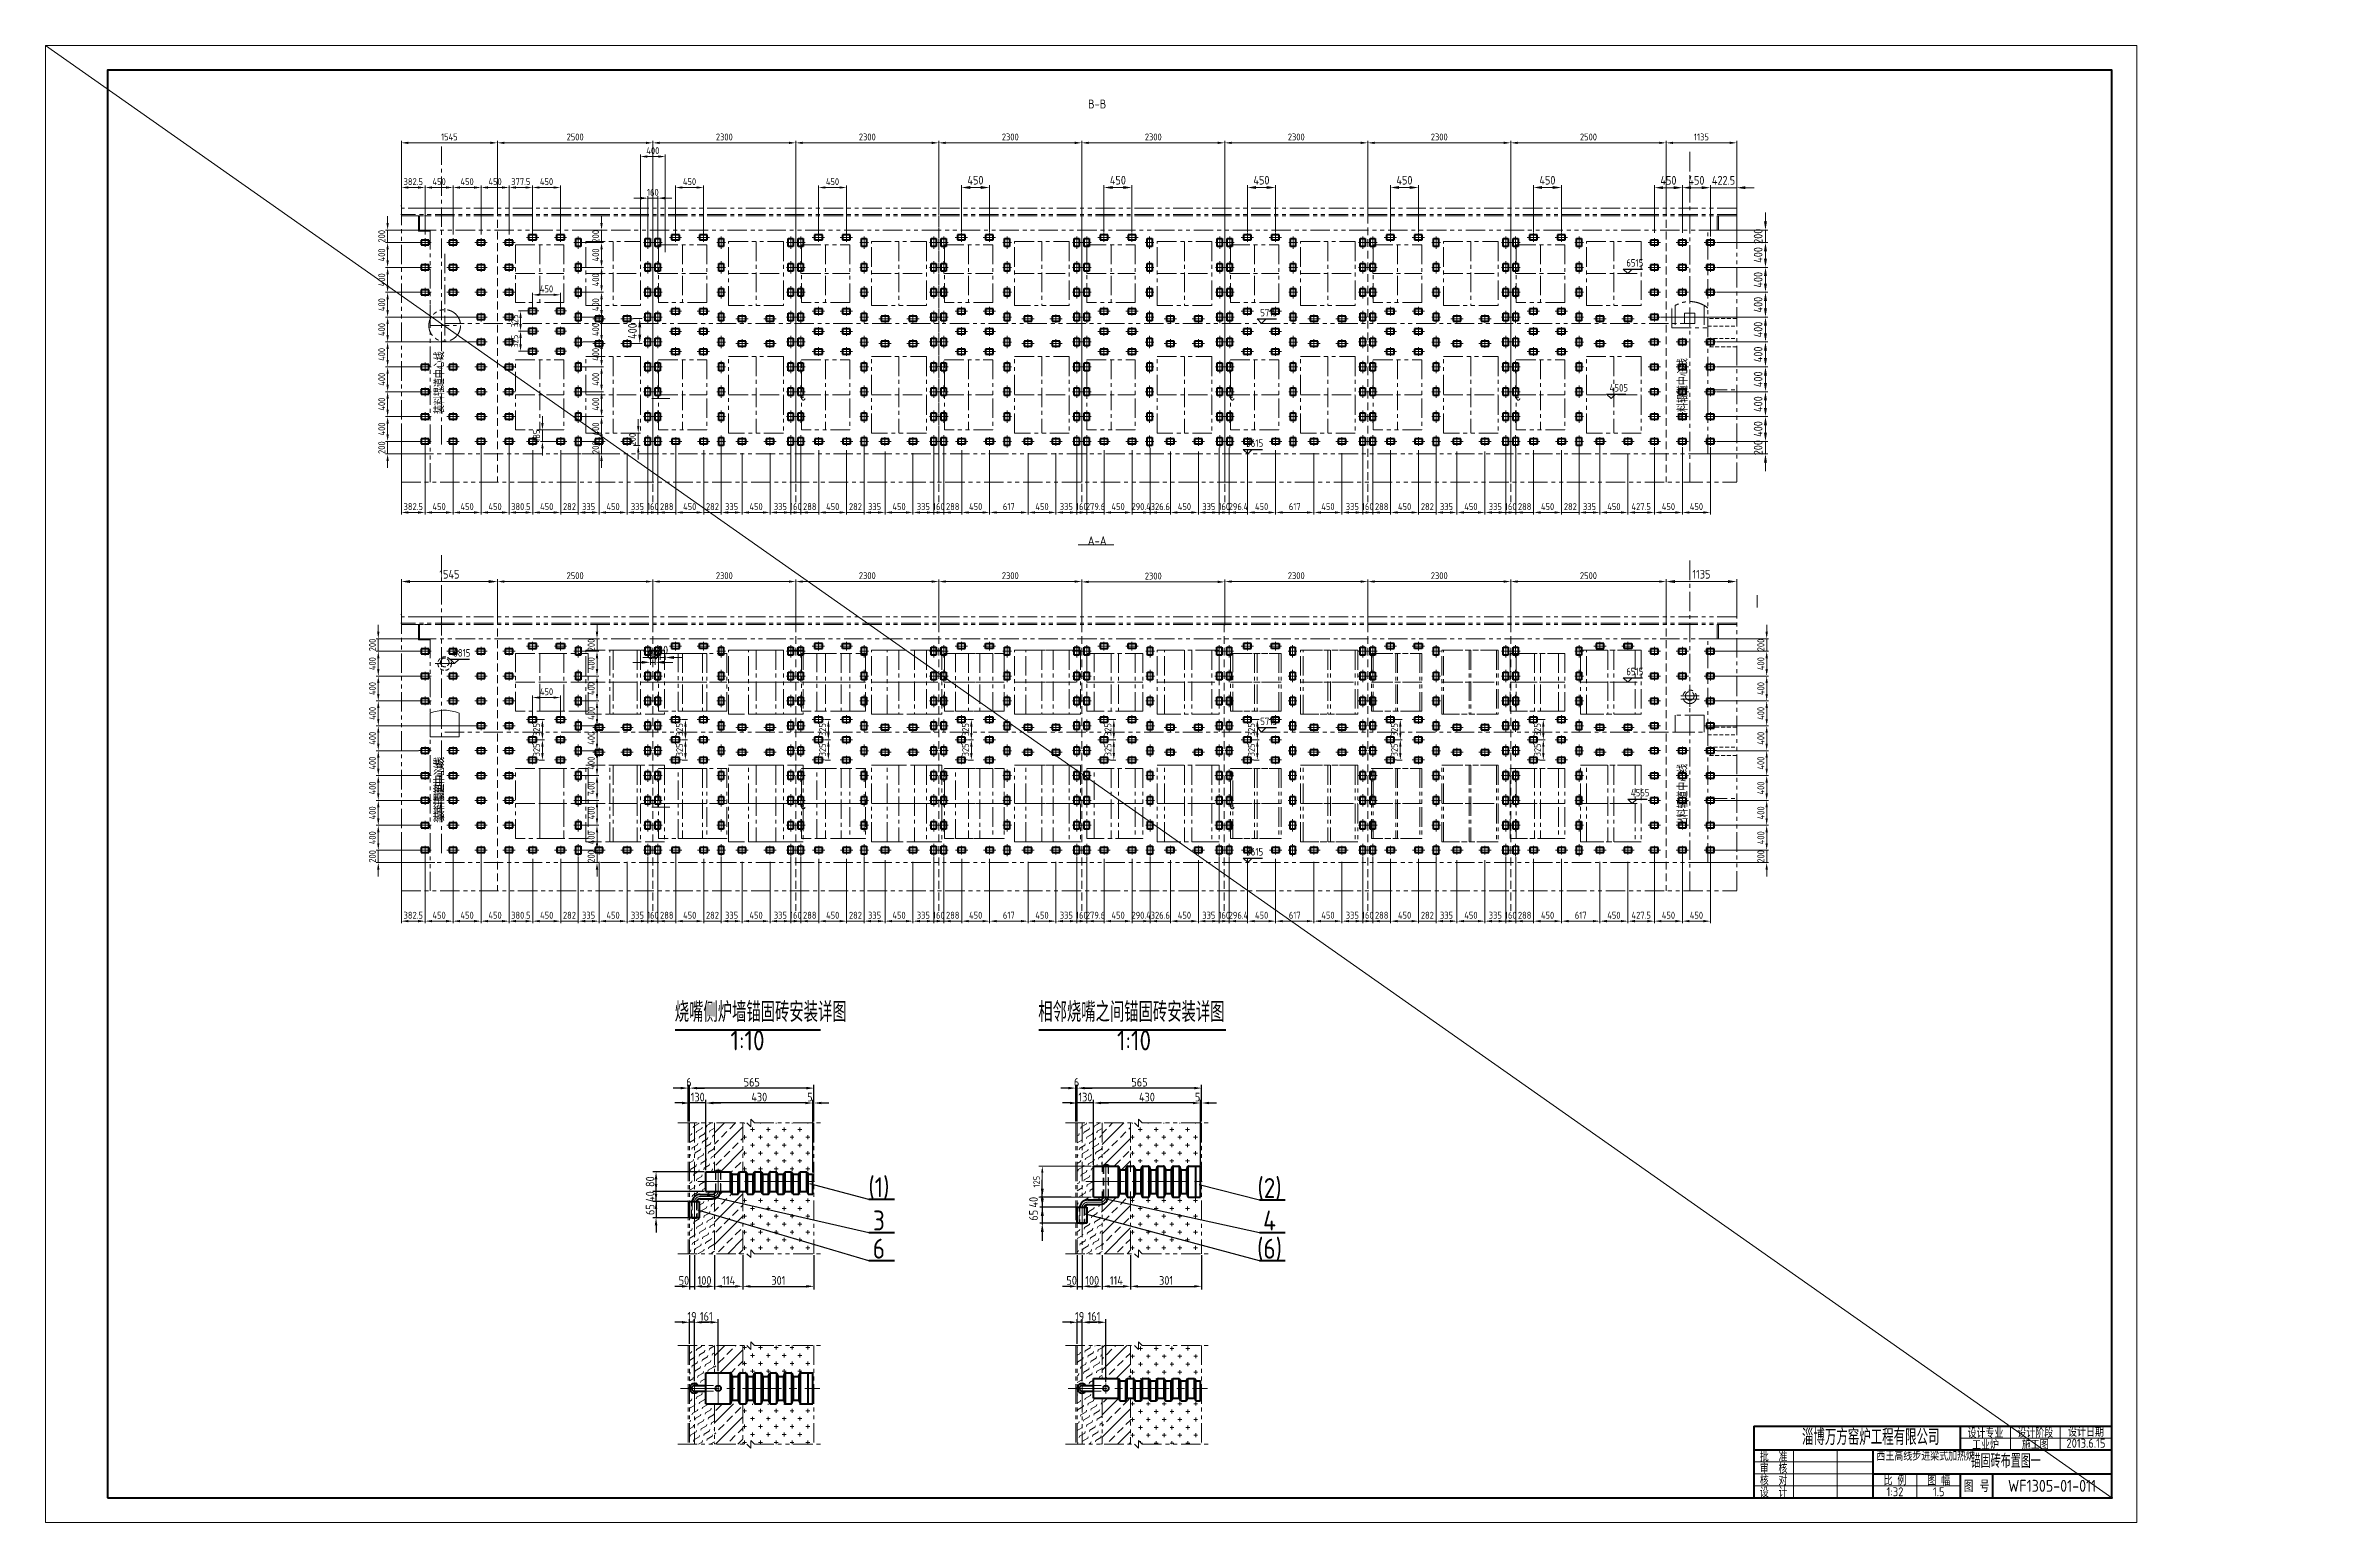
# Model space of a CAD drawing. Header units: millimetres. Extents: x 52110 to 400893, y -153728 to 31997.
# Drawn here: x 205490 to 241992, y -107496 to -83736 of the extents above; entities that cross this region are included whole.
import ezdxf
from ezdxf.enums import TextEntityAlignment as Align

# ---------------------------------------------------------------- set-up
doc = ezdxf.new("R2010")
doc.units = ezdxf.units.MM
doc.header["$LTSCALE"] = 500
for name, pattern in [('CENTER', [2, 1.25, -0.25, 0.25, -0.25]), ('DASHED2', [0.375, 0.25, -0.125]), ('PHANTOM2', [1.25, 0.625, -0.125, 0.125, -0.125, 0.125, -0.125])]:
    doc.linetypes.add(name, pattern=pattern)
for name, color, linetype, lineweight in [('2D', 4, 'PHANTOM2', 20), ('BIAOZHU', 3, 'Continuous', 25), ('POU', 4, 'Continuous', 20), ('SHI', 7, 'Continuous', 40), ('WEN', 3, 'Continuous', 20), ('XI', 2, 'Continuous', 20), ('XU', 6, 'DASHED2', 20), ('ZHONG', 1, 'CENTER', 20)]:
    doc.layers.add(name, color=color, linetype=linetype, lineweight=lineweight)
doc.styles.add('GB', font='gbenor.shx', dxfattribs={"bigfont": 'gbcbig.shx'})
doc.dimstyles.new('ISO-25', dxfattribs={"dimscale": 40, "dimtxt": 3.5, "dimasz": 3.5, "dimexe": 1.8, "dimexo": 1.25, "dimgap": 1.3, "dimtad": 1, "dimdsep": 46, "dimtxsty": 'GB', "dimcen": 0, "dimclrd": 3, "dimclre": 3, "dimclrt": 256, "dimadec": 0, "dimazin": 0, "dimtfac": 1, "dimtix": 1, "dimtmove": 0, "dimatfit": 3, "dimldrblk": 'DOTSMALL', "dimfxl": 0, "dimlwd": 20, "dimlwe": 20, "dimarcsym": 0})
doc.dimstyles.new('ISO-25$0', dxfattribs={"dimscale": 40, "dimtxt": 3.5, "dimasz": 3.5, "dimexe": 1, "dimexo": 0.2, "dimgap": 1.2, "dimtad": 1, "dimtoh": 1, "dimdec": 1, "dimzin": 9, "dimdsep": 46, "dimtxsty": 'GB', "dimcen": 0, "dimclrd": 3, "dimclre": 3, "dimclrt": 256, "dimadec": 0, "dimazin": 2, "dimtfac": 1, "dimtdec": 1, "dimtix": 1, "dimtmove": 0, "dimatfit": 3, "dimldrblk": 'DOTSMALL', "dimfxl": 0, "dimlwd": -1, "dimlwe": 20, "dimarcsym": 0})

msp = doc.modelspace()

# ---------------------------------------------------------------- texts
at = {"layer": 'BIAOZHU', "char_height": 140, "attachment_point": 5, "style": 'GB'}
for s, insert in [('6', (215840.70532, -100411.92257)), ('565', (216852.70532, -100411.92257)), ('6', (222077.28863, -100411.92257)), ('565', (223089.28863, -100411.92257)), ('130', (215982.70532, -100651.52955)), ('430', (216972.70532, -100651.52955)), ('5', (217787.29093, -100651.52955)), ('130', (222219.28863, -100651.52955)), ('430', (223209.28863, -100651.52955)), ('5', (224023.87424, -100651.52955)), ('50', (215761.25556, -103600.53897)), ('100', (216092.70532, -103600.53897)), ('114', (216480.70532, -103600.53897)), ('301', (217280.70532, -103600.53897)), ('50', (221997.83888, -103600.53897)), ('100', (222329.28863, -103600.53897)), ('114', (222717.28863, -103600.53897)), ('301', (223517.28863, -103600.53897)), ('19', (215890.70532, -104178.54049)), ('161', (216120.70532, -104178.54049)), ('19', (222127.28863, -104178.54049)), ('161', (222357.28863, -104178.54049))]:
    msp.add_mtext(s, dxfattribs=dict(at, insert=insert))
at = {"layer": 'BIAOZHU', "char_height": 140, "attachment_point": 5, "rotation": 90, "style": 'GB'}
for s, insert in [('80', (215217.66674, -102011.89604)), ('40', (215217.66674, -102251.89604)), ('65', (215217.66674, -102461.89604))]:
    msp.add_mtext(s, dxfattribs=dict(at, insert=insert))
at = {"layer": 'SHI', "style": 'GB'}
for s, height, p in [('淄博万方窑炉工程有限公司', 256, (233745.78782, -106247.7778)), ('锚固砖布置图一', 224, (236457.78782, -106615.7778))]:
    msp.add_text(s, height=height, dxfattribs=at).set_placement(p)
at = {"layer": 'WEN', "style": 'GB'}
for s, height, p in [('B-B', 144, (222408.71135, -84678.7243)), ('A-A', 144, (222408.71135, -91704.88515)), ('(1)', 320, (218897.81864, -102099.98515)), ('(2)', 320, (225181.15459, -102113.11102)), ('3', 320, (218897.81864, -102635.58778)), ('4', 320, (225181.15459, -102635.58778)), ('6', 320, (218897.81864, -103089.35756)), ('(6)', 320, (225181.15459, -103089.35756)), ('设计专业', 144, (236697.78782, -106046.06634)), ('工业炉', 144, (236697.78782, -106238.06634)), ('设计阶段', 144, (237497.78782, -106039.7778)), ('施工图', 144, (237497.78782, -106231.7778)), ('2013.6.15', 144, (238313.78782, -106218.76818)), ('设计日期', 144, (238313.78782, -106026.76818)), ('批  准', 144, (233289.78782, -106423.7778)), ('审  核', 144, (233289.78782, -106615.7778)), ('核  对', 144, (233289.78782, -106807.7778)), ('设  计', 144, (233289.78782, -106999.7778)), ('比 例', 144, (235241.78781, -106807.7778)), ('1:32', 144, (235241.78781, -106999.7778)), ('图 幅', 144, (235945.78782, -106807.7778)), ('1.5', 144, (235945.78782, -106999.7778)), ('图 号', 192, (236553.78797, -106903.7778)), ('WF1305-01-011', 192, (237769.78782, -106903.7778))]:
    msp.add_text(s, height=height, dxfattribs=at).set_placement(p, align=Align.MIDDLE)
for s, p in [('装料辊道中心线', (211816.73097, -89159.93522)), ('出料辊道中心线', (231815.63596, -89271.32817)), ('装料辊道中心线', (211816.73097, -95733.16013)), ('装料辊道中心线', (211816.73097, -95733.16013)), ('出料辊道中心线', (231815.63596, -95794.55308))]:
    msp.add_text(s, height=144, rotation=90, dxfattribs=at).set_placement(p, align=Align.MIDDLE)
for s, height, p in [('烧嘴侧炉墙锚固砖安装详图', 320, (215614.09175, -99443.48505)), ('相邻烧嘴之间锚固砖安装详图', 320, (221461.25011, -99443.48505)), ('1:10', 320, (216510.39601, -99899.71695)), ('1:10', 320, (222727.72439, -99899.71695)), ('块:A$C211F6658  199个', 2.5, (241964.73715, -99830.94858)), ('西王高线步进梁式加热炉', 144, (234943.86294, -106499.22455))]:
    msp.add_text(s, height=height, dxfattribs=at).set_placement(p)

# ---------------------------------------------------------------- blocks, each defined once
blk = doc.blocks.new('正标高')
at = {"layer": 'BIAOZHU'}
for p, q in [((-2.4, 2.4), (8, 2.4)), ((-2.4, 2.4), (0, 0)), ((2.4, 2.4), (0, 0))]:
    blk.add_line(p, q, dxfattribs=at)
at = {"layer": 'BIAOZHU', "style": 'GB', "flags": 10}
blk.add_attdef('+', (-3.12, 3.76), '', height=4, dxfattribs=at)
at = {"layer": 'BIAOZHU', "style": 'GB'}
blk.add_attdef('1000', (-0.7624, 3.76), '', height=4, dxfattribs=at)
blk = doc.blocks.new('A$C757A3AD5')
at = {"layer": '2D'}
for points in [[(-110, 3090), (670, 3090), (670, 2160), (-110, 2160)], [(1020, 3140), (1900, 3140), (1900, 2110), (1020, 2110)], [(-110, 1240), (670, 1240), (670, 110), (-110, 110)], [(1020, 1290), (1900, 1290), (1900, 60), (1020, 60)]]:
    blk.add_lwpolyline(points, close=True, dxfattribs=at)
at = {"layer": 'ZHONG', "color": 1, "ltscale": 0.5}
for p, q in [((280, 3090), (280, 2160)), ((1460, 3140), (1460, 2110)), ((-110, 2625), (670, 2625)), ((1020, 2625), (1900, 2625)), ((280, 1240), (280, 110)), ((1460, 1290), (1460, 60)), ((-110, 675), (670, 675)), ((1020, 675), (1900, 675))]:
    blk.add_line(p, q, dxfattribs=at)
blk = doc.blocks.new('*D671')
at = {"layer": 'Defpoints', "color": 0}
for p in [(215061, -85524), (215061, -87068), (215461, -87068)]:
    blk.add_point(p, dxfattribs=at)
at = {"layer": 'WEN', "color": 3, "linetype": 'ByBlock', "lineweight": 20}
for p, q in [((215061, -87062), (215061, -85492)), ((215461, -87062), (215461, -85492))]:
    blk.add_line(p, q, dxfattribs=at)
at = {"layer": 'WEN', "color": 3, "linetype": 'ByBlock'}
blk.add_line((215349, -85524), (215173, -85524), dxfattribs=at)
at = {"layer": 'WEN', "color": 3}
for points in [[(215173, -85505), (215173, -85543), (215061, -85524)], [(215349, -85505), (215349, -85543), (215461, -85524)]]:
    blk.add_solid(points, dxfattribs=at)
at = {"layer": 'WEN', "insert": (215261, -85429), "char_height": 112, "attachment_point": 5, "style": 'GB'}
blk.add_mtext('400', dxfattribs=at)
blk = doc.blocks.new('_DotSmall')
at = {"color": 0, "linetype": 'ByBlock', "const_width": 0.5}
blk.add_lwpolyline([(-0.0625, 0, 1), (0.0625, 0, 1)], format="xyb", close=True, dxfattribs=at)
blk = doc.blocks.new('A$C5B802F15')
at = {"layer": 'SHI', "color": 3}
for p, q in [((3680, 2811), (3760, 2811)), ((3680, 2686), (3680, 2811)), ((3760, 2686), (3680, 2686)), ((3760, 2811), (3760, 2686))]:
    blk.add_line(p, q, dxfattribs=at)
at = {"layer": 'ZHONG'}
for p, q in [((3651, 2748), (3790, 2748)), ((3720, 2847), (3720, 2649))]:
    blk.add_line(p, q, dxfattribs=at)
blk = doc.blocks.new('A$C437F63FB')
at = {"layer": 'XU'}
blk.add_line((149, 2284), (149, -2323), dxfattribs=at)
at = {"layer": 'WEN'}
for p in [(-3651, -893), (-3491, -893), (-3651, -1293), (-3491, -1293), (-3651, -1693), (-3491, -1693), (-3651, -2093), (-3651, -2093), (-3491, -2093), (-3491, -2093), (-3651, -2493), (-3491, -2493), (-3651, -2893), (-3491, -2893), (-3651, -3293), (-3491, -3293), (-3651, -3693), (-3491, -3693), (-3651, -4093), (-3491, -4093)]:
    blk.add_blockref('A$C5B802F15', p, dxfattribs=at)
blk = doc.blocks.new('A$C28FB080F')
at = {"layer": 'WEN'}
for p in [(-3651, 745), (-3651, 345), (-3651, -55), (-3651, -455), (-3651, -455), (-3651, -855), (-3651, -1255), (-3651, -1655), (-3651, -2055), (-3651, -2455)]:
    blk.add_blockref('A$C5B802F15', p, dxfattribs=at)
blk = doc.blocks.new('A$C211F6658')
at = {"layer": 'SHI'}
for p, q in [((-62, 40), (-62, -40)), ((62, 40), (-62, 40)), ((62, -40), (62, 40)), ((-62, -40), (62, -40))]:
    blk.add_line(p, q, dxfattribs=at)
at = {"layer": 'ZHONG'}
for p, q in [((-99, 0), (99, 0)), ((0, 69), (0, -69))]:
    blk.add_line(p, q, dxfattribs=at)
blk = doc.blocks.new('*D674')
at = {"layer": 'Defpoints', "color": 0}
for p in [(213326, -87942), (213776, -87748), (213776, -87942)]:
    blk.add_point(p, dxfattribs=at)
at = {"layer": 'WEN', "color": 3, "linetype": 'ByBlock', "lineweight": 20}
for p, q in [((213326, -87935), (213326, -87716)), ((213776, -87935), (213776, -87716))]:
    blk.add_line(p, q, dxfattribs=at)
at = {"layer": 'WEN', "color": 3, "linetype": 'ByBlock'}
blk.add_line((213438, -87748), (213664, -87748), dxfattribs=at)
at = {"layer": 'WEN', "color": 3}
for points in [[(213438, -87729), (213438, -87766), (213326, -87748)], [(213664, -87729), (213664, -87766), (213776, -87748)]]:
    blk.add_solid(points, dxfattribs=at)
at = {"layer": 'WEN', "insert": (213551, -87653), "char_height": 112, "attachment_point": 5, "style": 'GB'}
blk.add_mtext('450', dxfattribs=at)
blk = doc.blocks.new('*D675')
at = {"layer": 'Defpoints', "color": 0}
for p in [(213133, -88331), (213227, -88006), (213227, -88331)]:
    blk.add_point(p, dxfattribs=at)
at = {"layer": 'WEN', "color": 3, "linetype": 'ByBlock', "lineweight": 20}
for p, q in [((213221, -88006), (213101, -88006)), ((213221, -88331), (213101, -88331))]:
    blk.add_line(p, q, dxfattribs=at)
at = {"layer": 'WEN', "color": 3, "linetype": 'ByBlock'}
blk.add_line((213133, -88118), (213133, -88219), dxfattribs=at)
at = {"layer": 'WEN', "color": 3}
for points in [[(213115, -88118), (213152, -88118), (213133, -88006)], [(213115, -88219), (213152, -88219), (213133, -88331)]]:
    blk.add_solid(points, dxfattribs=at)
at = {"layer": 'WEN', "insert": (213039, -88169), "char_height": 112, "attachment_point": 5, "rotation": 90, "style": 'GB'}
blk.add_mtext('325', dxfattribs=at)
blk = doc.blocks.new('*D676')
at = {"layer": 'Defpoints', "color": 0}
for p in [(213227, -88331), (213133, -88656), (213227, -88656)]:
    blk.add_point(p, dxfattribs=at)
at = {"layer": 'WEN', "color": 3, "linetype": 'ByBlock', "lineweight": 20}
for p, q in [((213221, -88331), (213101, -88331)), ((213221, -88656), (213101, -88656))]:
    blk.add_line(p, q, dxfattribs=at)
at = {"layer": 'WEN', "color": 3, "linetype": 'ByBlock'}
blk.add_line((213133, -88443), (213133, -88544), dxfattribs=at)
at = {"layer": 'WEN', "color": 3}
for points in [[(213115, -88443), (213152, -88443), (213133, -88331)], [(213115, -88544), (213152, -88544), (213133, -88656)]]:
    blk.add_solid(points, dxfattribs=at)
at = {"layer": 'WEN', "insert": (213039, -88494), "char_height": 112, "attachment_point": 5, "rotation": 90, "style": 'GB'}
blk.add_mtext('325', dxfattribs=at)
blk = doc.blocks.new('*D677')
at = {"layer": 'Defpoints', "color": 0}
for p in [(211598, -90106), (210995, -90306), (211680, -90306)]:
    blk.add_point(p, dxfattribs=at)
at = {"layer": 'WEN', "color": 3, "linetype": 'ByBlock', "lineweight": 20}
for p, q in [((211592, -90106), (210963, -90106)), ((211673, -90306), (210963, -90306))]:
    blk.add_line(p, q, dxfattribs=at)
at = {"layer": 'WEN', "color": 3, "linetype": 'ByBlock'}
for p, q in [((210995, -89994), (210995, -89882)), ((210995, -90106), (210995, -90306)), ((210995, -90418), (210995, -90530))]:
    blk.add_line(p, q, dxfattribs=at)
at = {"layer": 'WEN', "color": 3}
for points in [[(210976, -89994), (211013, -89994), (210995, -90106)], [(210976, -90418), (211013, -90418), (210995, -90306)]]:
    blk.add_solid(points, dxfattribs=at)
at = {"layer": 'WEN', "insert": (210900, -90206), "char_height": 112, "attachment_point": 5, "rotation": 90, "style": 'GB'}
blk.add_mtext('200', dxfattribs=at)
blk = doc.blocks.new('*D678')
at = {"layer": 'Defpoints', "color": 0}
for p in [(210995, -89706), (211598, -89706), (211598, -90106)]:
    blk.add_point(p, dxfattribs=at)
at = {"layer": 'WEN', "color": 3, "linetype": 'ByBlock', "lineweight": 20}
for p, q in [((211592, -89706), (210963, -89706)), ((211592, -90106), (210963, -90106))]:
    blk.add_line(p, q, dxfattribs=at)
at = {"layer": 'WEN', "color": 3, "linetype": 'ByBlock'}
blk.add_line((210995, -89994), (210995, -89818), dxfattribs=at)
at = {"layer": 'WEN', "color": 3}
for points in [[(210976, -89818), (211013, -89818), (210995, -89706)], [(210976, -89994), (211013, -89994), (210995, -90106)]]:
    blk.add_solid(points, dxfattribs=at)
at = {"layer": 'WEN', "insert": (210900, -89906), "char_height": 112, "attachment_point": 5, "rotation": 90, "style": 'GB'}
blk.add_mtext('400', dxfattribs=at)
blk = doc.blocks.new('*D679')
at = {"layer": 'Defpoints', "color": 0}
for p in [(210995, -89306), (211500, -89306), (211598, -89706)]:
    blk.add_point(p, dxfattribs=at)
at = {"layer": 'WEN', "color": 3, "linetype": 'ByBlock', "lineweight": 20}
for p, q in [((211493, -89306), (210963, -89306)), ((211592, -89706), (210963, -89706))]:
    blk.add_line(p, q, dxfattribs=at)
at = {"layer": 'WEN', "color": 3, "linetype": 'ByBlock'}
blk.add_line((210995, -89594), (210995, -89418), dxfattribs=at)
at = {"layer": 'WEN', "color": 3}
for points in [[(210976, -89418), (211013, -89418), (210995, -89306)], [(210976, -89594), (211013, -89594), (210995, -89706)]]:
    blk.add_solid(points, dxfattribs=at)
at = {"layer": 'WEN', "insert": (210900, -89506), "char_height": 112, "attachment_point": 5, "rotation": 90, "style": 'GB'}
blk.add_mtext('400', dxfattribs=at)
blk = doc.blocks.new('*D680')
at = {"layer": 'Defpoints', "color": 0}
for p in [(210995, -88906), (211500, -88906), (211500, -89306)]:
    blk.add_point(p, dxfattribs=at)
at = {"layer": 'WEN', "color": 3, "linetype": 'ByBlock', "lineweight": 20}
for p, q in [((211493, -88906), (210963, -88906)), ((211493, -89306), (210963, -89306))]:
    blk.add_line(p, q, dxfattribs=at)
at = {"layer": 'WEN', "color": 3, "linetype": 'ByBlock'}
blk.add_line((210995, -89194), (210995, -89018), dxfattribs=at)
at = {"layer": 'WEN', "color": 3}
for points in [[(210976, -89018), (211013, -89018), (210995, -88906)], [(210976, -89194), (211013, -89194), (210995, -89306)]]:
    blk.add_solid(points, dxfattribs=at)
at = {"layer": 'WEN', "insert": (210900, -89106), "char_height": 112, "attachment_point": 5, "rotation": 90, "style": 'GB'}
blk.add_mtext('400', dxfattribs=at)
blk = doc.blocks.new('*D681')
at = {"layer": 'Defpoints', "color": 0}
for p in [(210995, -88506), (212400, -88506), (211500, -88906)]:
    blk.add_point(p, dxfattribs=at)
at = {"layer": 'WEN', "color": 3, "linetype": 'ByBlock', "lineweight": 20}
for p, q in [((212393, -88506), (210963, -88506)), ((211493, -88906), (210963, -88906))]:
    blk.add_line(p, q, dxfattribs=at)
at = {"layer": 'WEN', "color": 3, "linetype": 'ByBlock'}
blk.add_line((210995, -88794), (210995, -88618), dxfattribs=at)
at = {"layer": 'WEN', "color": 3}
for points in [[(210976, -88618), (211013, -88618), (210995, -88506)], [(210976, -88794), (211013, -88794), (210995, -88906)]]:
    blk.add_solid(points, dxfattribs=at)
at = {"layer": 'WEN', "insert": (210900, -88706), "char_height": 112, "attachment_point": 5, "rotation": 90, "style": 'GB'}
blk.add_mtext('400', dxfattribs=at)
blk = doc.blocks.new('*D682')
at = {"layer": 'Defpoints', "color": 0}
for p in [(210995, -88106), (212400, -88106), (212400, -88506)]:
    blk.add_point(p, dxfattribs=at)
at = {"layer": 'WEN', "color": 3, "linetype": 'ByBlock', "lineweight": 20}
for p, q in [((212393, -88106), (210963, -88106)), ((212393, -88506), (210963, -88506))]:
    blk.add_line(p, q, dxfattribs=at)
at = {"layer": 'WEN', "color": 3, "linetype": 'ByBlock'}
blk.add_line((210995, -88394), (210995, -88218), dxfattribs=at)
at = {"layer": 'WEN', "color": 3}
for points in [[(210976, -88218), (211013, -88218), (210995, -88106)], [(210976, -88394), (211013, -88394), (210995, -88506)]]:
    blk.add_solid(points, dxfattribs=at)
at = {"layer": 'WEN', "insert": (210900, -88306), "char_height": 112, "attachment_point": 5, "rotation": 90, "style": 'GB'}
blk.add_mtext('400', dxfattribs=at)
blk = doc.blocks.new('*D683')
at = {"layer": 'Defpoints', "color": 0}
for p in [(210995, -87706), (211500, -87706), (212400, -88106)]:
    blk.add_point(p, dxfattribs=at)
at = {"layer": 'WEN', "color": 3, "linetype": 'ByBlock', "lineweight": 20}
for p, q in [((211493, -87706), (210963, -87706)), ((212393, -88106), (210963, -88106))]:
    blk.add_line(p, q, dxfattribs=at)
at = {"layer": 'WEN', "color": 3, "linetype": 'ByBlock'}
blk.add_line((210995, -87994), (210995, -87818), dxfattribs=at)
at = {"layer": 'WEN', "color": 3}
for points in [[(210976, -87818), (211013, -87818), (210995, -87706)], [(210976, -87994), (211013, -87994), (210995, -88106)]]:
    blk.add_solid(points, dxfattribs=at)
at = {"layer": 'WEN', "insert": (210900, -87906), "char_height": 112, "attachment_point": 5, "rotation": 90, "style": 'GB'}
blk.add_mtext('400', dxfattribs=at)
blk = doc.blocks.new('*D684')
at = {"layer": 'Defpoints', "color": 0}
for p in [(210995, -87306), (211500, -87306), (211500, -87706)]:
    blk.add_point(p, dxfattribs=at)
at = {"layer": 'WEN', "color": 3, "linetype": 'ByBlock', "lineweight": 20}
for p, q in [((211493, -87306), (210963, -87306)), ((211493, -87706), (210963, -87706))]:
    blk.add_line(p, q, dxfattribs=at)
at = {"layer": 'WEN', "color": 3, "linetype": 'ByBlock'}
blk.add_line((210995, -87594), (210995, -87418), dxfattribs=at)
at = {"layer": 'WEN', "color": 3}
for points in [[(210976, -87418), (211013, -87418), (210995, -87306)], [(210976, -87594), (211013, -87594), (210995, -87706)]]:
    blk.add_solid(points, dxfattribs=at)
at = {"layer": 'WEN', "insert": (210900, -87506), "char_height": 112, "attachment_point": 5, "rotation": 90, "style": 'GB'}
blk.add_mtext('400', dxfattribs=at)
blk = doc.blocks.new('*D685')
at = {"layer": 'Defpoints', "color": 0}
for p in [(210995, -86906), (211500, -86906), (211500, -87306)]:
    blk.add_point(p, dxfattribs=at)
at = {"layer": 'WEN', "color": 3, "linetype": 'ByBlock', "lineweight": 20}
for p, q in [((211493, -86906), (210963, -86906)), ((211493, -87306), (210963, -87306))]:
    blk.add_line(p, q, dxfattribs=at)
at = {"layer": 'WEN', "color": 3, "linetype": 'ByBlock'}
blk.add_line((210995, -87194), (210995, -87018), dxfattribs=at)
at = {"layer": 'WEN', "color": 3}
for points in [[(210976, -87018), (211013, -87018), (210995, -86906)], [(210976, -87194), (211013, -87194), (210995, -87306)]]:
    blk.add_solid(points, dxfattribs=at)
at = {"layer": 'WEN', "insert": (210900, -87106), "char_height": 112, "attachment_point": 5, "rotation": 90, "style": 'GB'}
blk.add_mtext('400', dxfattribs=at)
blk = doc.blocks.new('*D686')
at = {"layer": 'Defpoints', "color": 0}
for p in [(210995, -86706), (211680, -86706), (211500, -86906)]:
    blk.add_point(p, dxfattribs=at)
at = {"layer": 'WEN', "color": 3, "linetype": 'ByBlock'}
for p, q in [((210995, -86594), (210995, -86482)), ((210995, -86906), (210995, -86706)), ((210995, -87018), (210995, -87130))]:
    blk.add_line(p, q, dxfattribs=at)
at = {"layer": 'WEN', "color": 3, "linetype": 'ByBlock', "lineweight": 20}
for p, q in [((211673, -86706), (210963, -86706)), ((211493, -86906), (210963, -86906))]:
    blk.add_line(p, q, dxfattribs=at)
at = {"layer": 'WEN', "color": 3}
for points in [[(210976, -86594), (211013, -86594), (210995, -86706)], [(210976, -87018), (211013, -87018), (210995, -86906)]]:
    blk.add_solid(points, dxfattribs=at)
at = {"layer": 'WEN', "insert": (210900, -86806), "char_height": 112, "attachment_point": 5, "rotation": 90, "style": 'GB'}
blk.add_mtext('200', dxfattribs=at)
blk = doc.blocks.new('*D687')
at = {"layer": 'Defpoints', "color": 0}
for p in [(214944, -89971), (215026, -89971), (214944, -90171)]:
    blk.add_point(p, dxfattribs=at)
at = {"layer": 'WEN', "color": 3, "linetype": 'ByBlock'}
for p, q in [((215026, -89859), (215026, -89747)), ((215026, -90171), (215026, -89971)), ((215026, -90283), (215026, -90395))]:
    blk.add_line(p, q, dxfattribs=at)
at = {"layer": 'WEN', "color": 3, "linetype": 'ByBlock', "lineweight": 20}
for p, q in [((214951, -89971), (215058, -89971)), ((214951, -90171), (215058, -90171))]:
    blk.add_line(p, q, dxfattribs=at)
at = {"layer": 'WEN', "color": 3}
for points in [[(215008, -89859), (215045, -89859), (215026, -89971)], [(215008, -90283), (215045, -90283), (215026, -90171)]]:
    blk.add_solid(points, dxfattribs=at)
at = {"layer": 'WEN', "insert": (214932, -90071), "char_height": 112, "attachment_point": 5, "rotation": 90, "style": 'GB'}
blk.add_mtext('200', dxfattribs=at)
blk = doc.blocks.new('*D688')
at = {"layer": 'Defpoints', "color": 0}
for p in [(213485, -90106), (213779, -89921), (213779, -90106)]:
    blk.add_point(p, dxfattribs=at)
at = {"layer": 'WEN', "color": 3, "linetype": 'ByBlock'}
for p, q in [((213485, -89809), (213485, -89697)), ((213485, -89921), (213485, -90106)), ((213485, -90218), (213485, -90330))]:
    blk.add_line(p, q, dxfattribs=at)
at = {"layer": 'WEN', "color": 3, "linetype": 'ByBlock', "lineweight": 20}
for p, q in [((213772, -89921), (213453, -89921)), ((213772, -90106), (213453, -90106))]:
    blk.add_line(p, q, dxfattribs=at)
at = {"layer": 'WEN', "color": 3}
for points in [[(213466, -89809), (213504, -89809), (213485, -89921)], [(213466, -90218), (213504, -90218), (213485, -90106)]]:
    blk.add_solid(points, dxfattribs=at)
at = {"layer": 'WEN', "insert": (213391, -90014), "char_height": 112, "attachment_point": 5, "rotation": 90, "style": 'GB'}
blk.add_mtext('185', dxfattribs=at)
blk = doc.blocks.new('*D689')
at = {"layer": 'Defpoints', "color": 0}
for p in [(215181, -86193), (215181, -86820), (215341, -86820)]:
    blk.add_point(p, dxfattribs=at)
at = {"layer": 'WEN', "color": 3, "linetype": 'ByBlock'}
for p, q in [((215069, -86193), (214957, -86193)), ((215341, -86193), (215181, -86193)), ((215453, -86193), (215565, -86193))]:
    blk.add_line(p, q, dxfattribs=at)
at = {"layer": 'WEN', "color": 3, "linetype": 'ByBlock', "lineweight": 20}
for p, q in [((215181, -86814), (215181, -86161)), ((215341, -86814), (215341, -86161))]:
    blk.add_line(p, q, dxfattribs=at)
at = {"layer": 'WEN', "color": 3}
for points in [[(215069, -86174), (215069, -86212), (215181, -86193)], [(215453, -86174), (215453, -86212), (215341, -86193)]]:
    blk.add_solid(points, dxfattribs=at)
at = {"layer": 'WEN', "insert": (215261, -86099), "char_height": 112, "attachment_point": 5, "style": 'GB'}
blk.add_mtext('160', dxfattribs=at)
blk = doc.blocks.new('*D690')
at = {"layer": 'Defpoints', "color": 0}
for p in [(212048, -86022), (211598, -86787), (212048, -86787)]:
    blk.add_point(p, dxfattribs=at)
at = {"layer": 'WEN', "color": 3, "linetype": 'ByBlock', "lineweight": 20}
for p, q in [((211598, -86780), (211598, -85990)), ((212048, -86780), (212048, -85990))]:
    blk.add_line(p, q, dxfattribs=at)
at = {"layer": 'WEN', "color": 3, "linetype": 'ByBlock'}
blk.add_line((211710, -86022), (211936, -86022), dxfattribs=at)
at = {"layer": 'WEN', "color": 3}
for points in [[(211710, -86003), (211710, -86040), (211598, -86022)], [(211936, -86003), (211936, -86040), (212048, -86022)]]:
    blk.add_solid(points, dxfattribs=at)
at = {"layer": 'WEN', "insert": (211823, -85927), "char_height": 112, "attachment_point": 5, "style": 'GB'}
blk.add_mtext('450', dxfattribs=at)
blk = doc.blocks.new('*D691')
at = {"layer": 'Defpoints', "color": 0}
for p in [(212498, -86022), (212048, -86787), (212498, -86787)]:
    blk.add_point(p, dxfattribs=at)
at = {"layer": 'WEN', "color": 3, "linetype": 'ByBlock', "lineweight": 20}
for p, q in [((212048, -86780), (212048, -85990)), ((212498, -86780), (212498, -85990))]:
    blk.add_line(p, q, dxfattribs=at)
at = {"layer": 'WEN', "color": 3, "linetype": 'ByBlock'}
blk.add_line((212160, -86022), (212386, -86022), dxfattribs=at)
at = {"layer": 'WEN', "color": 3}
for points in [[(212160, -86003), (212160, -86040), (212048, -86022)], [(212386, -86003), (212386, -86040), (212498, -86022)]]:
    blk.add_solid(points, dxfattribs=at)
at = {"layer": 'WEN', "insert": (212273, -85927), "char_height": 112, "attachment_point": 5, "style": 'GB'}
blk.add_mtext('450', dxfattribs=at)
blk = doc.blocks.new('*D692')
at = {"layer": 'Defpoints', "color": 0}
for p in [(212948, -86022), (212498, -86787), (212948, -86787)]:
    blk.add_point(p, dxfattribs=at)
at = {"layer": 'WEN', "color": 3, "linetype": 'ByBlock', "lineweight": 20}
for p, q in [((212498, -86780), (212498, -85990)), ((212948, -86780), (212948, -85990))]:
    blk.add_line(p, q, dxfattribs=at)
at = {"layer": 'WEN', "color": 3, "linetype": 'ByBlock'}
blk.add_line((212610, -86022), (212836, -86022), dxfattribs=at)
at = {"layer": 'WEN', "color": 3}
for points in [[(212610, -86003), (212610, -86040), (212498, -86022)], [(212836, -86003), (212836, -86040), (212948, -86022)]]:
    blk.add_solid(points, dxfattribs=at)
at = {"layer": 'WEN', "insert": (212723, -85927), "char_height": 112, "attachment_point": 5, "style": 'GB'}
blk.add_mtext('450', dxfattribs=at)
blk = doc.blocks.new('*D693')
at = {"layer": 'Defpoints', "color": 0}
for p in [(213326, -86022), (212948, -86787), (213326, -86754)]:
    blk.add_point(p, dxfattribs=at)
at = {"layer": 'WEN', "color": 3, "linetype": 'ByBlock', "lineweight": 20}
for p, q in [((212948, -86780), (212948, -85990)), ((213326, -86748), (213326, -85990))]:
    blk.add_line(p, q, dxfattribs=at)
at = {"layer": 'WEN', "color": 3, "linetype": 'ByBlock'}
blk.add_line((213060, -86022), (213214, -86022), dxfattribs=at)
at = {"layer": 'WEN', "color": 3}
for points in [[(213060, -86003), (213060, -86040), (212948, -86022)], [(213214, -86003), (213214, -86040), (213326, -86022)]]:
    blk.add_solid(points, dxfattribs=at)
at = {"layer": 'WEN', "insert": (213137, -85927), "char_height": 112, "attachment_point": 5, "style": 'GB'}
blk.add_mtext('377.5', dxfattribs=at)
blk = doc.blocks.new('*D694')
at = {"layer": 'Defpoints', "color": 0}
for p in [(213776, -86022), (213326, -86754), (213776, -86754)]:
    blk.add_point(p, dxfattribs=at)
at = {"layer": 'WEN', "color": 3, "linetype": 'ByBlock', "lineweight": 20}
for p, q in [((213326, -86748), (213326, -85990)), ((213776, -86748), (213776, -85990))]:
    blk.add_line(p, q, dxfattribs=at)
at = {"layer": 'WEN', "color": 3, "linetype": 'ByBlock'}
blk.add_line((213438, -86022), (213664, -86022), dxfattribs=at)
at = {"layer": 'WEN', "color": 3}
for points in [[(213438, -86003), (213438, -86040), (213326, -86022)], [(213664, -86003), (213664, -86040), (213776, -86022)]]:
    blk.add_solid(points, dxfattribs=at)
at = {"layer": 'WEN', "insert": (213551, -85927), "char_height": 112, "attachment_point": 5, "style": 'GB'}
blk.add_mtext('450', dxfattribs=at)
blk = doc.blocks.new('*D695')
at = {"layer": 'Defpoints', "color": 0}
for p in [(216076, -86022), (215626, -86754), (216076, -86754)]:
    blk.add_point(p, dxfattribs=at)
at = {"layer": 'WEN', "color": 3, "linetype": 'ByBlock', "lineweight": 20}
for p, q in [((215626, -86748), (215626, -85990)), ((216076, -86748), (216076, -85990))]:
    blk.add_line(p, q, dxfattribs=at)
at = {"layer": 'WEN', "color": 3, "linetype": 'ByBlock'}
blk.add_line((215738, -86022), (215964, -86022), dxfattribs=at)
at = {"layer": 'WEN', "color": 3}
for points in [[(215738, -86003), (215738, -86040), (215626, -86022)], [(215964, -86003), (215964, -86040), (216076, -86022)]]:
    blk.add_solid(points, dxfattribs=at)
at = {"layer": 'WEN', "insert": (215851, -85927), "char_height": 112, "attachment_point": 5, "style": 'GB'}
blk.add_mtext('450', dxfattribs=at)
blk = doc.blocks.new('*D696')
at = {"layer": 'Defpoints', "color": 0}
for p in [(218376, -86022), (217926, -86754), (218376, -86754)]:
    blk.add_point(p, dxfattribs=at)
at = {"layer": 'WEN', "color": 3, "linetype": 'ByBlock', "lineweight": 20}
for p, q in [((217926, -86748), (217926, -85990)), ((218376, -86748), (218376, -85990))]:
    blk.add_line(p, q, dxfattribs=at)
at = {"layer": 'WEN', "color": 3, "linetype": 'ByBlock'}
blk.add_line((218038, -86022), (218264, -86022), dxfattribs=at)
at = {"layer": 'WEN', "color": 3}
for points in [[(218038, -86003), (218038, -86040), (217926, -86022)], [(218264, -86003), (218264, -86040), (218376, -86022)]]:
    blk.add_solid(points, dxfattribs=at)
at = {"layer": 'WEN', "insert": (218151, -85927), "char_height": 112, "attachment_point": 5, "style": 'GB'}
blk.add_mtext('450', dxfattribs=at)
blk = doc.blocks.new('*D697')
at = {"layer": 'Defpoints', "color": 0}
for p in [(220676, -86022), (220226, -86754), (220676, -86754)]:
    blk.add_point(p, dxfattribs=at)
at = {"layer": 'WEN', "color": 3, "linetype": 'ByBlock', "lineweight": 20}
for p, q in [((220226, -86746), (220226, -85982)), ((220676, -86746), (220676, -85982))]:
    blk.add_line(p, q, dxfattribs=at)
at = {"layer": 'WEN', "color": 3, "linetype": 'ByBlock'}
blk.add_line((220366, -86022), (220536, -86022), dxfattribs=at)
at = {"layer": 'WEN', "color": 3}
for points in [[(220366, -85998), (220366, -86045), (220226, -86022)], [(220536, -85998), (220536, -86045), (220676, -86022)]]:
    blk.add_solid(points, dxfattribs=at)
at = {"layer": 'WEN', "insert": (220451, -85904), "char_height": 140, "attachment_point": 5, "style": 'GB'}
blk.add_mtext('450', dxfattribs=at)
blk = doc.blocks.new('*D698')
at = {"layer": 'Defpoints', "color": 0}
for p in [(222967, -86022), (222517, -86754), (222967, -86754)]:
    blk.add_point(p, dxfattribs=at)
at = {"layer": 'WEN', "color": 3, "linetype": 'ByBlock', "lineweight": 20}
for p, q in [((222517, -86746), (222517, -85982)), ((222967, -86746), (222967, -85982))]:
    blk.add_line(p, q, dxfattribs=at)
at = {"layer": 'WEN', "color": 3, "linetype": 'ByBlock'}
blk.add_line((222657, -86022), (222827, -86022), dxfattribs=at)
at = {"layer": 'WEN', "color": 3}
for points in [[(222657, -85998), (222657, -86045), (222517, -86022)], [(222827, -85998), (222827, -86045), (222967, -86022)]]:
    blk.add_solid(points, dxfattribs=at)
at = {"layer": 'WEN', "insert": (222742, -85904), "char_height": 140, "attachment_point": 5, "style": 'GB'}
blk.add_mtext('450', dxfattribs=at)
blk = doc.blocks.new('*D699')
at = {"layer": 'Defpoints', "color": 0}
for p in [(225276, -86022), (224826, -86754), (225276, -86754)]:
    blk.add_point(p, dxfattribs=at)
at = {"layer": 'WEN', "color": 3, "linetype": 'ByBlock', "lineweight": 20}
for p, q in [((224826, -86746), (224826, -85982)), ((225276, -86746), (225276, -85982))]:
    blk.add_line(p, q, dxfattribs=at)
at = {"layer": 'WEN', "color": 3, "linetype": 'ByBlock'}
blk.add_line((224966, -86022), (225136, -86022), dxfattribs=at)
at = {"layer": 'WEN', "color": 3}
for points in [[(224966, -85998), (224966, -86045), (224826, -86022)], [(225136, -85998), (225136, -86045), (225276, -86022)]]:
    blk.add_solid(points, dxfattribs=at)
at = {"layer": 'WEN', "insert": (225051, -85904), "char_height": 140, "attachment_point": 5, "style": 'GB'}
blk.add_mtext('450', dxfattribs=at)
blk = doc.blocks.new('*D700')
at = {"layer": 'Defpoints', "color": 0}
for p in [(227576, -86022), (227126, -86754), (227576, -86754)]:
    blk.add_point(p, dxfattribs=at)
at = {"layer": 'WEN', "color": 3, "linetype": 'ByBlock', "lineweight": 20}
for p, q in [((227126, -86746), (227126, -85982)), ((227576, -86746), (227576, -85982))]:
    blk.add_line(p, q, dxfattribs=at)
at = {"layer": 'WEN', "color": 3, "linetype": 'ByBlock'}
blk.add_line((227266, -86022), (227436, -86022), dxfattribs=at)
at = {"layer": 'WEN', "color": 3}
for points in [[(227266, -85998), (227266, -86045), (227126, -86022)], [(227436, -85998), (227436, -86045), (227576, -86022)]]:
    blk.add_solid(points, dxfattribs=at)
at = {"layer": 'WEN', "insert": (227351, -85904), "char_height": 140, "attachment_point": 5, "style": 'GB'}
blk.add_mtext('450', dxfattribs=at)
blk = doc.blocks.new('*D701')
at = {"layer": 'Defpoints', "color": 0}
for p in [(229876, -86022), (229426, -86754), (229876, -86754)]:
    blk.add_point(p, dxfattribs=at)
at = {"layer": 'WEN', "color": 3, "linetype": 'ByBlock', "lineweight": 20}
for p, q in [((229426, -86746), (229426, -85982)), ((229876, -86746), (229876, -85982))]:
    blk.add_line(p, q, dxfattribs=at)
at = {"layer": 'WEN', "color": 3, "linetype": 'ByBlock'}
blk.add_line((229566, -86022), (229736, -86022), dxfattribs=at)
at = {"layer": 'WEN', "color": 3}
for points in [[(229566, -85998), (229566, -86045), (229426, -86022)], [(229736, -85998), (229736, -86045), (229876, -86022)]]:
    blk.add_solid(points, dxfattribs=at)
at = {"layer": 'WEN', "insert": (229651, -85904), "char_height": 140, "attachment_point": 5, "style": 'GB'}
blk.add_mtext('450', dxfattribs=at)
blk = doc.blocks.new('*D702')
at = {"layer": 'Defpoints', "color": 0}
for p in [(231823, -86025), (231373, -86757), (231823, -86757)]:
    blk.add_point(p, dxfattribs=at)
at = {"layer": 'WEN', "color": 3, "linetype": 'ByBlock', "lineweight": 20}
for p, q in [((231373, -86749), (231373, -85985)), ((231823, -86749), (231823, -85985))]:
    blk.add_line(p, q, dxfattribs=at)
at = {"layer": 'WEN', "color": 3, "linetype": 'ByBlock'}
blk.add_line((231513, -86025), (231683, -86025), dxfattribs=at)
at = {"layer": 'WEN', "color": 3}
for points in [[(231513, -86001), (231513, -86048), (231373, -86025)], [(231683, -86001), (231683, -86048), (231823, -86025)]]:
    blk.add_solid(points, dxfattribs=at)
at = {"layer": 'WEN', "insert": (231598, -85907), "char_height": 140, "attachment_point": 5, "style": 'GB'}
blk.add_mtext('450', dxfattribs=at)
blk = doc.blocks.new('*D703')
at = {"layer": 'Defpoints', "color": 0}
for p in [(232273, -86025), (231823, -86757), (232273, -86816)]:
    blk.add_point(p, dxfattribs=at)
at = {"layer": 'WEN', "color": 3, "linetype": 'ByBlock', "lineweight": 20}
for p, q in [((231823, -86749), (231823, -85985)), ((232273, -86808), (232273, -85985))]:
    blk.add_line(p, q, dxfattribs=at)
at = {"layer": 'WEN', "color": 3, "linetype": 'ByBlock'}
blk.add_line((231963, -86025), (232133, -86025), dxfattribs=at)
at = {"layer": 'WEN', "color": 3}
for points in [[(231963, -86001), (231963, -86048), (231823, -86025)], [(232133, -86001), (232133, -86048), (232273, -86025)]]:
    blk.add_solid(points, dxfattribs=at)
at = {"layer": 'WEN', "insert": (232048, -85907), "char_height": 140, "attachment_point": 5, "style": 'GB'}
blk.add_mtext('450', dxfattribs=at)
blk = doc.blocks.new('*D704')
at = {"layer": 'Defpoints', "color": 0}
for p in [(232696, -86025), (232273, -86816), (232696, -86816)]:
    blk.add_point(p, dxfattribs=at)
at = {"layer": 'WEN', "color": 3, "linetype": 'ByBlock'}
for p, q in [((232133, -86025), (231993, -86025)), ((232273, -86025), (232696, -86025)), ((232836, -86025), (232976, -86025))]:
    blk.add_line(p, q, dxfattribs=at)
at = {"layer": 'WEN', "color": 3, "linetype": 'ByBlock', "lineweight": 20}
for p, q in [((232273, -86808), (232273, -85985)), ((232696, -86808), (232696, -85985))]:
    blk.add_line(p, q, dxfattribs=at)
at = {"layer": 'WEN', "color": 3}
for points in [[(232133, -86001), (232133, -86048), (232273, -86025)], [(232836, -86001), (232836, -86048), (232696, -86025)]]:
    blk.add_solid(points, dxfattribs=at)
at = {"layer": 'WEN', "insert": (232484, -85907), "char_height": 140, "attachment_point": 5, "style": 'GB'}
blk.add_mtext('422.5', dxfattribs=at)
blk = doc.blocks.new('*D705')
at = {"layer": 'Defpoints', "color": 0}
for p in [(211216, -86022), (211216, -86380), (211598, -86380)]:
    blk.add_point(p, dxfattribs=at)
at = {"layer": 'WEN', "color": 3, "linetype": 'ByBlock', "lineweight": 20}
for p, q in [((211216, -86374), (211216, -85990)), ((211598, -86374), (211598, -85990))]:
    blk.add_line(p, q, dxfattribs=at)
at = {"layer": 'WEN', "color": 3, "linetype": 'ByBlock'}
blk.add_line((211486, -86022), (211328, -86022), dxfattribs=at)
at = {"layer": 'WEN', "color": 3}
for points in [[(211328, -86003), (211328, -86040), (211216, -86022)], [(211486, -86003), (211486, -86040), (211598, -86022)]]:
    blk.add_solid(points, dxfattribs=at)
at = {"layer": 'WEN', "insert": (211407, -85927), "char_height": 112, "attachment_point": 5, "style": 'GB'}
blk.add_mtext('382.5', dxfattribs=at)
blk = doc.blocks.new('*D706')
at = {"layer": 'Defpoints', "color": 0}
for p in [(214130, -86706), (214436, -86706), (214130, -86906)]:
    blk.add_point(p, dxfattribs=at)
at = {"layer": 'WEN', "color": 3, "linetype": 'ByBlock'}
for p, q in [((214436, -86594), (214436, -86482)), ((214436, -86906), (214436, -86706)), ((214436, -87018), (214436, -87130))]:
    blk.add_line(p, q, dxfattribs=at)
at = {"layer": 'WEN', "color": 3, "linetype": 'ByBlock', "lineweight": 20}
for p, q in [((214137, -86706), (214468, -86706)), ((214137, -86906), (214468, -86906))]:
    blk.add_line(p, q, dxfattribs=at)
at = {"layer": 'WEN', "color": 3}
for points in [[(214417, -86594), (214455, -86594), (214436, -86706)], [(214417, -87018), (214455, -87018), (214436, -86906)]]:
    blk.add_solid(points, dxfattribs=at)
at = {"layer": 'WEN', "insert": (214342, -86806), "char_height": 112, "attachment_point": 5, "rotation": 90, "style": 'GB'}
blk.add_mtext('200', dxfattribs=at)
blk = doc.blocks.new('*D707')
at = {"layer": 'Defpoints', "color": 0}
for p in [(214130, -87306), (214130, -87706), (214436, -87706)]:
    blk.add_point(p, dxfattribs=at)
at = {"layer": 'WEN', "color": 3, "linetype": 'ByBlock', "lineweight": 20}
for p, q in [((214137, -87306), (214468, -87306)), ((214137, -87706), (214468, -87706))]:
    blk.add_line(p, q, dxfattribs=at)
at = {"layer": 'WEN', "color": 3, "linetype": 'ByBlock'}
blk.add_line((214436, -87418), (214436, -87594), dxfattribs=at)
at = {"layer": 'WEN', "color": 3}
for points in [[(214417, -87418), (214455, -87418), (214436, -87306)], [(214417, -87594), (214455, -87594), (214436, -87706)]]:
    blk.add_solid(points, dxfattribs=at)
at = {"layer": 'WEN', "insert": (214342, -87506), "char_height": 112, "attachment_point": 5, "rotation": 90, "style": 'GB'}
blk.add_mtext('400', dxfattribs=at)
blk = doc.blocks.new('*D708')
at = {"layer": 'Defpoints', "color": 0}
for p in [(214130, -87706), (214130, -88106), (214436, -88106)]:
    blk.add_point(p, dxfattribs=at)
at = {"layer": 'WEN', "color": 3, "linetype": 'ByBlock', "lineweight": 20}
for p, q in [((214137, -87706), (214468, -87706)), ((214137, -88106), (214468, -88106))]:
    blk.add_line(p, q, dxfattribs=at)
at = {"layer": 'WEN', "color": 3, "linetype": 'ByBlock'}
blk.add_line((214436, -87818), (214436, -87994), dxfattribs=at)
at = {"layer": 'WEN', "color": 3}
for points in [[(214417, -87818), (214455, -87818), (214436, -87706)], [(214417, -87994), (214455, -87994), (214436, -88106)]]:
    blk.add_solid(points, dxfattribs=at)
at = {"layer": 'WEN', "insert": (214342, -87906), "char_height": 112, "attachment_point": 5, "rotation": 90, "style": 'GB'}
blk.add_mtext('400', dxfattribs=at)
blk = doc.blocks.new('*D709')
at = {"layer": 'Defpoints', "color": 0}
for p in [(214130, -88106), (214130, -88506), (214436, -88506)]:
    blk.add_point(p, dxfattribs=at)
at = {"layer": 'WEN', "color": 3, "linetype": 'ByBlock', "lineweight": 20}
for p, q in [((214137, -88106), (214468, -88106)), ((214137, -88506), (214468, -88506))]:
    blk.add_line(p, q, dxfattribs=at)
at = {"layer": 'WEN', "color": 3, "linetype": 'ByBlock'}
blk.add_line((214436, -88218), (214436, -88394), dxfattribs=at)
at = {"layer": 'WEN', "color": 3}
for points in [[(214417, -88218), (214455, -88218), (214436, -88106)], [(214417, -88394), (214455, -88394), (214436, -88506)]]:
    blk.add_solid(points, dxfattribs=at)
at = {"layer": 'WEN', "insert": (214342, -88306), "char_height": 112, "attachment_point": 5, "rotation": 90, "style": 'GB'}
blk.add_mtext('400', dxfattribs=at)
blk = doc.blocks.new('*D710')
at = {"layer": 'Defpoints', "color": 0}
for p in [(214130, -88506), (214130, -88906), (214436, -88906)]:
    blk.add_point(p, dxfattribs=at)
at = {"layer": 'WEN', "color": 3, "linetype": 'ByBlock', "lineweight": 20}
for p, q in [((214137, -88506), (214468, -88506)), ((214137, -88906), (214468, -88906))]:
    blk.add_line(p, q, dxfattribs=at)
at = {"layer": 'WEN', "color": 3, "linetype": 'ByBlock'}
blk.add_line((214436, -88618), (214436, -88794), dxfattribs=at)
at = {"layer": 'WEN', "color": 3}
for points in [[(214417, -88618), (214455, -88618), (214436, -88506)], [(214417, -88794), (214455, -88794), (214436, -88906)]]:
    blk.add_solid(points, dxfattribs=at)
at = {"layer": 'WEN', "insert": (214342, -88706), "char_height": 112, "attachment_point": 5, "rotation": 90, "style": 'GB'}
blk.add_mtext('400', dxfattribs=at)
blk = doc.blocks.new('*D711')
at = {"layer": 'Defpoints', "color": 0}
for p in [(214130, -88906), (214130, -89306), (214436, -89306)]:
    blk.add_point(p, dxfattribs=at)
at = {"layer": 'WEN', "color": 3, "linetype": 'ByBlock', "lineweight": 20}
for p, q in [((214137, -88906), (214468, -88906)), ((214137, -89306), (214468, -89306))]:
    blk.add_line(p, q, dxfattribs=at)
at = {"layer": 'WEN', "color": 3, "linetype": 'ByBlock'}
blk.add_line((214436, -89018), (214436, -89194), dxfattribs=at)
at = {"layer": 'WEN', "color": 3}
for points in [[(214417, -89018), (214455, -89018), (214436, -88906)], [(214417, -89194), (214455, -89194), (214436, -89306)]]:
    blk.add_solid(points, dxfattribs=at)
at = {"layer": 'WEN', "insert": (214342, -89106), "char_height": 112, "attachment_point": 5, "rotation": 90, "style": 'GB'}
blk.add_mtext('400', dxfattribs=at)
blk = doc.blocks.new('*D712')
at = {"layer": 'Defpoints', "color": 0}
for p in [(214130, -89306), (214130, -89706), (214436, -89706)]:
    blk.add_point(p, dxfattribs=at)
at = {"layer": 'WEN', "color": 3, "linetype": 'ByBlock', "lineweight": 20}
for p, q in [((214137, -89306), (214468, -89306)), ((214137, -89706), (214468, -89706))]:
    blk.add_line(p, q, dxfattribs=at)
at = {"layer": 'WEN', "color": 3, "linetype": 'ByBlock'}
blk.add_line((214436, -89418), (214436, -89594), dxfattribs=at)
at = {"layer": 'WEN', "color": 3}
for points in [[(214417, -89418), (214455, -89418), (214436, -89306)], [(214417, -89594), (214455, -89594), (214436, -89706)]]:
    blk.add_solid(points, dxfattribs=at)
at = {"layer": 'WEN', "insert": (214342, -89506), "char_height": 112, "attachment_point": 5, "rotation": 90, "style": 'GB'}
blk.add_mtext('400', dxfattribs=at)
blk = doc.blocks.new('*D713')
at = {"layer": 'Defpoints', "color": 0}
for p in [(214130, -89706), (214130, -90106), (214436, -90106)]:
    blk.add_point(p, dxfattribs=at)
at = {"layer": 'WEN', "color": 3, "linetype": 'ByBlock', "lineweight": 20}
for p, q in [((214137, -89706), (214468, -89706)), ((214137, -90106), (214468, -90106))]:
    blk.add_line(p, q, dxfattribs=at)
at = {"layer": 'WEN', "color": 3, "linetype": 'ByBlock'}
blk.add_line((214436, -89818), (214436, -89994), dxfattribs=at)
at = {"layer": 'WEN', "color": 3}
for points in [[(214417, -89818), (214455, -89818), (214436, -89706)], [(214417, -89994), (214455, -89994), (214436, -90106)]]:
    blk.add_solid(points, dxfattribs=at)
at = {"layer": 'WEN', "insert": (214342, -89906), "char_height": 112, "attachment_point": 5, "rotation": 90, "style": 'GB'}
blk.add_mtext('400', dxfattribs=at)
blk = doc.blocks.new('*D714')
at = {"layer": 'Defpoints', "color": 0}
for p in [(214130, -90106), (214115, -90306), (214436, -90306)]:
    blk.add_point(p, dxfattribs=at)
at = {"layer": 'WEN', "color": 3, "linetype": 'ByBlock', "lineweight": 20}
for p, q in [((214137, -90106), (214468, -90106)), ((214122, -90306), (214468, -90306))]:
    blk.add_line(p, q, dxfattribs=at)
at = {"layer": 'WEN', "color": 3, "linetype": 'ByBlock'}
for p, q in [((214436, -89994), (214436, -89882)), ((214436, -90106), (214436, -90306)), ((214436, -90418), (214436, -90530))]:
    blk.add_line(p, q, dxfattribs=at)
at = {"layer": 'WEN', "color": 3}
for points in [[(214417, -89994), (214455, -89994), (214436, -90106)], [(214417, -90418), (214455, -90418), (214436, -90306)]]:
    blk.add_solid(points, dxfattribs=at)
at = {"layer": 'WEN', "insert": (214342, -90206), "char_height": 112, "attachment_point": 5, "rotation": 90, "style": 'GB'}
blk.add_mtext('200', dxfattribs=at)
blk = doc.blocks.new('*D715')
at = {"layer": 'Defpoints', "color": 0}
for p in [(214436, -86906), (214436, -87306), (214436, -87306)]:
    blk.add_point(p, dxfattribs=at)
at = {"layer": 'WEN', "color": 3, "linetype": 'ByBlock', "lineweight": 20}
for p, q in [((214430, -86906), (214404, -86906)), ((214430, -87306), (214404, -87306))]:
    blk.add_line(p, q, dxfattribs=at)
at = {"layer": 'WEN', "color": 3, "linetype": 'ByBlock'}
blk.add_line((214436, -87018), (214436, -87194), dxfattribs=at)
at = {"layer": 'WEN', "color": 3}
for points in [[(214417, -87018), (214455, -87018), (214436, -86906)], [(214417, -87194), (214455, -87194), (214436, -87306)]]:
    blk.add_solid(points, dxfattribs=at)
at = {"layer": 'WEN', "insert": (214342, -87106), "char_height": 112, "attachment_point": 5, "rotation": 90, "style": 'GB'}
blk.add_mtext('400', dxfattribs=at)
blk = doc.blocks.new('A$C35DD0C39')
at = {"layer": '2D'}
for p, q in [((6, 4456), (0, 4456)), ((6, 4456), (6, 0)), ((430, 4416), (6, 4416)), ((21486, 4416), (296, 4416)), ((388, 4416), (1013, 4416)), ((651, 4416), (468, 4416)), ((663, 4416), (470, 4416)), ((933, 4416), (743, 4416)), ((21486, 15), (21486, 4416)), ((21486, 4316), (0, 4316)), ((6, 4296), (430, 4296)), ((280, 4296), (280, 4046)), ((280, 4046), (470, 4046)), ((21486, 4296), (296, 4296)), ((296, 4296), (296, 4046)), ((21191, 4066), (296, 4066)), ((470, 4066), (470, 10)), ((21021, 466), (21021, 4066)), ((21171, 4066), (21171, 4296)), ((21191, 4066), (21191, 4296)), ((20884, 3146), (20587, 3146)), ((703, 2566), (20731, 2566)), ((21021, 1496), (21491, 1496)), ((6, 930), (6, 418)), ((21021, 466), (470, 466)), ((6, 10), (21491, 10))]:
    blk.add_line(p, q, dxfattribs=at)
for centre, radius in [((20731, 3132), 109), ((20731, 3146), 70)]:
    blk.add_circle(centre, radius, dxfattribs=at)
at = {"layer": 'WEN'}
for p, q in [((21815, 4766), (21815, 4566)), ((472, 2868), (472, 2491)), ((935, 2868), (935, 2491)), ((935, 2779), (935, 2511)), ((472, 2491), (935, 2491))]:
    blk.add_line(p, q, dxfattribs=at)
for start, end in [(89.9863, 113.5632), (66.4368, 90.0137)]:
    blk.add_arc((703, 2336), 580, start, end, dxfattribs=at)
at = {"layer": 'XU', "ltscale": 0.5}
for p, q in [((21486, 2646), (21021, 2646)), ((21021, 2518), (21486, 2518)), ((21021, 2323), (21486, 2323)), ((21486, 2186), (21021, 2186))]:
    blk.add_line(p, q, dxfattribs=at)
for centre, radius in [((703, 3666), 109), ((703, 3685), 70)]:
    blk.add_circle(centre, radius, dxfattribs=at)
at = {"layer": 'ZHONG', "color": 1, "ltscale": 0.5}
for p, q in [((651, 616), (651, 5411)), ((20731, 10), (20731, 5379)), ((863, 3666), (532, 3666))]:
    blk.add_line(p, q, dxfattribs=at)
at = {"layer": 'ZHONG', "color": 1}
blk.add_line((20731, 2971), (20731, 3288), dxfattribs=at)
at = {"layer": 'SHI'}
ref = blk.add_blockref('正标高', (863, 3666), dxfattribs=dict(at, xscale=30, yscale=30, zscale=30))
ref.add_attrib('1000', '6815', (840, 3779), dxfattribs={"layer": 'BIAOZHU', "height": 120, "style": 'GB'})
ref = blk.add_blockref('正标高', (19733, 3366), dxfattribs=dict(at, xscale=30, yscale=30, zscale=30))
ref.add_attrib('1000', '6515', (19710, 3479), dxfattribs={"layer": 'BIAOZHU', "height": 120, "style": 'GB'})
ref = blk.add_blockref('正标高', (19806, 1416), dxfattribs=dict(at, xscale=30, yscale=30, zscale=30))
ref.add_attrib('1000', '4565', (19783, 1529), dxfattribs={"layer": 'BIAOZHU', "height": 120, "style": 'GB'})
ref = blk.add_blockref('正标高', (13620, 466), dxfattribs=dict(at, xscale=30, yscale=30, zscale=30))
ref.add_attrib('1000', '3615', (13598, 579), dxfattribs={"layer": 'BIAOZHU', "height": 120, "style": 'GB'})
at = {"layer": 'WEN'}
for p in [(2341, 741), (4571, 741), (6801, 741), (9031, 741), (11261, 741), (13491, 741), (15721, 741), (17951, 741)]:
    blk.add_blockref('A$C757A3AD5', p, dxfattribs=at)
at = {"layer": 'WEN', "style": 'GB'}
blk.add_text('A-A', height=144, dxfattribs=at).set_placement((11199, 5641), align=Align.MIDDLE)
for s, p in [('装料辊道中心线', (607, 1662)), ('出料辊道中心线', (20606, 1551))]:
    blk.add_text(s, height=144, rotation=90, dxfattribs=at).set_placement(p, align=Align.MIDDLE)
blk = doc.blocks.new('*D717')
at = {"layer": 'Defpoints', "color": 0}
for p in [(214181, -93280), (214130, -93480), (214363, -93480)]:
    blk.add_point(p, dxfattribs=at)
at = {"layer": 'WEN', "color": 3, "linetype": 'ByBlock'}
for p, q in [((214363, -93168), (214363, -93056)), ((214363, -93280), (214363, -93480)), ((214363, -93592), (214363, -93704))]:
    blk.add_line(p, q, dxfattribs=at)
at = {"layer": 'WEN', "color": 3, "linetype": 'ByBlock', "lineweight": 20}
for p, q in [((214187, -93280), (214395, -93280)), ((214137, -93480), (214395, -93480))]:
    blk.add_line(p, q, dxfattribs=at)
at = {"layer": 'WEN', "color": 3}
for points in [[(214344, -93168), (214382, -93168), (214363, -93280)], [(214344, -93592), (214382, -93592), (214363, -93480)]]:
    blk.add_solid(points, dxfattribs=at)
at = {"layer": 'WEN', "insert": (214269, -93380), "char_height": 112, "attachment_point": 5, "rotation": 90, "style": 'GB'}
blk.add_mtext('200', dxfattribs=at)
blk = doc.blocks.new('*D718')
at = {"layer": 'Defpoints', "color": 0}
for p in [(214130, -93480), (214130, -93880), (214363, -93880)]:
    blk.add_point(p, dxfattribs=at)
at = {"layer": 'WEN', "color": 3, "linetype": 'ByBlock', "lineweight": 20}
for p, q in [((214137, -93480), (214395, -93480)), ((214137, -93880), (214395, -93880))]:
    blk.add_line(p, q, dxfattribs=at)
at = {"layer": 'WEN', "color": 3, "linetype": 'ByBlock'}
blk.add_line((214363, -93592), (214363, -93768), dxfattribs=at)
at = {"layer": 'WEN', "color": 3}
for points in [[(214344, -93592), (214382, -93592), (214363, -93480)], [(214344, -93768), (214382, -93768), (214363, -93880)]]:
    blk.add_solid(points, dxfattribs=at)
at = {"layer": 'WEN', "insert": (214269, -93680), "char_height": 112, "attachment_point": 5, "rotation": 90, "style": 'GB'}
blk.add_mtext('400', dxfattribs=at)
blk = doc.blocks.new('*D719')
at = {"layer": 'Defpoints', "color": 0}
for p in [(214130, -93880), (214130, -94280), (214363, -94280)]:
    blk.add_point(p, dxfattribs=at)
at = {"layer": 'WEN', "color": 3, "linetype": 'ByBlock', "lineweight": 20}
for p, q in [((214137, -93880), (214395, -93880)), ((214137, -94280), (214395, -94280))]:
    blk.add_line(p, q, dxfattribs=at)
at = {"layer": 'WEN', "color": 3, "linetype": 'ByBlock'}
blk.add_line((214363, -93992), (214363, -94168), dxfattribs=at)
at = {"layer": 'WEN', "color": 3}
for points in [[(214344, -93992), (214382, -93992), (214363, -93880)], [(214344, -94168), (214382, -94168), (214363, -94280)]]:
    blk.add_solid(points, dxfattribs=at)
at = {"layer": 'WEN', "insert": (214269, -94080), "char_height": 112, "attachment_point": 5, "rotation": 90, "style": 'GB'}
blk.add_mtext('400', dxfattribs=at)
blk = doc.blocks.new('*D720')
at = {"layer": 'Defpoints', "color": 0}
for p in [(214130, -94280), (214130, -94680), (214363, -94680)]:
    blk.add_point(p, dxfattribs=at)
at = {"layer": 'WEN', "color": 3, "linetype": 'ByBlock', "lineweight": 20}
for p, q in [((214137, -94280), (214395, -94280)), ((214137, -94680), (214395, -94680))]:
    blk.add_line(p, q, dxfattribs=at)
at = {"layer": 'WEN', "color": 3, "linetype": 'ByBlock'}
blk.add_line((214363, -94392), (214363, -94568), dxfattribs=at)
at = {"layer": 'WEN', "color": 3}
for points in [[(214344, -94392), (214382, -94392), (214363, -94280)], [(214344, -94568), (214382, -94568), (214363, -94680)]]:
    blk.add_solid(points, dxfattribs=at)
at = {"layer": 'WEN', "insert": (214269, -94480), "char_height": 112, "attachment_point": 5, "rotation": 90, "style": 'GB'}
blk.add_mtext('400', dxfattribs=at)
blk = doc.blocks.new('*D721')
at = {"layer": 'Defpoints', "color": 0}
for p in [(214130, -94680), (214130, -95080), (214363, -95080)]:
    blk.add_point(p, dxfattribs=at)
at = {"layer": 'WEN', "color": 3, "linetype": 'ByBlock', "lineweight": 20}
for p, q in [((214137, -94680), (214395, -94680)), ((214137, -95080), (214395, -95080))]:
    blk.add_line(p, q, dxfattribs=at)
at = {"layer": 'WEN', "color": 3, "linetype": 'ByBlock'}
blk.add_line((214363, -94792), (214363, -94968), dxfattribs=at)
at = {"layer": 'WEN', "color": 3}
for points in [[(214344, -94792), (214382, -94792), (214363, -94680)], [(214344, -94968), (214382, -94968), (214363, -95080)]]:
    blk.add_solid(points, dxfattribs=at)
at = {"layer": 'WEN', "insert": (214269, -94880), "char_height": 112, "attachment_point": 5, "rotation": 90, "style": 'GB'}
blk.add_mtext('400', dxfattribs=at)
blk = doc.blocks.new('*D722')
at = {"layer": 'Defpoints', "color": 0}
for p in [(214130, -95080), (214130, -95480), (214363, -95480)]:
    blk.add_point(p, dxfattribs=at)
at = {"layer": 'WEN', "color": 3, "linetype": 'ByBlock', "lineweight": 20}
for p, q in [((214137, -95080), (214395, -95080)), ((214137, -95480), (214395, -95480))]:
    blk.add_line(p, q, dxfattribs=at)
at = {"layer": 'WEN', "color": 3, "linetype": 'ByBlock'}
blk.add_line((214363, -95192), (214363, -95368), dxfattribs=at)
at = {"layer": 'WEN', "color": 3}
for points in [[(214344, -95192), (214382, -95192), (214363, -95080)], [(214344, -95368), (214382, -95368), (214363, -95480)]]:
    blk.add_solid(points, dxfattribs=at)
at = {"layer": 'WEN', "insert": (214269, -95280), "char_height": 112, "attachment_point": 5, "rotation": 90, "style": 'GB'}
blk.add_mtext('400', dxfattribs=at)
blk = doc.blocks.new('*D723')
at = {"layer": 'Defpoints', "color": 0}
for p in [(214130, -95480), (214130, -95880), (214363, -95880)]:
    blk.add_point(p, dxfattribs=at)
at = {"layer": 'WEN', "color": 3, "linetype": 'ByBlock', "lineweight": 20}
for p, q in [((214137, -95480), (214395, -95480)), ((214137, -95880), (214395, -95880))]:
    blk.add_line(p, q, dxfattribs=at)
at = {"layer": 'WEN', "color": 3, "linetype": 'ByBlock'}
blk.add_line((214363, -95592), (214363, -95768), dxfattribs=at)
at = {"layer": 'WEN', "color": 3}
for points in [[(214344, -95592), (214382, -95592), (214363, -95480)], [(214344, -95768), (214382, -95768), (214363, -95880)]]:
    blk.add_solid(points, dxfattribs=at)
at = {"layer": 'WEN', "insert": (214269, -95680), "char_height": 112, "attachment_point": 5, "rotation": 90, "style": 'GB'}
blk.add_mtext('400', dxfattribs=at)
blk = doc.blocks.new('*D724')
at = {"layer": 'Defpoints', "color": 0}
for p in [(214130, -95880), (214130, -96280), (214363, -96280)]:
    blk.add_point(p, dxfattribs=at)
at = {"layer": 'WEN', "color": 3, "linetype": 'ByBlock', "lineweight": 20}
for p, q in [((214137, -95880), (214395, -95880)), ((214137, -96280), (214395, -96280))]:
    blk.add_line(p, q, dxfattribs=at)
at = {"layer": 'WEN', "color": 3, "linetype": 'ByBlock'}
blk.add_line((214363, -95992), (214363, -96168), dxfattribs=at)
at = {"layer": 'WEN', "color": 3}
for points in [[(214344, -95992), (214382, -95992), (214363, -95880)], [(214344, -96168), (214382, -96168), (214363, -96280)]]:
    blk.add_solid(points, dxfattribs=at)
at = {"layer": 'WEN', "insert": (214269, -96080), "char_height": 112, "attachment_point": 5, "rotation": 90, "style": 'GB'}
blk.add_mtext('400', dxfattribs=at)
blk = doc.blocks.new('*D725')
at = {"layer": 'Defpoints', "color": 0}
for p in [(214130, -96280), (214130, -96680), (214363, -96680)]:
    blk.add_point(p, dxfattribs=at)
at = {"layer": 'WEN', "color": 3, "linetype": 'ByBlock', "lineweight": 20}
for p, q in [((214137, -96280), (214395, -96280)), ((214137, -96680), (214395, -96680))]:
    blk.add_line(p, q, dxfattribs=at)
at = {"layer": 'WEN', "color": 3, "linetype": 'ByBlock'}
blk.add_line((214363, -96392), (214363, -96568), dxfattribs=at)
at = {"layer": 'WEN', "color": 3}
for points in [[(214344, -96392), (214382, -96392), (214363, -96280)], [(214344, -96568), (214382, -96568), (214363, -96680)]]:
    blk.add_solid(points, dxfattribs=at)
at = {"layer": 'WEN', "insert": (214269, -96480), "char_height": 112, "attachment_point": 5, "rotation": 90, "style": 'GB'}
blk.add_mtext('400', dxfattribs=at)
blk = doc.blocks.new('*D726')
at = {"layer": 'Defpoints', "color": 0}
for p in [(214130, -96680), (214106, -96880), (214363, -96880)]:
    blk.add_point(p, dxfattribs=at)
at = {"layer": 'WEN', "color": 3, "linetype": 'ByBlock', "lineweight": 20}
for p, q in [((214137, -96680), (214395, -96680)), ((214112, -96880), (214395, -96880))]:
    blk.add_line(p, q, dxfattribs=at)
at = {"layer": 'WEN', "color": 3, "linetype": 'ByBlock'}
for p, q in [((214363, -96568), (214363, -96456)), ((214363, -96680), (214363, -96880)), ((214363, -96992), (214363, -97104))]:
    blk.add_line(p, q, dxfattribs=at)
at = {"layer": 'WEN', "color": 3}
for points in [[(214344, -96568), (214382, -96568), (214363, -96680)], [(214344, -96992), (214382, -96992), (214363, -96880)]]:
    blk.add_solid(points, dxfattribs=at)
at = {"layer": 'WEN', "insert": (214269, -96780), "char_height": 112, "attachment_point": 5, "rotation": 90, "style": 'GB'}
blk.add_mtext('200', dxfattribs=at)
blk = doc.blocks.new('*D727')
at = {"layer": 'Defpoints', "color": 0}
for p in [(213326, -94225), (213326, -94540), (213776, -94540)]:
    blk.add_point(p, dxfattribs=at)
at = {"layer": 'WEN', "color": 3, "linetype": 'ByBlock', "lineweight": 20}
for p, q in [((213326, -94534), (213326, -94193)), ((213776, -94534), (213776, -94193))]:
    blk.add_line(p, q, dxfattribs=at)
at = {"layer": 'WEN', "color": 3, "linetype": 'ByBlock'}
blk.add_line((213664, -94225), (213438, -94225), dxfattribs=at)
at = {"layer": 'WEN', "color": 3}
for points in [[(213438, -94207), (213438, -94244), (213326, -94225)], [(213664, -94207), (213664, -94244), (213776, -94225)]]:
    blk.add_solid(points, dxfattribs=at)
at = {"layer": 'WEN', "insert": (213551, -94131), "char_height": 112, "attachment_point": 5, "style": 'GB'}
blk.add_mtext('450', dxfattribs=at)
blk = doc.blocks.new('*D728')
at = {"layer": 'Defpoints', "color": 0}
for p in [(213424, -94580), (213424, -94905), (213485, -94905)]:
    blk.add_point(p, dxfattribs=at)
at = {"layer": 'WEN', "color": 3, "linetype": 'ByBlock', "lineweight": 20}
for p, q in [((213431, -94580), (213517, -94580)), ((213431, -94905), (213517, -94905))]:
    blk.add_line(p, q, dxfattribs=at)
at = {"layer": 'WEN', "color": 3, "linetype": 'ByBlock'}
blk.add_line((213485, -94692), (213485, -94793), dxfattribs=at)
at = {"layer": 'WEN', "color": 3}
for points in [[(213466, -94692), (213504, -94692), (213485, -94580)], [(213466, -94793), (213504, -94793), (213485, -94905)]]:
    blk.add_solid(points, dxfattribs=at)
at = {"layer": 'WEN', "insert": (213390, -94742), "char_height": 112, "attachment_point": 5, "rotation": 90, "style": 'GB'}
blk.add_mtext('325', dxfattribs=at)
blk = doc.blocks.new('*D729')
at = {"layer": 'Defpoints', "color": 0}
for p in [(213424, -94905), (213424, -95230), (213485, -95230)]:
    blk.add_point(p, dxfattribs=at)
at = {"layer": 'WEN', "color": 3, "linetype": 'ByBlock', "lineweight": 20}
for p, q in [((213431, -94905), (213517, -94905)), ((213431, -95230), (213517, -95230))]:
    blk.add_line(p, q, dxfattribs=at)
at = {"layer": 'WEN', "color": 3, "linetype": 'ByBlock'}
blk.add_line((213485, -95017), (213485, -95118), dxfattribs=at)
at = {"layer": 'WEN', "color": 3}
for points in [[(213466, -95017), (213504, -95017), (213485, -94905)], [(213466, -95118), (213504, -95118), (213485, -95230)]]:
    blk.add_solid(points, dxfattribs=at)
at = {"layer": 'WEN', "insert": (213390, -95067), "char_height": 112, "attachment_point": 5, "rotation": 90, "style": 'GB'}
blk.add_mtext('325', dxfattribs=at)
blk = doc.blocks.new('*D730')
at = {"layer": 'Defpoints', "color": 0}
for p in [(210845, -96680), (211500, -96680), (211762, -96880)]:
    blk.add_point(p, dxfattribs=at)
at = {"layer": 'WEN', "color": 3, "linetype": 'ByBlock', "lineweight": 20}
for p, q in [((211493, -96680), (210813, -96680)), ((211756, -96880), (210813, -96880))]:
    blk.add_line(p, q, dxfattribs=at)
at = {"layer": 'WEN', "color": 3, "linetype": 'ByBlock'}
for p, q in [((210845, -96568), (210845, -96456)), ((210845, -96880), (210845, -96680)), ((210845, -96992), (210845, -97104))]:
    blk.add_line(p, q, dxfattribs=at)
at = {"layer": 'WEN', "color": 3}
for points in [[(210826, -96568), (210863, -96568), (210845, -96680)], [(210826, -96992), (210863, -96992), (210845, -96880)]]:
    blk.add_solid(points, dxfattribs=at)
at = {"layer": 'WEN', "insert": (210750, -96780), "char_height": 112, "attachment_point": 5, "rotation": 90, "style": 'GB'}
blk.add_mtext('200', dxfattribs=at)
blk = doc.blocks.new('*D731')
at = {"layer": 'Defpoints', "color": 0}
for p in [(210845, -96280), (211500, -96280), (211500, -96680)]:
    blk.add_point(p, dxfattribs=at)
at = {"layer": 'WEN', "color": 3, "linetype": 'ByBlock', "lineweight": 20}
for p, q in [((211493, -96280), (210813, -96280)), ((211493, -96680), (210813, -96680))]:
    blk.add_line(p, q, dxfattribs=at)
at = {"layer": 'WEN', "color": 3, "linetype": 'ByBlock'}
blk.add_line((210845, -96568), (210845, -96392), dxfattribs=at)
at = {"layer": 'WEN', "color": 3}
for points in [[(210826, -96392), (210863, -96392), (210845, -96280)], [(210826, -96568), (210863, -96568), (210845, -96680)]]:
    blk.add_solid(points, dxfattribs=at)
at = {"layer": 'WEN', "insert": (210750, -96480), "char_height": 112, "attachment_point": 5, "rotation": 90, "style": 'GB'}
blk.add_mtext('400', dxfattribs=at)
blk = doc.blocks.new('*D732')
at = {"layer": 'Defpoints', "color": 0}
for p in [(210845, -95880), (211500, -95880), (211500, -96280)]:
    blk.add_point(p, dxfattribs=at)
at = {"layer": 'WEN', "color": 3, "linetype": 'ByBlock', "lineweight": 20}
for p, q in [((211493, -95880), (210813, -95880)), ((211493, -96280), (210813, -96280))]:
    blk.add_line(p, q, dxfattribs=at)
at = {"layer": 'WEN', "color": 3, "linetype": 'ByBlock'}
blk.add_line((210845, -96168), (210845, -95992), dxfattribs=at)
at = {"layer": 'WEN', "color": 3}
for points in [[(210826, -95992), (210863, -95992), (210845, -95880)], [(210826, -96168), (210863, -96168), (210845, -96280)]]:
    blk.add_solid(points, dxfattribs=at)
at = {"layer": 'WEN', "insert": (210750, -96080), "char_height": 112, "attachment_point": 5, "rotation": 90, "style": 'GB'}
blk.add_mtext('400', dxfattribs=at)
blk = doc.blocks.new('*D733')
at = {"layer": 'Defpoints', "color": 0}
for p in [(210845, -95480), (211500, -95480), (211500, -95880)]:
    blk.add_point(p, dxfattribs=at)
at = {"layer": 'WEN', "color": 3, "linetype": 'ByBlock', "lineweight": 20}
for p, q in [((211493, -95480), (210813, -95480)), ((211493, -95880), (210813, -95880))]:
    blk.add_line(p, q, dxfattribs=at)
at = {"layer": 'WEN', "color": 3, "linetype": 'ByBlock'}
blk.add_line((210845, -95768), (210845, -95592), dxfattribs=at)
at = {"layer": 'WEN', "color": 3}
for points in [[(210826, -95592), (210863, -95592), (210845, -95480)], [(210826, -95768), (210863, -95768), (210845, -95880)]]:
    blk.add_solid(points, dxfattribs=at)
at = {"layer": 'WEN', "insert": (210750, -95680), "char_height": 112, "attachment_point": 5, "rotation": 90, "style": 'GB'}
blk.add_mtext('400', dxfattribs=at)
blk = doc.blocks.new('*D734')
at = {"layer": 'Defpoints', "color": 0}
for p in [(210845, -95080), (211500, -95080), (211500, -95480)]:
    blk.add_point(p, dxfattribs=at)
at = {"layer": 'WEN', "color": 3, "linetype": 'ByBlock', "lineweight": 20}
for p, q in [((211493, -95080), (210813, -95080)), ((211493, -95480), (210813, -95480))]:
    blk.add_line(p, q, dxfattribs=at)
at = {"layer": 'WEN', "color": 3, "linetype": 'ByBlock'}
blk.add_line((210845, -95368), (210845, -95192), dxfattribs=at)
at = {"layer": 'WEN', "color": 3}
for points in [[(210826, -95192), (210863, -95192), (210845, -95080)], [(210826, -95368), (210863, -95368), (210845, -95480)]]:
    blk.add_solid(points, dxfattribs=at)
at = {"layer": 'WEN', "insert": (210750, -95280), "char_height": 112, "attachment_point": 5, "rotation": 90, "style": 'GB'}
blk.add_mtext('400', dxfattribs=at)
blk = doc.blocks.new('*D735')
at = {"layer": 'Defpoints', "color": 0}
for p in [(210845, -94680), (212400, -94680), (211500, -95080)]:
    blk.add_point(p, dxfattribs=at)
at = {"layer": 'WEN', "color": 3, "linetype": 'ByBlock', "lineweight": 20}
for p, q in [((212393, -94680), (210813, -94680)), ((211493, -95080), (210813, -95080))]:
    blk.add_line(p, q, dxfattribs=at)
at = {"layer": 'WEN', "color": 3, "linetype": 'ByBlock'}
blk.add_line((210845, -94968), (210845, -94792), dxfattribs=at)
at = {"layer": 'WEN', "color": 3}
for points in [[(210826, -94792), (210863, -94792), (210845, -94680)], [(210826, -94968), (210863, -94968), (210845, -95080)]]:
    blk.add_solid(points, dxfattribs=at)
at = {"layer": 'WEN', "insert": (210750, -94880), "char_height": 112, "attachment_point": 5, "rotation": 90, "style": 'GB'}
blk.add_mtext('400', dxfattribs=at)
blk = doc.blocks.new('*D736')
at = {"layer": 'Defpoints', "color": 0}
for p in [(210845, -94280), (211500, -94280), (212400, -94680)]:
    blk.add_point(p, dxfattribs=at)
at = {"layer": 'WEN', "color": 3, "linetype": 'ByBlock', "lineweight": 20}
for p, q in [((211493, -94280), (210813, -94280)), ((212393, -94680), (210813, -94680))]:
    blk.add_line(p, q, dxfattribs=at)
at = {"layer": 'WEN', "color": 3, "linetype": 'ByBlock'}
blk.add_line((210845, -94568), (210845, -94392), dxfattribs=at)
at = {"layer": 'WEN', "color": 3}
for points in [[(210826, -94392), (210863, -94392), (210845, -94280)], [(210826, -94568), (210863, -94568), (210845, -94680)]]:
    blk.add_solid(points, dxfattribs=at)
at = {"layer": 'WEN', "insert": (210750, -94480), "char_height": 112, "attachment_point": 5, "rotation": 90, "style": 'GB'}
blk.add_mtext('400', dxfattribs=at)
blk = doc.blocks.new('*D737')
at = {"layer": 'Defpoints', "color": 0}
for p in [(210845, -93880), (211500, -93880), (211500, -94280)]:
    blk.add_point(p, dxfattribs=at)
at = {"layer": 'WEN', "color": 3, "linetype": 'ByBlock', "lineweight": 20}
for p, q in [((211493, -93880), (210813, -93880)), ((211493, -94280), (210813, -94280))]:
    blk.add_line(p, q, dxfattribs=at)
at = {"layer": 'WEN', "color": 3, "linetype": 'ByBlock'}
blk.add_line((210845, -94168), (210845, -93992), dxfattribs=at)
at = {"layer": 'WEN', "color": 3}
for points in [[(210826, -93992), (210863, -93992), (210845, -93880)], [(210826, -94168), (210863, -94168), (210845, -94280)]]:
    blk.add_solid(points, dxfattribs=at)
at = {"layer": 'WEN', "insert": (210750, -94080), "char_height": 112, "attachment_point": 5, "rotation": 90, "style": 'GB'}
blk.add_mtext('400', dxfattribs=at)
blk = doc.blocks.new('*D738')
at = {"layer": 'Defpoints', "color": 0}
for p in [(210845, -93480), (211500, -93480), (211500, -93880)]:
    blk.add_point(p, dxfattribs=at)
at = {"layer": 'WEN', "color": 3, "linetype": 'ByBlock', "lineweight": 20}
for p, q in [((211493, -93480), (210813, -93480)), ((211493, -93880), (210813, -93880))]:
    blk.add_line(p, q, dxfattribs=at)
at = {"layer": 'WEN', "color": 3, "linetype": 'ByBlock'}
blk.add_line((210845, -93768), (210845, -93592), dxfattribs=at)
at = {"layer": 'WEN', "color": 3}
for points in [[(210826, -93592), (210863, -93592), (210845, -93480)], [(210826, -93768), (210863, -93768), (210845, -93880)]]:
    blk.add_solid(points, dxfattribs=at)
at = {"layer": 'WEN', "insert": (210750, -93680), "char_height": 112, "attachment_point": 5, "rotation": 90, "style": 'GB'}
blk.add_mtext('400', dxfattribs=at)
blk = doc.blocks.new('*D739')
at = {"layer": 'Defpoints', "color": 0}
for p in [(210845, -93280), (211680, -93280), (211500, -93480)]:
    blk.add_point(p, dxfattribs=at)
at = {"layer": 'WEN', "color": 3, "linetype": 'ByBlock'}
for p, q in [((210845, -93168), (210845, -93056)), ((210845, -93480), (210845, -93280)), ((210845, -93592), (210845, -93704))]:
    blk.add_line(p, q, dxfattribs=at)
at = {"layer": 'WEN', "color": 3, "linetype": 'ByBlock', "lineweight": 20}
for p, q in [((211673, -93280), (210813, -93280)), ((211493, -93480), (210813, -93480))]:
    blk.add_line(p, q, dxfattribs=at)
at = {"layer": 'WEN', "color": 3}
for points in [[(210826, -93168), (210863, -93168), (210845, -93280)], [(210826, -93592), (210863, -93592), (210845, -93480)]]:
    blk.add_solid(points, dxfattribs=at)
at = {"layer": 'WEN', "insert": (210750, -93380), "char_height": 112, "attachment_point": 5, "rotation": 90, "style": 'GB'}
blk.add_mtext('200', dxfattribs=at)
blk = doc.blocks.new('*D740')
at = {"layer": 'Defpoints', "color": 0}
for p in [(215261, -92360), (212761, -92930), (215261, -93051)]:
    blk.add_point(p, dxfattribs=at)
at = {"layer": 'WEN', "color": 3, "linetype": 'ByBlock', "lineweight": 20}
for p, q in [((212761, -92923), (212761, -92328)), ((215261, -93045), (215261, -92328))]:
    blk.add_line(p, q, dxfattribs=at)
at = {"layer": 'WEN', "color": 3, "linetype": 'ByBlock'}
blk.add_line((212873, -92360), (215149, -92360), dxfattribs=at)
at = {"layer": 'WEN', "color": 3}
for points in [[(212873, -92341), (212873, -92378), (212761, -92360)], [(215149, -92341), (215149, -92378), (215261, -92360)]]:
    blk.add_solid(points, dxfattribs=at)
at = {"layer": 'WEN', "insert": (214011, -92265), "char_height": 112, "attachment_point": 5, "style": 'GB'}
blk.add_mtext('2500', dxfattribs=at)
blk = doc.blocks.new('*D741')
at = {"layer": 'Defpoints', "color": 0}
for p in [(217561, -92360), (215261, -93051), (217561, -93051)]:
    blk.add_point(p, dxfattribs=at)
at = {"layer": 'WEN', "color": 3, "linetype": 'ByBlock', "lineweight": 20}
for p, q in [((215261, -93045), (215261, -92328)), ((217561, -93045), (217561, -92328))]:
    blk.add_line(p, q, dxfattribs=at)
at = {"layer": 'WEN', "color": 3, "linetype": 'ByBlock'}
blk.add_line((215373, -92360), (217449, -92360), dxfattribs=at)
at = {"layer": 'WEN', "color": 3}
for points in [[(215373, -92341), (215373, -92378), (215261, -92360)], [(217449, -92341), (217449, -92378), (217561, -92360)]]:
    blk.add_solid(points, dxfattribs=at)
at = {"layer": 'WEN', "insert": (216411, -92265), "char_height": 112, "attachment_point": 5, "style": 'GB'}
blk.add_mtext('2300', dxfattribs=at)
blk = doc.blocks.new('*D742')
at = {"layer": 'Defpoints', "color": 0}
for p in [(219861, -92360), (217561, -93051), (219861, -93051)]:
    blk.add_point(p, dxfattribs=at)
at = {"layer": 'WEN', "color": 3, "linetype": 'ByBlock', "lineweight": 20}
for p, q in [((217561, -93045), (217561, -92328)), ((219861, -93045), (219861, -92328))]:
    blk.add_line(p, q, dxfattribs=at)
at = {"layer": 'WEN', "color": 3, "linetype": 'ByBlock'}
blk.add_line((217673, -92360), (219749, -92360), dxfattribs=at)
at = {"layer": 'WEN', "color": 3}
for points in [[(217673, -92341), (217673, -92378), (217561, -92360)], [(219749, -92341), (219749, -92378), (219861, -92360)]]:
    blk.add_solid(points, dxfattribs=at)
at = {"layer": 'WEN', "insert": (218711, -92265), "char_height": 112, "attachment_point": 5, "style": 'GB'}
blk.add_mtext('2300', dxfattribs=at)
blk = doc.blocks.new('*D743')
at = {"layer": 'Defpoints', "color": 0}
for p in [(222161, -92360), (219861, -93051), (222161, -93061)]:
    blk.add_point(p, dxfattribs=at)
at = {"layer": 'WEN', "color": 3, "linetype": 'ByBlock', "lineweight": 20}
for p, q in [((219861, -93045), (219861, -92328)), ((222161, -93054), (222161, -92328))]:
    blk.add_line(p, q, dxfattribs=at)
at = {"layer": 'WEN', "color": 3, "linetype": 'ByBlock'}
blk.add_line((219973, -92360), (222049, -92360), dxfattribs=at)
at = {"layer": 'WEN', "color": 3}
for points in [[(219973, -92341), (219973, -92378), (219861, -92360)], [(222049, -92341), (222049, -92378), (222161, -92360)]]:
    blk.add_solid(points, dxfattribs=at)
at = {"layer": 'WEN', "insert": (221011, -92265), "char_height": 112, "attachment_point": 5, "style": 'GB'}
blk.add_mtext('2300', dxfattribs=at)
blk = doc.blocks.new('*D744')
at = {"layer": 'Defpoints', "color": 0}
for p in [(229061, -92360), (226761, -93051), (229061, -93051)]:
    blk.add_point(p, dxfattribs=at)
at = {"layer": 'WEN', "color": 3, "linetype": 'ByBlock', "lineweight": 20}
for p, q in [((226761, -93045), (226761, -92328)), ((229061, -93045), (229061, -92328))]:
    blk.add_line(p, q, dxfattribs=at)
at = {"layer": 'WEN', "color": 3, "linetype": 'ByBlock'}
blk.add_line((226873, -92360), (228949, -92360), dxfattribs=at)
at = {"layer": 'WEN', "color": 3}
for points in [[(226873, -92341), (226873, -92378), (226761, -92360)], [(228949, -92341), (228949, -92378), (229061, -92360)]]:
    blk.add_solid(points, dxfattribs=at)
at = {"layer": 'WEN', "insert": (227911, -92265), "char_height": 112, "attachment_point": 5, "style": 'GB'}
blk.add_mtext('2300', dxfattribs=at)
blk = doc.blocks.new('*D745')
at = {"layer": 'Defpoints', "color": 0}
for p in [(224461, -92365), (222161, -93057), (224461, -93066)]:
    blk.add_point(p, dxfattribs=at)
at = {"layer": 'WEN', "color": 3, "linetype": 'ByBlock', "lineweight": 20}
for p, q in [((222161, -93050), (222161, -92333)), ((224461, -93060), (224461, -92333))]:
    blk.add_line(p, q, dxfattribs=at)
at = {"layer": 'WEN', "color": 3, "linetype": 'ByBlock'}
blk.add_line((222273, -92365), (224349, -92365), dxfattribs=at)
at = {"layer": 'WEN', "color": 3}
for points in [[(222273, -92346), (222273, -92384), (222161, -92365)], [(224349, -92346), (224349, -92384), (224461, -92365)]]:
    blk.add_solid(points, dxfattribs=at)
at = {"layer": 'WEN', "insert": (223311, -92271), "char_height": 112, "attachment_point": 5, "style": 'GB'}
blk.add_mtext('2300', dxfattribs=at)
blk = doc.blocks.new('*D746')
at = {"layer": 'Defpoints', "color": 0}
for p in [(226761, -92360), (224461, -93051), (226761, -93061)]:
    blk.add_point(p, dxfattribs=at)
at = {"layer": 'WEN', "color": 3, "linetype": 'ByBlock', "lineweight": 20}
for p, q in [((224461, -93045), (224461, -92328)), ((226761, -93054), (226761, -92328))]:
    blk.add_line(p, q, dxfattribs=at)
at = {"layer": 'WEN', "color": 3, "linetype": 'ByBlock'}
blk.add_line((224573, -92360), (226649, -92360), dxfattribs=at)
at = {"layer": 'WEN', "color": 3}
for points in [[(224573, -92341), (224573, -92378), (224461, -92360)], [(226649, -92341), (226649, -92378), (226761, -92360)]]:
    blk.add_solid(points, dxfattribs=at)
at = {"layer": 'WEN', "insert": (225611, -92265), "char_height": 112, "attachment_point": 5, "style": 'GB'}
blk.add_mtext('2300', dxfattribs=at)
blk = doc.blocks.new('*D747')
at = {"layer": 'Defpoints', "color": 0}
for p in [(231561, -92360), (229061, -92846), (231561, -92930)]:
    blk.add_point(p, dxfattribs=at)
at = {"layer": 'WEN', "color": 3, "linetype": 'ByBlock', "lineweight": 20}
for p, q in [((229061, -92840), (229061, -92328)), ((231561, -92923), (231561, -92328))]:
    blk.add_line(p, q, dxfattribs=at)
at = {"layer": 'WEN', "color": 3, "linetype": 'ByBlock'}
blk.add_line((229173, -92360), (231449, -92360), dxfattribs=at)
at = {"layer": 'WEN', "color": 3}
for points in [[(229173, -92341), (229173, -92378), (229061, -92360)], [(231449, -92341), (231449, -92378), (231561, -92360)]]:
    blk.add_solid(points, dxfattribs=at)
at = {"layer": 'WEN', "insert": (230311, -92265), "char_height": 112, "attachment_point": 5, "style": 'GB'}
blk.add_mtext('2500', dxfattribs=at)
blk = doc.blocks.new('*D748')
at = {"layer": 'Defpoints', "color": 0}
for p in [(232372, -96680), (233178, -96680), (232231, -96880)]:
    blk.add_point(p, dxfattribs=at)
at = {"layer": 'WEN', "color": 3, "linetype": 'ByBlock', "lineweight": 20}
for p, q in [((232378, -96680), (233210, -96680)), ((232237, -96880), (233210, -96880))]:
    blk.add_line(p, q, dxfattribs=at)
at = {"layer": 'WEN', "color": 3, "linetype": 'ByBlock'}
for p, q in [((233178, -96568), (233178, -96456)), ((233178, -96880), (233178, -96680)), ((233178, -96992), (233178, -97104))]:
    blk.add_line(p, q, dxfattribs=at)
at = {"layer": 'WEN', "color": 3}
for points in [[(233160, -96568), (233197, -96568), (233178, -96680)], [(233160, -96992), (233197, -96992), (233178, -96880)]]:
    blk.add_solid(points, dxfattribs=at)
at = {"layer": 'WEN', "insert": (233084, -96780), "char_height": 112, "attachment_point": 5, "rotation": 90, "style": 'GB'}
blk.add_mtext('200', dxfattribs=at)
blk = doc.blocks.new('*D749')
at = {"layer": 'Defpoints', "color": 0}
for p in [(232372, -96280), (233178, -96280), (232372, -96680)]:
    blk.add_point(p, dxfattribs=at)
at = {"layer": 'WEN', "color": 3, "linetype": 'ByBlock', "lineweight": 20}
for p, q in [((232378, -96280), (233210, -96280)), ((232378, -96680), (233210, -96680))]:
    blk.add_line(p, q, dxfattribs=at)
at = {"layer": 'WEN', "color": 3, "linetype": 'ByBlock'}
blk.add_line((233178, -96568), (233178, -96392), dxfattribs=at)
at = {"layer": 'WEN', "color": 3}
for points in [[(233160, -96392), (233197, -96392), (233178, -96280)], [(233160, -96568), (233197, -96568), (233178, -96680)]]:
    blk.add_solid(points, dxfattribs=at)
at = {"layer": 'WEN', "insert": (233084, -96480), "char_height": 112, "attachment_point": 5, "rotation": 90, "style": 'GB'}
blk.add_mtext('400', dxfattribs=at)
blk = doc.blocks.new('*D750')
at = {"layer": 'Defpoints', "color": 0}
for p in [(232372, -95880), (233178, -95880), (232372, -96280)]:
    blk.add_point(p, dxfattribs=at)
at = {"layer": 'WEN', "color": 3, "linetype": 'ByBlock', "lineweight": 20}
for p, q in [((232378, -95880), (233210, -95880)), ((232378, -96280), (233210, -96280))]:
    blk.add_line(p, q, dxfattribs=at)
at = {"layer": 'WEN', "color": 3, "linetype": 'ByBlock'}
blk.add_line((233178, -96168), (233178, -95992), dxfattribs=at)
at = {"layer": 'WEN', "color": 3}
for points in [[(233160, -95992), (233197, -95992), (233178, -95880)], [(233160, -96168), (233197, -96168), (233178, -96280)]]:
    blk.add_solid(points, dxfattribs=at)
at = {"layer": 'WEN', "insert": (233084, -96080), "char_height": 112, "attachment_point": 5, "rotation": 90, "style": 'GB'}
blk.add_mtext('400', dxfattribs=at)
blk = doc.blocks.new('*D751')
at = {"layer": 'Defpoints', "color": 0}
for p in [(232372, -95480), (233178, -95480), (232372, -95880)]:
    blk.add_point(p, dxfattribs=at)
at = {"layer": 'WEN', "color": 3, "linetype": 'ByBlock', "lineweight": 20}
for p, q in [((232378, -95480), (233210, -95480)), ((232378, -95880), (233210, -95880))]:
    blk.add_line(p, q, dxfattribs=at)
at = {"layer": 'WEN', "color": 3, "linetype": 'ByBlock'}
blk.add_line((233178, -95768), (233178, -95592), dxfattribs=at)
at = {"layer": 'WEN', "color": 3}
for points in [[(233160, -95592), (233197, -95592), (233178, -95480)], [(233160, -95768), (233197, -95768), (233178, -95880)]]:
    blk.add_solid(points, dxfattribs=at)
at = {"layer": 'WEN', "insert": (233084, -95680), "char_height": 112, "attachment_point": 5, "rotation": 90, "style": 'GB'}
blk.add_mtext('400', dxfattribs=at)
blk = doc.blocks.new('*D752')
at = {"layer": 'Defpoints', "color": 0}
for p in [(232372, -95080), (233178, -95080), (232372, -95480)]:
    blk.add_point(p, dxfattribs=at)
at = {"layer": 'WEN', "color": 3, "linetype": 'ByBlock', "lineweight": 20}
for p, q in [((232378, -95080), (233210, -95080)), ((232378, -95480), (233210, -95480))]:
    blk.add_line(p, q, dxfattribs=at)
at = {"layer": 'WEN', "color": 3, "linetype": 'ByBlock'}
blk.add_line((233178, -95368), (233178, -95192), dxfattribs=at)
at = {"layer": 'WEN', "color": 3}
for points in [[(233160, -95192), (233197, -95192), (233178, -95080)], [(233160, -95368), (233197, -95368), (233178, -95480)]]:
    blk.add_solid(points, dxfattribs=at)
at = {"layer": 'WEN', "insert": (233084, -95280), "char_height": 112, "attachment_point": 5, "rotation": 90, "style": 'GB'}
blk.add_mtext('400', dxfattribs=at)
blk = doc.blocks.new('*D753')
at = {"layer": 'Defpoints', "color": 0}
for p in [(232372, -94680), (233178, -94680), (232372, -95080)]:
    blk.add_point(p, dxfattribs=at)
at = {"layer": 'WEN', "color": 3, "linetype": 'ByBlock', "lineweight": 20}
for p, q in [((232378, -94680), (233210, -94680)), ((232378, -95080), (233210, -95080))]:
    blk.add_line(p, q, dxfattribs=at)
at = {"layer": 'WEN', "color": 3, "linetype": 'ByBlock'}
blk.add_line((233178, -94968), (233178, -94792), dxfattribs=at)
at = {"layer": 'WEN', "color": 3}
for points in [[(233160, -94792), (233197, -94792), (233178, -94680)], [(233160, -94968), (233197, -94968), (233178, -95080)]]:
    blk.add_solid(points, dxfattribs=at)
at = {"layer": 'WEN', "insert": (233084, -94880), "char_height": 112, "attachment_point": 5, "rotation": 90, "style": 'GB'}
blk.add_mtext('400', dxfattribs=at)
blk = doc.blocks.new('*D754')
at = {"layer": 'Defpoints', "color": 0}
for p in [(232372, -94280), (233178, -94280), (232372, -94680)]:
    blk.add_point(p, dxfattribs=at)
at = {"layer": 'WEN', "color": 3, "linetype": 'ByBlock', "lineweight": 20}
for p, q in [((232378, -94280), (233210, -94280)), ((232378, -94680), (233210, -94680))]:
    blk.add_line(p, q, dxfattribs=at)
at = {"layer": 'WEN', "color": 3, "linetype": 'ByBlock'}
blk.add_line((233178, -94568), (233178, -94392), dxfattribs=at)
at = {"layer": 'WEN', "color": 3}
for points in [[(233160, -94392), (233197, -94392), (233178, -94280)], [(233160, -94568), (233197, -94568), (233178, -94680)]]:
    blk.add_solid(points, dxfattribs=at)
at = {"layer": 'WEN', "insert": (233084, -94480), "char_height": 112, "attachment_point": 5, "rotation": 90, "style": 'GB'}
blk.add_mtext('400', dxfattribs=at)
blk = doc.blocks.new('*D755')
at = {"layer": 'Defpoints', "color": 0}
for p in [(232372, -93880), (233178, -93880), (232372, -94280)]:
    blk.add_point(p, dxfattribs=at)
at = {"layer": 'WEN', "color": 3, "linetype": 'ByBlock', "lineweight": 20}
for p, q in [((232378, -93880), (233210, -93880)), ((232378, -94280), (233210, -94280))]:
    blk.add_line(p, q, dxfattribs=at)
at = {"layer": 'WEN', "color": 3, "linetype": 'ByBlock'}
blk.add_line((233178, -94168), (233178, -93992), dxfattribs=at)
at = {"layer": 'WEN', "color": 3}
for points in [[(233160, -93992), (233197, -93992), (233178, -93880)], [(233160, -94168), (233197, -94168), (233178, -94280)]]:
    blk.add_solid(points, dxfattribs=at)
at = {"layer": 'WEN', "insert": (233084, -94080), "char_height": 112, "attachment_point": 5, "rotation": 90, "style": 'GB'}
blk.add_mtext('400', dxfattribs=at)
blk = doc.blocks.new('*D756')
at = {"layer": 'Defpoints', "color": 0}
for p in [(232372, -93480), (233178, -93480), (232372, -93880)]:
    blk.add_point(p, dxfattribs=at)
at = {"layer": 'WEN', "color": 3, "linetype": 'ByBlock', "lineweight": 20}
for p, q in [((232378, -93480), (233210, -93480)), ((232378, -93880), (233210, -93880))]:
    blk.add_line(p, q, dxfattribs=at)
at = {"layer": 'WEN', "color": 3, "linetype": 'ByBlock'}
blk.add_line((233178, -93768), (233178, -93592), dxfattribs=at)
at = {"layer": 'WEN', "color": 3}
for points in [[(233160, -93592), (233197, -93592), (233178, -93480)], [(233160, -93768), (233197, -93768), (233178, -93880)]]:
    blk.add_solid(points, dxfattribs=at)
at = {"layer": 'WEN', "insert": (233084, -93680), "char_height": 112, "attachment_point": 5, "rotation": 90, "style": 'GB'}
blk.add_mtext('400', dxfattribs=at)
blk = doc.blocks.new('*D757')
at = {"layer": 'Defpoints', "color": 0}
for p in [(232381, -93280), (233178, -93280), (232372, -93480)]:
    blk.add_point(p, dxfattribs=at)
at = {"layer": 'WEN', "color": 3, "linetype": 'ByBlock'}
for p, q in [((233178, -93168), (233178, -93056)), ((233178, -93480), (233178, -93280)), ((233178, -93592), (233178, -93704))]:
    blk.add_line(p, q, dxfattribs=at)
at = {"layer": 'WEN', "color": 3, "linetype": 'ByBlock', "lineweight": 20}
for p, q in [((232387, -93280), (233210, -93280)), ((232378, -93480), (233210, -93480))]:
    blk.add_line(p, q, dxfattribs=at)
at = {"layer": 'WEN', "color": 3}
for points in [[(233160, -93168), (233197, -93168), (233178, -93280)], [(233160, -93592), (233197, -93592), (233178, -93480)]]:
    blk.add_solid(points, dxfattribs=at)
at = {"layer": 'WEN', "insert": (233084, -93380), "char_height": 112, "attachment_point": 5, "rotation": 90, "style": 'GB'}
blk.add_mtext('200', dxfattribs=at)
blk = doc.blocks.new('*D758')
at = {"layer": 'Defpoints', "color": 0}
for p in [(211216, -96749), (211598, -96749), (211216, -97822)]:
    blk.add_point(p, dxfattribs=at)
at = {"layer": 'WEN', "color": 3, "linetype": 'ByBlock', "lineweight": 20}
for p, q in [((211216, -96755), (211216, -97854)), ((211598, -96755), (211598, -97854))]:
    blk.add_line(p, q, dxfattribs=at)
at = {"layer": 'WEN', "color": 3, "linetype": 'ByBlock'}
blk.add_line((211486, -97822), (211328, -97822), dxfattribs=at)
at = {"layer": 'WEN', "color": 3}
for points in [[(211328, -97803), (211328, -97840), (211216, -97822)], [(211486, -97803), (211486, -97840), (211598, -97822)]]:
    blk.add_solid(points, dxfattribs=at)
at = {"layer": 'WEN', "insert": (211407, -97727), "char_height": 112, "attachment_point": 5, "style": 'GB'}
blk.add_mtext('382.5', dxfattribs=at)
blk = doc.blocks.new('*D759')
at = {"layer": 'Defpoints', "color": 0}
for p in [(211598, -96749), (212048, -96749), (212048, -97822)]:
    blk.add_point(p, dxfattribs=at)
at = {"layer": 'WEN', "color": 3, "linetype": 'ByBlock', "lineweight": 20}
for p, q in [((211598, -96755), (211598, -97854)), ((212048, -96755), (212048, -97854))]:
    blk.add_line(p, q, dxfattribs=at)
at = {"layer": 'WEN', "color": 3, "linetype": 'ByBlock'}
blk.add_line((211710, -97822), (211936, -97822), dxfattribs=at)
at = {"layer": 'WEN', "color": 3}
for points in [[(211710, -97803), (211710, -97840), (211598, -97822)], [(211936, -97803), (211936, -97840), (212048, -97822)]]:
    blk.add_solid(points, dxfattribs=at)
at = {"layer": 'WEN', "insert": (211823, -97727), "char_height": 112, "attachment_point": 5, "style": 'GB'}
blk.add_mtext('450', dxfattribs=at)
blk = doc.blocks.new('*D760')
at = {"layer": 'Defpoints', "color": 0}
for p in [(212048, -96749), (212498, -96749), (212498, -97822)]:
    blk.add_point(p, dxfattribs=at)
at = {"layer": 'WEN', "color": 3, "linetype": 'ByBlock', "lineweight": 20}
for p, q in [((212048, -96755), (212048, -97854)), ((212498, -96755), (212498, -97854))]:
    blk.add_line(p, q, dxfattribs=at)
at = {"layer": 'WEN', "color": 3, "linetype": 'ByBlock'}
blk.add_line((212160, -97822), (212386, -97822), dxfattribs=at)
at = {"layer": 'WEN', "color": 3}
for points in [[(212160, -97803), (212160, -97840), (212048, -97822)], [(212386, -97803), (212386, -97840), (212498, -97822)]]:
    blk.add_solid(points, dxfattribs=at)
at = {"layer": 'WEN', "insert": (212273, -97727), "char_height": 112, "attachment_point": 5, "style": 'GB'}
blk.add_mtext('450', dxfattribs=at)
blk = doc.blocks.new('*D761')
at = {"layer": 'Defpoints', "color": 0}
for p in [(212498, -96749), (212948, -96749), (212948, -97822)]:
    blk.add_point(p, dxfattribs=at)
at = {"layer": 'WEN', "color": 3, "linetype": 'ByBlock', "lineweight": 20}
for p, q in [((212498, -96755), (212498, -97854)), ((212948, -96755), (212948, -97854))]:
    blk.add_line(p, q, dxfattribs=at)
at = {"layer": 'WEN', "color": 3, "linetype": 'ByBlock'}
blk.add_line((212610, -97822), (212836, -97822), dxfattribs=at)
at = {"layer": 'WEN', "color": 3}
for points in [[(212610, -97803), (212610, -97840), (212498, -97822)], [(212836, -97803), (212836, -97840), (212948, -97822)]]:
    blk.add_solid(points, dxfattribs=at)
at = {"layer": 'WEN', "insert": (212723, -97727), "char_height": 112, "attachment_point": 5, "style": 'GB'}
blk.add_mtext('450', dxfattribs=at)
blk = doc.blocks.new('*D762')
at = {"layer": 'Defpoints', "color": 0}
for p in [(212948, -96749), (213329, -96814), (213329, -97822)]:
    blk.add_point(p, dxfattribs=at)
at = {"layer": 'WEN', "color": 3, "linetype": 'ByBlock', "lineweight": 20}
for p, q in [((212948, -96755), (212948, -97854)), ((213329, -96820), (213329, -97854))]:
    blk.add_line(p, q, dxfattribs=at)
at = {"layer": 'WEN', "color": 3, "linetype": 'ByBlock'}
blk.add_line((213060, -97822), (213217, -97822), dxfattribs=at)
at = {"layer": 'WEN', "color": 3}
for points in [[(213060, -97803), (213060, -97840), (212948, -97822)], [(213217, -97803), (213217, -97840), (213329, -97822)]]:
    blk.add_solid(points, dxfattribs=at)
at = {"layer": 'WEN', "insert": (213138, -97727), "char_height": 112, "attachment_point": 5, "style": 'GB'}
blk.add_mtext('380.5', dxfattribs=at)
blk = doc.blocks.new('*D763')
at = {"layer": 'Defpoints', "color": 0}
for p in [(213329, -96814), (213779, -96814), (213779, -97822)]:
    blk.add_point(p, dxfattribs=at)
at = {"layer": 'WEN', "color": 3, "linetype": 'ByBlock', "lineweight": 20}
for p, q in [((213329, -96820), (213329, -97854)), ((213779, -96820), (213779, -97854))]:
    blk.add_line(p, q, dxfattribs=at)
at = {"layer": 'WEN', "color": 3, "linetype": 'ByBlock'}
blk.add_line((213441, -97822), (213667, -97822), dxfattribs=at)
at = {"layer": 'WEN', "color": 3}
for points in [[(213441, -97803), (213441, -97840), (213329, -97822)], [(213667, -97803), (213667, -97840), (213779, -97822)]]:
    blk.add_solid(points, dxfattribs=at)
at = {"layer": 'WEN', "insert": (213554, -97727), "char_height": 112, "attachment_point": 5, "style": 'GB'}
blk.add_mtext('450', dxfattribs=at)
blk = doc.blocks.new('*D764')
at = {"layer": 'Defpoints', "color": 0}
for p in [(213779, -96814), (214061, -96778), (214061, -97822)]:
    blk.add_point(p, dxfattribs=at)
at = {"layer": 'WEN', "color": 3, "linetype": 'ByBlock', "lineweight": 20}
for p, q in [((213779, -96820), (213779, -97854)), ((214061, -96785), (214061, -97854))]:
    blk.add_line(p, q, dxfattribs=at)
at = {"layer": 'WEN', "color": 3, "linetype": 'ByBlock'}
for p, q in [((213667, -97822), (213555, -97822)), ((213779, -97822), (214061, -97822)), ((214173, -97822), (214285, -97822))]:
    blk.add_line(p, q, dxfattribs=at)
at = {"layer": 'WEN', "color": 3}
for points in [[(213667, -97803), (213667, -97840), (213779, -97822)], [(214173, -97803), (214173, -97840), (214061, -97822)]]:
    blk.add_solid(points, dxfattribs=at)
at = {"layer": 'WEN', "insert": (213920, -97727), "char_height": 112, "attachment_point": 5, "style": 'GB'}
blk.add_mtext('282', dxfattribs=at)
blk = doc.blocks.new('*D765')
at = {"layer": 'Defpoints', "color": 0}
for p in [(214061, -96778), (214396, -96864), (214396, -97822)]:
    blk.add_point(p, dxfattribs=at)
at = {"layer": 'WEN', "color": 3, "linetype": 'ByBlock', "lineweight": 20}
for p, q in [((214061, -96785), (214061, -97854)), ((214396, -96870), (214396, -97854))]:
    blk.add_line(p, q, dxfattribs=at)
at = {"layer": 'WEN', "color": 3, "linetype": 'ByBlock'}
blk.add_line((214173, -97822), (214284, -97822), dxfattribs=at)
at = {"layer": 'WEN', "color": 3}
for points in [[(214173, -97803), (214173, -97840), (214061, -97822)], [(214284, -97803), (214284, -97840), (214396, -97822)]]:
    blk.add_solid(points, dxfattribs=at)
at = {"layer": 'WEN', "insert": (214228, -97727), "char_height": 112, "attachment_point": 5, "style": 'GB'}
blk.add_mtext('335', dxfattribs=at)
blk = doc.blocks.new('*D766')
at = {"layer": 'Defpoints', "color": 0}
for p in [(214396, -96864), (214846, -96864), (214846, -97822)]:
    blk.add_point(p, dxfattribs=at)
at = {"layer": 'WEN', "color": 3, "linetype": 'ByBlock', "lineweight": 20}
for p, q in [((214396, -96870), (214396, -97854)), ((214846, -96870), (214846, -97854))]:
    blk.add_line(p, q, dxfattribs=at)
at = {"layer": 'WEN', "color": 3, "linetype": 'ByBlock'}
blk.add_line((214508, -97822), (214734, -97822), dxfattribs=at)
at = {"layer": 'WEN', "color": 3}
for points in [[(214508, -97803), (214508, -97840), (214396, -97822)], [(214734, -97803), (214734, -97840), (214846, -97822)]]:
    blk.add_solid(points, dxfattribs=at)
at = {"layer": 'WEN', "insert": (214621, -97727), "char_height": 112, "attachment_point": 5, "style": 'GB'}
blk.add_mtext('450', dxfattribs=at)
blk = doc.blocks.new('*D767')
at = {"layer": 'Defpoints', "color": 0}
for p in [(214846, -96864), (215181, -96778), (215181, -97822)]:
    blk.add_point(p, dxfattribs=at)
at = {"layer": 'WEN', "color": 3, "linetype": 'ByBlock', "lineweight": 20}
for p, q in [((214846, -96870), (214846, -97854)), ((215181, -96785), (215181, -97854))]:
    blk.add_line(p, q, dxfattribs=at)
at = {"layer": 'WEN', "color": 3, "linetype": 'ByBlock'}
blk.add_line((214958, -97822), (215069, -97822), dxfattribs=at)
at = {"layer": 'WEN', "color": 3}
for points in [[(214958, -97803), (214958, -97840), (214846, -97822)], [(215069, -97803), (215069, -97840), (215181, -97822)]]:
    blk.add_solid(points, dxfattribs=at)
at = {"layer": 'WEN', "insert": (215013, -97727), "char_height": 112, "attachment_point": 5, "style": 'GB'}
blk.add_mtext('335', dxfattribs=at)
blk = doc.blocks.new('*D768')
at = {"layer": 'Defpoints', "color": 0}
for p in [(215181, -96778), (215341, -96778), (215341, -97822)]:
    blk.add_point(p, dxfattribs=at)
at = {"layer": 'WEN', "color": 3, "linetype": 'ByBlock', "lineweight": 20}
for p, q in [((215181, -96785), (215181, -97854)), ((215341, -96785), (215341, -97854))]:
    blk.add_line(p, q, dxfattribs=at)
at = {"layer": 'WEN', "color": 3, "linetype": 'ByBlock'}
for p, q in [((215069, -97822), (214957, -97822)), ((215181, -97822), (215341, -97822)), ((215453, -97822), (215565, -97822))]:
    blk.add_line(p, q, dxfattribs=at)
at = {"layer": 'WEN', "color": 3}
for points in [[(215069, -97803), (215069, -97840), (215181, -97822)], [(215453, -97803), (215453, -97840), (215341, -97822)]]:
    blk.add_solid(points, dxfattribs=at)
at = {"layer": 'WEN', "insert": (215261, -97727), "char_height": 112, "attachment_point": 5, "style": 'GB'}
blk.add_mtext('160', dxfattribs=at)
blk = doc.blocks.new('*D769')
at = {"layer": 'Defpoints', "color": 0}
for p in [(215341, -96742), (215629, -96742), (215629, -97822)]:
    blk.add_point(p, dxfattribs=at)
at = {"layer": 'WEN', "color": 3, "linetype": 'ByBlock', "lineweight": 20}
for p, q in [((215341, -96748), (215341, -97854)), ((215629, -96748), (215629, -97854))]:
    blk.add_line(p, q, dxfattribs=at)
at = {"layer": 'WEN', "color": 3, "linetype": 'ByBlock'}
for p, q in [((215229, -97822), (215117, -97822)), ((215341, -97822), (215629, -97822)), ((215741, -97822), (215853, -97822))]:
    blk.add_line(p, q, dxfattribs=at)
at = {"layer": 'WEN', "color": 3}
for points in [[(215229, -97803), (215229, -97840), (215341, -97822)], [(215741, -97803), (215741, -97840), (215629, -97822)]]:
    blk.add_solid(points, dxfattribs=at)
at = {"layer": 'WEN', "insert": (215485, -97727), "char_height": 112, "attachment_point": 5, "style": 'GB'}
blk.add_mtext('288', dxfattribs=at)
blk = doc.blocks.new('*D770')
at = {"layer": 'Defpoints', "color": 0}
for p in [(215629, -96742), (216079, -96814), (216079, -97822)]:
    blk.add_point(p, dxfattribs=at)
at = {"layer": 'WEN', "color": 3, "linetype": 'ByBlock', "lineweight": 20}
for p, q in [((215629, -96748), (215629, -97854)), ((216079, -96820), (216079, -97854))]:
    blk.add_line(p, q, dxfattribs=at)
at = {"layer": 'WEN', "color": 3, "linetype": 'ByBlock'}
blk.add_line((215741, -97822), (215967, -97822), dxfattribs=at)
at = {"layer": 'WEN', "color": 3}
for points in [[(215741, -97803), (215741, -97840), (215629, -97822)], [(215967, -97803), (215967, -97840), (216079, -97822)]]:
    blk.add_solid(points, dxfattribs=at)
at = {"layer": 'WEN', "insert": (215854, -97727), "char_height": 112, "attachment_point": 5, "style": 'GB'}
blk.add_mtext('450', dxfattribs=at)
blk = doc.blocks.new('*D771')
at = {"layer": 'Defpoints', "color": 0}
for p in [(216079, -96814), (216361, -96778), (216361, -97822)]:
    blk.add_point(p, dxfattribs=at)
at = {"layer": 'WEN', "color": 3, "linetype": 'ByBlock', "lineweight": 20}
for p, q in [((216079, -96820), (216079, -97854)), ((216361, -96785), (216361, -97854))]:
    blk.add_line(p, q, dxfattribs=at)
at = {"layer": 'WEN', "color": 3, "linetype": 'ByBlock'}
for p, q in [((215967, -97822), (215855, -97822)), ((216079, -97822), (216361, -97822)), ((216473, -97822), (216585, -97822))]:
    blk.add_line(p, q, dxfattribs=at)
at = {"layer": 'WEN', "color": 3}
for points in [[(215967, -97803), (215967, -97840), (216079, -97822)], [(216473, -97803), (216473, -97840), (216361, -97822)]]:
    blk.add_solid(points, dxfattribs=at)
at = {"layer": 'WEN', "insert": (216220, -97727), "char_height": 112, "attachment_point": 5, "style": 'GB'}
blk.add_mtext('282', dxfattribs=at)
blk = doc.blocks.new('*D772')
at = {"layer": 'Defpoints', "color": 0}
for p in [(216361, -96778), (216696, -96864), (216696, -97822)]:
    blk.add_point(p, dxfattribs=at)
at = {"layer": 'WEN', "color": 3, "linetype": 'ByBlock', "lineweight": 20}
for p, q in [((216361, -96785), (216361, -97854)), ((216696, -96870), (216696, -97854))]:
    blk.add_line(p, q, dxfattribs=at)
at = {"layer": 'WEN', "color": 3, "linetype": 'ByBlock'}
blk.add_line((216473, -97822), (216584, -97822), dxfattribs=at)
at = {"layer": 'WEN', "color": 3}
for points in [[(216473, -97803), (216473, -97840), (216361, -97822)], [(216584, -97803), (216584, -97840), (216696, -97822)]]:
    blk.add_solid(points, dxfattribs=at)
at = {"layer": 'WEN', "insert": (216528, -97727), "char_height": 112, "attachment_point": 5, "style": 'GB'}
blk.add_mtext('335', dxfattribs=at)
blk = doc.blocks.new('*D773')
at = {"layer": 'Defpoints', "color": 0}
for p in [(216696, -96864), (217146, -96864), (217146, -97822)]:
    blk.add_point(p, dxfattribs=at)
at = {"layer": 'WEN', "color": 3, "linetype": 'ByBlock', "lineweight": 20}
for p, q in [((216696, -96870), (216696, -97854)), ((217146, -96870), (217146, -97854))]:
    blk.add_line(p, q, dxfattribs=at)
at = {"layer": 'WEN', "color": 3, "linetype": 'ByBlock'}
blk.add_line((216808, -97822), (217034, -97822), dxfattribs=at)
at = {"layer": 'WEN', "color": 3}
for points in [[(216808, -97803), (216808, -97840), (216696, -97822)], [(217034, -97803), (217034, -97840), (217146, -97822)]]:
    blk.add_solid(points, dxfattribs=at)
at = {"layer": 'WEN', "insert": (216921, -97727), "char_height": 112, "attachment_point": 5, "style": 'GB'}
blk.add_mtext('450', dxfattribs=at)
blk = doc.blocks.new('*D774')
at = {"layer": 'Defpoints', "color": 0}
for p in [(217146, -96864), (217481, -96778), (217481, -97822)]:
    blk.add_point(p, dxfattribs=at)
at = {"layer": 'WEN', "color": 3, "linetype": 'ByBlock', "lineweight": 20}
for p, q in [((217146, -96870), (217146, -97854)), ((217481, -96785), (217481, -97854))]:
    blk.add_line(p, q, dxfattribs=at)
at = {"layer": 'WEN', "color": 3, "linetype": 'ByBlock'}
blk.add_line((217258, -97822), (217369, -97822), dxfattribs=at)
at = {"layer": 'WEN', "color": 3}
for points in [[(217258, -97803), (217258, -97840), (217146, -97822)], [(217369, -97803), (217369, -97840), (217481, -97822)]]:
    blk.add_solid(points, dxfattribs=at)
at = {"layer": 'WEN', "insert": (217313, -97727), "char_height": 112, "attachment_point": 5, "style": 'GB'}
blk.add_mtext('335', dxfattribs=at)
blk = doc.blocks.new('*D775')
at = {"layer": 'Defpoints', "color": 0}
for p in [(217481, -96778), (217641, -96778), (217641, -97822)]:
    blk.add_point(p, dxfattribs=at)
at = {"layer": 'WEN', "color": 3, "linetype": 'ByBlock', "lineweight": 20}
for p, q in [((217481, -96785), (217481, -97854)), ((217641, -96785), (217641, -97854))]:
    blk.add_line(p, q, dxfattribs=at)
at = {"layer": 'WEN', "color": 3, "linetype": 'ByBlock'}
for p, q in [((217369, -97822), (217257, -97822)), ((217481, -97822), (217641, -97822)), ((217753, -97822), (217865, -97822))]:
    blk.add_line(p, q, dxfattribs=at)
at = {"layer": 'WEN', "color": 3}
for points in [[(217369, -97803), (217369, -97840), (217481, -97822)], [(217753, -97803), (217753, -97840), (217641, -97822)]]:
    blk.add_solid(points, dxfattribs=at)
at = {"layer": 'WEN', "insert": (217561, -97727), "char_height": 112, "attachment_point": 5, "style": 'GB'}
blk.add_mtext('160', dxfattribs=at)
blk = doc.blocks.new('*D776')
at = {"layer": 'Defpoints', "color": 0}
for p in [(217641, -96778), (217929, -96814), (217929, -97822)]:
    blk.add_point(p, dxfattribs=at)
at = {"layer": 'WEN', "color": 3, "linetype": 'ByBlock', "lineweight": 20}
for p, q in [((217641, -96785), (217641, -97854)), ((217929, -96820), (217929, -97854))]:
    blk.add_line(p, q, dxfattribs=at)
at = {"layer": 'WEN', "color": 3, "linetype": 'ByBlock'}
for p, q in [((217529, -97822), (217417, -97822)), ((217641, -97822), (217929, -97822)), ((218041, -97822), (218153, -97822))]:
    blk.add_line(p, q, dxfattribs=at)
at = {"layer": 'WEN', "color": 3}
for points in [[(217529, -97803), (217529, -97840), (217641, -97822)], [(218041, -97803), (218041, -97840), (217929, -97822)]]:
    blk.add_solid(points, dxfattribs=at)
at = {"layer": 'WEN', "insert": (217785, -97727), "char_height": 112, "attachment_point": 5, "style": 'GB'}
blk.add_mtext('288', dxfattribs=at)
blk = doc.blocks.new('*D777')
at = {"layer": 'Defpoints', "color": 0}
for p in [(217929, -96814), (218379, -96814), (218379, -97822)]:
    blk.add_point(p, dxfattribs=at)
at = {"layer": 'WEN', "color": 3, "linetype": 'ByBlock', "lineweight": 20}
for p, q in [((217929, -96820), (217929, -97854)), ((218379, -96820), (218379, -97854))]:
    blk.add_line(p, q, dxfattribs=at)
at = {"layer": 'WEN', "color": 3, "linetype": 'ByBlock'}
blk.add_line((218041, -97822), (218267, -97822), dxfattribs=at)
at = {"layer": 'WEN', "color": 3}
for points in [[(218041, -97803), (218041, -97840), (217929, -97822)], [(218267, -97803), (218267, -97840), (218379, -97822)]]:
    blk.add_solid(points, dxfattribs=at)
at = {"layer": 'WEN', "insert": (218154, -97727), "char_height": 112, "attachment_point": 5, "style": 'GB'}
blk.add_mtext('450', dxfattribs=at)
blk = doc.blocks.new('*D778')
at = {"layer": 'Defpoints', "color": 0}
for p in [(218379, -96814), (218661, -96778), (218661, -97822)]:
    blk.add_point(p, dxfattribs=at)
at = {"layer": 'WEN', "color": 3, "linetype": 'ByBlock', "lineweight": 20}
for p, q in [((218379, -96820), (218379, -97854)), ((218661, -96785), (218661, -97854))]:
    blk.add_line(p, q, dxfattribs=at)
at = {"layer": 'WEN', "color": 3, "linetype": 'ByBlock'}
for p, q in [((218267, -97822), (218155, -97822)), ((218379, -97822), (218661, -97822)), ((218773, -97822), (218885, -97822))]:
    blk.add_line(p, q, dxfattribs=at)
at = {"layer": 'WEN', "color": 3}
for points in [[(218267, -97803), (218267, -97840), (218379, -97822)], [(218773, -97803), (218773, -97840), (218661, -97822)]]:
    blk.add_solid(points, dxfattribs=at)
at = {"layer": 'WEN', "insert": (218520, -97727), "char_height": 112, "attachment_point": 5, "style": 'GB'}
blk.add_mtext('282', dxfattribs=at)
blk = doc.blocks.new('*D779')
at = {"layer": 'Defpoints', "color": 0}
for p in [(218661, -96778), (218996, -96835), (218996, -97822)]:
    blk.add_point(p, dxfattribs=at)
at = {"layer": 'WEN', "color": 3, "linetype": 'ByBlock', "lineweight": 20}
for p, q in [((218661, -96785), (218661, -97854)), ((218996, -96841), (218996, -97854))]:
    blk.add_line(p, q, dxfattribs=at)
at = {"layer": 'WEN', "color": 3, "linetype": 'ByBlock'}
blk.add_line((218773, -97822), (218884, -97822), dxfattribs=at)
at = {"layer": 'WEN', "color": 3}
for points in [[(218773, -97803), (218773, -97840), (218661, -97822)], [(218884, -97803), (218884, -97840), (218996, -97822)]]:
    blk.add_solid(points, dxfattribs=at)
at = {"layer": 'WEN', "insert": (218828, -97727), "char_height": 112, "attachment_point": 5, "style": 'GB'}
blk.add_mtext('335', dxfattribs=at)
blk = doc.blocks.new('*D780')
at = {"layer": 'Defpoints', "color": 0}
for p in [(218996, -96835), (219446, -96864), (219446, -97822)]:
    blk.add_point(p, dxfattribs=at)
at = {"layer": 'WEN', "color": 3, "linetype": 'ByBlock', "lineweight": 20}
for p, q in [((218996, -96841), (218996, -97854)), ((219446, -96870), (219446, -97854))]:
    blk.add_line(p, q, dxfattribs=at)
at = {"layer": 'WEN', "color": 3, "linetype": 'ByBlock'}
blk.add_line((219108, -97822), (219334, -97822), dxfattribs=at)
at = {"layer": 'WEN', "color": 3}
for points in [[(219108, -97803), (219108, -97840), (218996, -97822)], [(219334, -97803), (219334, -97840), (219446, -97822)]]:
    blk.add_solid(points, dxfattribs=at)
at = {"layer": 'WEN', "insert": (219221, -97727), "char_height": 112, "attachment_point": 5, "style": 'GB'}
blk.add_mtext('450', dxfattribs=at)
blk = doc.blocks.new('*D781')
at = {"layer": 'Defpoints', "color": 0}
for p in [(219446, -96864), (219781, -96778), (219781, -97822)]:
    blk.add_point(p, dxfattribs=at)
at = {"layer": 'WEN', "color": 3, "linetype": 'ByBlock', "lineweight": 20}
for p, q in [((219446, -96870), (219446, -97854)), ((219781, -96785), (219781, -97854))]:
    blk.add_line(p, q, dxfattribs=at)
at = {"layer": 'WEN', "color": 3, "linetype": 'ByBlock'}
blk.add_line((219558, -97822), (219669, -97822), dxfattribs=at)
at = {"layer": 'WEN', "color": 3}
for points in [[(219558, -97803), (219558, -97840), (219446, -97822)], [(219669, -97803), (219669, -97840), (219781, -97822)]]:
    blk.add_solid(points, dxfattribs=at)
at = {"layer": 'WEN', "insert": (219613, -97727), "char_height": 112, "attachment_point": 5, "style": 'GB'}
blk.add_mtext('335', dxfattribs=at)
blk = doc.blocks.new('*D782')
at = {"layer": 'Defpoints', "color": 0}
for p in [(219781, -96778), (219941, -96778), (219941, -97822)]:
    blk.add_point(p, dxfattribs=at)
at = {"layer": 'WEN', "color": 3, "linetype": 'ByBlock', "lineweight": 20}
for p, q in [((219781, -96785), (219781, -97854)), ((219941, -96785), (219941, -97854))]:
    blk.add_line(p, q, dxfattribs=at)
at = {"layer": 'WEN', "color": 3, "linetype": 'ByBlock'}
for p, q in [((219669, -97822), (219557, -97822)), ((219781, -97822), (219941, -97822)), ((220053, -97822), (220165, -97822))]:
    blk.add_line(p, q, dxfattribs=at)
at = {"layer": 'WEN', "color": 3}
for points in [[(219669, -97803), (219669, -97840), (219781, -97822)], [(220053, -97803), (220053, -97840), (219941, -97822)]]:
    blk.add_solid(points, dxfattribs=at)
at = {"layer": 'WEN', "insert": (219861, -97727), "char_height": 112, "attachment_point": 5, "style": 'GB'}
blk.add_mtext('160', dxfattribs=at)
blk = doc.blocks.new('*D783')
at = {"layer": 'Defpoints', "color": 0}
for p in [(219941, -96778), (220229, -96814), (220229, -97822)]:
    blk.add_point(p, dxfattribs=at)
at = {"layer": 'WEN', "color": 3, "linetype": 'ByBlock', "lineweight": 20}
for p, q in [((219941, -96785), (219941, -97854)), ((220229, -96820), (220229, -97854))]:
    blk.add_line(p, q, dxfattribs=at)
at = {"layer": 'WEN', "color": 3, "linetype": 'ByBlock'}
for p, q in [((219829, -97822), (219717, -97822)), ((219941, -97822), (220229, -97822)), ((220341, -97822), (220453, -97822))]:
    blk.add_line(p, q, dxfattribs=at)
at = {"layer": 'WEN', "color": 3}
for points in [[(219829, -97803), (219829, -97840), (219941, -97822)], [(220341, -97803), (220341, -97840), (220229, -97822)]]:
    blk.add_solid(points, dxfattribs=at)
at = {"layer": 'WEN', "insert": (220085, -97727), "char_height": 112, "attachment_point": 5, "style": 'GB'}
blk.add_mtext('288', dxfattribs=at)
blk = doc.blocks.new('*D784')
at = {"layer": 'Defpoints', "color": 0}
for p in [(220229, -96814), (220679, -96814), (220679, -97822)]:
    blk.add_point(p, dxfattribs=at)
at = {"layer": 'WEN', "color": 3, "linetype": 'ByBlock', "lineweight": 20}
for p, q in [((220229, -96820), (220229, -97854)), ((220679, -96820), (220679, -97854))]:
    blk.add_line(p, q, dxfattribs=at)
at = {"layer": 'WEN', "color": 3, "linetype": 'ByBlock'}
blk.add_line((220341, -97822), (220567, -97822), dxfattribs=at)
at = {"layer": 'WEN', "color": 3}
for points in [[(220341, -97803), (220341, -97840), (220229, -97822)], [(220567, -97803), (220567, -97840), (220679, -97822)]]:
    blk.add_solid(points, dxfattribs=at)
at = {"layer": 'WEN', "insert": (220454, -97727), "char_height": 112, "attachment_point": 5, "style": 'GB'}
blk.add_mtext('450', dxfattribs=at)
blk = doc.blocks.new('*D785')
at = {"layer": 'Defpoints', "color": 0}
for p in [(220679, -96814), (221296, -96864), (221296, -97822)]:
    blk.add_point(p, dxfattribs=at)
at = {"layer": 'WEN', "color": 3, "linetype": 'ByBlock', "lineweight": 20}
for p, q in [((220679, -96820), (220679, -97854)), ((221296, -96870), (221296, -97854))]:
    blk.add_line(p, q, dxfattribs=at)
at = {"layer": 'WEN', "color": 3, "linetype": 'ByBlock'}
blk.add_line((220791, -97822), (221184, -97822), dxfattribs=at)
at = {"layer": 'WEN', "color": 3}
for points in [[(220791, -97803), (220791, -97840), (220679, -97822)], [(221184, -97803), (221184, -97840), (221296, -97822)]]:
    blk.add_solid(points, dxfattribs=at)
at = {"layer": 'WEN', "insert": (220987, -97727), "char_height": 112, "attachment_point": 5, "style": 'GB'}
blk.add_mtext('617', dxfattribs=at)
blk = doc.blocks.new('*D786')
at = {"layer": 'Defpoints', "color": 0}
for p in [(221296, -96864), (221746, -96864), (221746, -97822)]:
    blk.add_point(p, dxfattribs=at)
at = {"layer": 'WEN', "color": 3, "linetype": 'ByBlock', "lineweight": 20}
for p, q in [((221296, -96870), (221296, -97854)), ((221746, -96870), (221746, -97854))]:
    blk.add_line(p, q, dxfattribs=at)
at = {"layer": 'WEN', "color": 3, "linetype": 'ByBlock'}
blk.add_line((221408, -97822), (221634, -97822), dxfattribs=at)
at = {"layer": 'WEN', "color": 3}
for points in [[(221408, -97803), (221408, -97840), (221296, -97822)], [(221634, -97803), (221634, -97840), (221746, -97822)]]:
    blk.add_solid(points, dxfattribs=at)
at = {"layer": 'WEN', "insert": (221521, -97727), "char_height": 112, "attachment_point": 5, "style": 'GB'}
blk.add_mtext('450', dxfattribs=at)
blk = doc.blocks.new('*D787')
at = {"layer": 'Defpoints', "color": 0}
for p in [(221746, -96864), (222081, -96778), (222081, -97822)]:
    blk.add_point(p, dxfattribs=at)
at = {"layer": 'WEN', "color": 3, "linetype": 'ByBlock', "lineweight": 20}
for p, q in [((221746, -96870), (221746, -97854)), ((222081, -96785), (222081, -97854))]:
    blk.add_line(p, q, dxfattribs=at)
at = {"layer": 'WEN', "color": 3, "linetype": 'ByBlock'}
blk.add_line((221858, -97822), (221969, -97822), dxfattribs=at)
at = {"layer": 'WEN', "color": 3}
for points in [[(221858, -97803), (221858, -97840), (221746, -97822)], [(221969, -97803), (221969, -97840), (222081, -97822)]]:
    blk.add_solid(points, dxfattribs=at)
at = {"layer": 'WEN', "insert": (221913, -97727), "char_height": 112, "attachment_point": 5, "style": 'GB'}
blk.add_mtext('335', dxfattribs=at)
blk = doc.blocks.new('*D788')
at = {"layer": 'Defpoints', "color": 0}
for p in [(222081, -96778), (222241, -96778), (222241, -97822)]:
    blk.add_point(p, dxfattribs=at)
at = {"layer": 'WEN', "color": 3, "linetype": 'ByBlock', "lineweight": 20}
for p, q in [((222081, -96785), (222081, -97854)), ((222241, -96785), (222241, -97854))]:
    blk.add_line(p, q, dxfattribs=at)
at = {"layer": 'WEN', "color": 3, "linetype": 'ByBlock'}
for p, q in [((221969, -97822), (221857, -97822)), ((222081, -97822), (222241, -97822)), ((222353, -97822), (222465, -97822))]:
    blk.add_line(p, q, dxfattribs=at)
at = {"layer": 'WEN', "color": 3}
for points in [[(221969, -97803), (221969, -97840), (222081, -97822)], [(222353, -97803), (222353, -97840), (222241, -97822)]]:
    blk.add_solid(points, dxfattribs=at)
at = {"layer": 'WEN', "insert": (222161, -97727), "char_height": 112, "attachment_point": 5, "style": 'GB'}
blk.add_mtext('160', dxfattribs=at)
blk = doc.blocks.new('*D789')
at = {"layer": 'Defpoints', "color": 0}
for p in [(222241, -96778), (222520, -96814), (222520, -97822)]:
    blk.add_point(p, dxfattribs=at)
at = {"layer": 'WEN', "color": 3, "linetype": 'ByBlock', "lineweight": 20}
for p, q in [((222241, -96785), (222241, -97854)), ((222520, -96820), (222520, -97854))]:
    blk.add_line(p, q, dxfattribs=at)
at = {"layer": 'WEN', "color": 3, "linetype": 'ByBlock'}
for p, q in [((222129, -97822), (222017, -97822)), ((222241, -97822), (222520, -97822)), ((222632, -97822), (222744, -97822))]:
    blk.add_line(p, q, dxfattribs=at)
at = {"layer": 'WEN', "color": 3}
for points in [[(222129, -97803), (222129, -97840), (222241, -97822)], [(222632, -97803), (222632, -97840), (222520, -97822)]]:
    blk.add_solid(points, dxfattribs=at)
at = {"layer": 'WEN', "insert": (222381, -97727), "char_height": 112, "attachment_point": 5, "style": 'GB'}
blk.add_mtext('279.6', dxfattribs=at)
blk = doc.blocks.new('*D790')
at = {"layer": 'Defpoints', "color": 0}
for p in [(222520, -96814), (222970, -96814), (222970, -97822)]:
    blk.add_point(p, dxfattribs=at)
at = {"layer": 'WEN', "color": 3, "linetype": 'ByBlock', "lineweight": 20}
for p, q in [((222520, -96820), (222520, -97854)), ((222970, -96820), (222970, -97854))]:
    blk.add_line(p, q, dxfattribs=at)
at = {"layer": 'WEN', "color": 3, "linetype": 'ByBlock'}
blk.add_line((222632, -97822), (222858, -97822), dxfattribs=at)
at = {"layer": 'WEN', "color": 3}
for points in [[(222632, -97803), (222632, -97840), (222520, -97822)], [(222858, -97803), (222858, -97840), (222970, -97822)]]:
    blk.add_solid(points, dxfattribs=at)
at = {"layer": 'WEN', "insert": (222745, -97727), "char_height": 112, "attachment_point": 5, "style": 'GB'}
blk.add_mtext('450', dxfattribs=at)
blk = doc.blocks.new('*D791')
at = {"layer": 'Defpoints', "color": 0}
for p in [(222970, -96814), (223261, -96778), (223261, -97822)]:
    blk.add_point(p, dxfattribs=at)
at = {"layer": 'WEN', "color": 3, "linetype": 'ByBlock', "lineweight": 20}
for p, q in [((222970, -96820), (222970, -97854)), ((223261, -96785), (223261, -97854))]:
    blk.add_line(p, q, dxfattribs=at)
at = {"layer": 'WEN', "color": 3, "linetype": 'ByBlock'}
for p, q in [((222858, -97822), (222746, -97822)), ((222970, -97822), (223261, -97822)), ((223373, -97822), (223485, -97822))]:
    blk.add_line(p, q, dxfattribs=at)
at = {"layer": 'WEN', "color": 3}
for points in [[(222858, -97803), (222858, -97840), (222970, -97822)], [(223373, -97803), (223373, -97840), (223261, -97822)]]:
    blk.add_solid(points, dxfattribs=at)
at = {"layer": 'WEN', "insert": (223116, -97727), "char_height": 112, "attachment_point": 5, "style": 'GB'}
blk.add_mtext('290.4', dxfattribs=at)
blk = doc.blocks.new('*D792')
at = {"layer": 'Defpoints', "color": 0}
for p in [(223261, -96778), (223587, -96835), (223587, -97822)]:
    blk.add_point(p, dxfattribs=at)
at = {"layer": 'WEN', "color": 3, "linetype": 'ByBlock', "lineweight": 20}
for p, q in [((223261, -96785), (223261, -97854)), ((223587, -96841), (223587, -97854))]:
    blk.add_line(p, q, dxfattribs=at)
at = {"layer": 'WEN', "color": 3, "linetype": 'ByBlock'}
for p, q in [((223149, -97822), (223037, -97822)), ((223261, -97822), (223587, -97822)), ((223699, -97822), (223811, -97822))]:
    blk.add_line(p, q, dxfattribs=at)
at = {"layer": 'WEN', "color": 3}
for points in [[(223149, -97803), (223149, -97840), (223261, -97822)], [(223699, -97803), (223699, -97840), (223587, -97822)]]:
    blk.add_solid(points, dxfattribs=at)
at = {"layer": 'WEN', "insert": (223424, -97727), "char_height": 112, "attachment_point": 5, "style": 'GB'}
blk.add_mtext('326.6', dxfattribs=at)
blk = doc.blocks.new('*D793')
at = {"layer": 'Defpoints', "color": 0}
for p in [(223587, -96835), (224037, -96835), (224037, -97822)]:
    blk.add_point(p, dxfattribs=at)
at = {"layer": 'WEN', "color": 3, "linetype": 'ByBlock', "lineweight": 20}
for p, q in [((223587, -96841), (223587, -97854)), ((224037, -96841), (224037, -97854))]:
    blk.add_line(p, q, dxfattribs=at)
at = {"layer": 'WEN', "color": 3, "linetype": 'ByBlock'}
blk.add_line((223699, -97822), (223925, -97822), dxfattribs=at)
at = {"layer": 'WEN', "color": 3}
for points in [[(223699, -97803), (223699, -97840), (223587, -97822)], [(223925, -97803), (223925, -97840), (224037, -97822)]]:
    blk.add_solid(points, dxfattribs=at)
at = {"layer": 'WEN', "insert": (223812, -97727), "char_height": 112, "attachment_point": 5, "style": 'GB'}
blk.add_mtext('450', dxfattribs=at)
blk = doc.blocks.new('*D794')
at = {"layer": 'Defpoints', "color": 0}
for p in [(224037, -96835), (224372, -96778), (224372, -97822)]:
    blk.add_point(p, dxfattribs=at)
at = {"layer": 'WEN', "color": 3, "linetype": 'ByBlock', "lineweight": 20}
for p, q in [((224037, -96841), (224037, -97854)), ((224372, -96785), (224372, -97854))]:
    blk.add_line(p, q, dxfattribs=at)
at = {"layer": 'WEN', "color": 3, "linetype": 'ByBlock'}
blk.add_line((224149, -97822), (224260, -97822), dxfattribs=at)
at = {"layer": 'WEN', "color": 3}
for points in [[(224149, -97803), (224149, -97840), (224037, -97822)], [(224260, -97803), (224260, -97840), (224372, -97822)]]:
    blk.add_solid(points, dxfattribs=at)
at = {"layer": 'WEN', "insert": (224205, -97727), "char_height": 112, "attachment_point": 5, "style": 'GB'}
blk.add_mtext('335', dxfattribs=at)
blk = doc.blocks.new('*D795')
at = {"layer": 'Defpoints', "color": 0}
for p in [(224372, -96778), (224532, -96778), (224532, -97822)]:
    blk.add_point(p, dxfattribs=at)
at = {"layer": 'WEN', "color": 3, "linetype": 'ByBlock', "lineweight": 20}
for p, q in [((224372, -96785), (224372, -97854)), ((224532, -96785), (224532, -97854))]:
    blk.add_line(p, q, dxfattribs=at)
at = {"layer": 'WEN', "color": 3, "linetype": 'ByBlock'}
for p, q in [((224260, -97822), (224148, -97822)), ((224372, -97822), (224532, -97822)), ((224644, -97822), (224756, -97822))]:
    blk.add_line(p, q, dxfattribs=at)
at = {"layer": 'WEN', "color": 3}
for points in [[(224260, -97803), (224260, -97840), (224372, -97822)], [(224644, -97803), (224644, -97840), (224532, -97822)]]:
    blk.add_solid(points, dxfattribs=at)
at = {"layer": 'WEN', "insert": (224452, -97727), "char_height": 112, "attachment_point": 5, "style": 'GB'}
blk.add_mtext('160', dxfattribs=at)
blk = doc.blocks.new('*D796')
at = {"layer": 'Defpoints', "color": 0}
for p in [(224532, -96778), (224829, -96814), (224829, -97822)]:
    blk.add_point(p, dxfattribs=at)
at = {"layer": 'WEN', "color": 3, "linetype": 'ByBlock', "lineweight": 20}
for p, q in [((224532, -96785), (224532, -97854)), ((224829, -96820), (224829, -97854))]:
    blk.add_line(p, q, dxfattribs=at)
at = {"layer": 'WEN', "color": 3, "linetype": 'ByBlock'}
for p, q in [((224420, -97822), (224308, -97822)), ((224532, -97822), (224829, -97822)), ((224941, -97822), (225053, -97822))]:
    blk.add_line(p, q, dxfattribs=at)
at = {"layer": 'WEN', "color": 3}
for points in [[(224420, -97803), (224420, -97840), (224532, -97822)], [(224941, -97803), (224941, -97840), (224829, -97822)]]:
    blk.add_solid(points, dxfattribs=at)
at = {"layer": 'WEN', "insert": (224681, -97727), "char_height": 112, "attachment_point": 5, "style": 'GB'}
blk.add_mtext('296.4', dxfattribs=at)
blk = doc.blocks.new('*D797')
at = {"layer": 'Defpoints', "color": 0}
for p in [(224829, -96814), (225279, -96814), (225279, -97822)]:
    blk.add_point(p, dxfattribs=at)
at = {"layer": 'WEN', "color": 3, "linetype": 'ByBlock', "lineweight": 20}
for p, q in [((224829, -96820), (224829, -97854)), ((225279, -96820), (225279, -97854))]:
    blk.add_line(p, q, dxfattribs=at)
at = {"layer": 'WEN', "color": 3, "linetype": 'ByBlock'}
blk.add_line((224941, -97822), (225167, -97822), dxfattribs=at)
at = {"layer": 'WEN', "color": 3}
for points in [[(224941, -97803), (224941, -97840), (224829, -97822)], [(225167, -97803), (225167, -97840), (225279, -97822)]]:
    blk.add_solid(points, dxfattribs=at)
at = {"layer": 'WEN', "insert": (225054, -97727), "char_height": 112, "attachment_point": 5, "style": 'GB'}
blk.add_mtext('450', dxfattribs=at)
blk = doc.blocks.new('*D798')
at = {"layer": 'Defpoints', "color": 0}
for p in [(225279, -96814), (225896, -96864), (225896, -97822)]:
    blk.add_point(p, dxfattribs=at)
at = {"layer": 'WEN', "color": 3, "linetype": 'ByBlock', "lineweight": 20}
for p, q in [((225279, -96820), (225279, -97854)), ((225896, -96870), (225896, -97854))]:
    blk.add_line(p, q, dxfattribs=at)
at = {"layer": 'WEN', "color": 3, "linetype": 'ByBlock'}
blk.add_line((225391, -97822), (225784, -97822), dxfattribs=at)
at = {"layer": 'WEN', "color": 3}
for points in [[(225391, -97803), (225391, -97840), (225279, -97822)], [(225784, -97803), (225784, -97840), (225896, -97822)]]:
    blk.add_solid(points, dxfattribs=at)
at = {"layer": 'WEN', "insert": (225587, -97727), "char_height": 112, "attachment_point": 5, "style": 'GB'}
blk.add_mtext('617', dxfattribs=at)
blk = doc.blocks.new('*D799')
at = {"layer": 'Defpoints', "color": 0}
for p in [(225896, -96864), (226346, -96864), (226346, -97822)]:
    blk.add_point(p, dxfattribs=at)
at = {"layer": 'WEN', "color": 3, "linetype": 'ByBlock', "lineweight": 20}
for p, q in [((225896, -96870), (225896, -97854)), ((226346, -96870), (226346, -97854))]:
    blk.add_line(p, q, dxfattribs=at)
at = {"layer": 'WEN', "color": 3, "linetype": 'ByBlock'}
blk.add_line((226008, -97822), (226234, -97822), dxfattribs=at)
at = {"layer": 'WEN', "color": 3}
for points in [[(226008, -97803), (226008, -97840), (225896, -97822)], [(226234, -97803), (226234, -97840), (226346, -97822)]]:
    blk.add_solid(points, dxfattribs=at)
at = {"layer": 'WEN', "insert": (226121, -97727), "char_height": 112, "attachment_point": 5, "style": 'GB'}
blk.add_mtext('450', dxfattribs=at)
blk = doc.blocks.new('*D800')
at = {"layer": 'Defpoints', "color": 0}
for p in [(226346, -96864), (226681, -96778), (226681, -97822)]:
    blk.add_point(p, dxfattribs=at)
at = {"layer": 'WEN', "color": 3, "linetype": 'ByBlock', "lineweight": 20}
for p, q in [((226346, -96870), (226346, -97854)), ((226681, -96785), (226681, -97854))]:
    blk.add_line(p, q, dxfattribs=at)
at = {"layer": 'WEN', "color": 3, "linetype": 'ByBlock'}
blk.add_line((226458, -97822), (226569, -97822), dxfattribs=at)
at = {"layer": 'WEN', "color": 3}
for points in [[(226458, -97803), (226458, -97840), (226346, -97822)], [(226569, -97803), (226569, -97840), (226681, -97822)]]:
    blk.add_solid(points, dxfattribs=at)
at = {"layer": 'WEN', "insert": (226513, -97727), "char_height": 112, "attachment_point": 5, "style": 'GB'}
blk.add_mtext('335', dxfattribs=at)
blk = doc.blocks.new('*D801')
at = {"layer": 'Defpoints', "color": 0}
for p in [(226681, -96778), (226841, -96778), (226841, -97822)]:
    blk.add_point(p, dxfattribs=at)
at = {"layer": 'WEN', "color": 3, "linetype": 'ByBlock', "lineweight": 20}
for p, q in [((226681, -96785), (226681, -97854)), ((226841, -96785), (226841, -97854))]:
    blk.add_line(p, q, dxfattribs=at)
at = {"layer": 'WEN', "color": 3, "linetype": 'ByBlock'}
for p, q in [((226569, -97822), (226457, -97822)), ((226681, -97822), (226841, -97822)), ((226953, -97822), (227065, -97822))]:
    blk.add_line(p, q, dxfattribs=at)
at = {"layer": 'WEN', "color": 3}
for points in [[(226569, -97803), (226569, -97840), (226681, -97822)], [(226953, -97803), (226953, -97840), (226841, -97822)]]:
    blk.add_solid(points, dxfattribs=at)
at = {"layer": 'WEN', "insert": (226761, -97727), "char_height": 112, "attachment_point": 5, "style": 'GB'}
blk.add_mtext('160', dxfattribs=at)
blk = doc.blocks.new('*D802')
at = {"layer": 'Defpoints', "color": 0}
for p in [(226841, -96778), (227129, -96814), (227129, -97822)]:
    blk.add_point(p, dxfattribs=at)
at = {"layer": 'WEN', "color": 3, "linetype": 'ByBlock', "lineweight": 20}
for p, q in [((226841, -96785), (226841, -97854)), ((227129, -96820), (227129, -97854))]:
    blk.add_line(p, q, dxfattribs=at)
at = {"layer": 'WEN', "color": 3, "linetype": 'ByBlock'}
for p, q in [((226729, -97822), (226617, -97822)), ((226841, -97822), (227129, -97822)), ((227241, -97822), (227353, -97822))]:
    blk.add_line(p, q, dxfattribs=at)
at = {"layer": 'WEN', "color": 3}
for points in [[(226729, -97803), (226729, -97840), (226841, -97822)], [(227241, -97803), (227241, -97840), (227129, -97822)]]:
    blk.add_solid(points, dxfattribs=at)
at = {"layer": 'WEN', "insert": (226985, -97727), "char_height": 112, "attachment_point": 5, "style": 'GB'}
blk.add_mtext('288', dxfattribs=at)
blk = doc.blocks.new('*D803')
at = {"layer": 'Defpoints', "color": 0}
for p in [(227129, -96814), (227579, -96814), (227579, -97822)]:
    blk.add_point(p, dxfattribs=at)
at = {"layer": 'WEN', "color": 3, "linetype": 'ByBlock', "lineweight": 20}
for p, q in [((227129, -96820), (227129, -97854)), ((227579, -96820), (227579, -97854))]:
    blk.add_line(p, q, dxfattribs=at)
at = {"layer": 'WEN', "color": 3, "linetype": 'ByBlock'}
blk.add_line((227241, -97822), (227467, -97822), dxfattribs=at)
at = {"layer": 'WEN', "color": 3}
for points in [[(227241, -97803), (227241, -97840), (227129, -97822)], [(227467, -97803), (227467, -97840), (227579, -97822)]]:
    blk.add_solid(points, dxfattribs=at)
at = {"layer": 'WEN', "insert": (227354, -97727), "char_height": 112, "attachment_point": 5, "style": 'GB'}
blk.add_mtext('450', dxfattribs=at)
blk = doc.blocks.new('*D804')
at = {"layer": 'Defpoints', "color": 0}
for p in [(227579, -96814), (227861, -96778), (227861, -97822)]:
    blk.add_point(p, dxfattribs=at)
at = {"layer": 'WEN', "color": 3, "linetype": 'ByBlock', "lineweight": 20}
for p, q in [((227579, -96820), (227579, -97854)), ((227861, -96785), (227861, -97854))]:
    blk.add_line(p, q, dxfattribs=at)
at = {"layer": 'WEN', "color": 3, "linetype": 'ByBlock'}
for p, q in [((227467, -97822), (227355, -97822)), ((227579, -97822), (227861, -97822)), ((227973, -97822), (228085, -97822))]:
    blk.add_line(p, q, dxfattribs=at)
at = {"layer": 'WEN', "color": 3}
for points in [[(227467, -97803), (227467, -97840), (227579, -97822)], [(227973, -97803), (227973, -97840), (227861, -97822)]]:
    blk.add_solid(points, dxfattribs=at)
at = {"layer": 'WEN', "insert": (227720, -97727), "char_height": 112, "attachment_point": 5, "style": 'GB'}
blk.add_mtext('282', dxfattribs=at)
blk = doc.blocks.new('*D805')
at = {"layer": 'Defpoints', "color": 0}
for p in [(227861, -96778), (228196, -96835), (228196, -97822)]:
    blk.add_point(p, dxfattribs=at)
at = {"layer": 'WEN', "color": 3, "linetype": 'ByBlock', "lineweight": 20}
for p, q in [((227861, -96785), (227861, -97854)), ((228196, -96841), (228196, -97854))]:
    blk.add_line(p, q, dxfattribs=at)
at = {"layer": 'WEN', "color": 3, "linetype": 'ByBlock'}
blk.add_line((227973, -97822), (228084, -97822), dxfattribs=at)
at = {"layer": 'WEN', "color": 3}
for points in [[(227973, -97803), (227973, -97840), (227861, -97822)], [(228084, -97803), (228084, -97840), (228196, -97822)]]:
    blk.add_solid(points, dxfattribs=at)
at = {"layer": 'WEN', "insert": (228028, -97727), "char_height": 112, "attachment_point": 5, "style": 'GB'}
blk.add_mtext('335', dxfattribs=at)
blk = doc.blocks.new('*D806')
at = {"layer": 'Defpoints', "color": 0}
for p in [(228196, -96835), (228646, -96835), (228646, -97822)]:
    blk.add_point(p, dxfattribs=at)
at = {"layer": 'WEN', "color": 3, "linetype": 'ByBlock', "lineweight": 20}
for p, q in [((228196, -96841), (228196, -97854)), ((228646, -96841), (228646, -97854))]:
    blk.add_line(p, q, dxfattribs=at)
at = {"layer": 'WEN', "color": 3, "linetype": 'ByBlock'}
blk.add_line((228308, -97822), (228534, -97822), dxfattribs=at)
at = {"layer": 'WEN', "color": 3}
for points in [[(228308, -97803), (228308, -97840), (228196, -97822)], [(228534, -97803), (228534, -97840), (228646, -97822)]]:
    blk.add_solid(points, dxfattribs=at)
at = {"layer": 'WEN', "insert": (228421, -97727), "char_height": 112, "attachment_point": 5, "style": 'GB'}
blk.add_mtext('450', dxfattribs=at)
blk = doc.blocks.new('*D807')
at = {"layer": 'Defpoints', "color": 0}
for p in [(228646, -96835), (228981, -96778), (228981, -97822)]:
    blk.add_point(p, dxfattribs=at)
at = {"layer": 'WEN', "color": 3, "linetype": 'ByBlock', "lineweight": 20}
for p, q in [((228646, -96841), (228646, -97854)), ((228981, -96785), (228981, -97854))]:
    blk.add_line(p, q, dxfattribs=at)
at = {"layer": 'WEN', "color": 3, "linetype": 'ByBlock'}
blk.add_line((228758, -97822), (228869, -97822), dxfattribs=at)
at = {"layer": 'WEN', "color": 3}
for points in [[(228758, -97803), (228758, -97840), (228646, -97822)], [(228869, -97803), (228869, -97840), (228981, -97822)]]:
    blk.add_solid(points, dxfattribs=at)
at = {"layer": 'WEN', "insert": (228813, -97727), "char_height": 112, "attachment_point": 5, "style": 'GB'}
blk.add_mtext('335', dxfattribs=at)
blk = doc.blocks.new('*D808')
at = {"layer": 'Defpoints', "color": 0}
for p in [(228981, -96778), (229141, -96778), (229141, -97822)]:
    blk.add_point(p, dxfattribs=at)
at = {"layer": 'WEN', "color": 3, "linetype": 'ByBlock', "lineweight": 20}
for p, q in [((228981, -96785), (228981, -97854)), ((229141, -96785), (229141, -97854))]:
    blk.add_line(p, q, dxfattribs=at)
at = {"layer": 'WEN', "color": 3, "linetype": 'ByBlock'}
for p, q in [((228869, -97822), (228757, -97822)), ((228981, -97822), (229141, -97822)), ((229253, -97822), (229365, -97822))]:
    blk.add_line(p, q, dxfattribs=at)
at = {"layer": 'WEN', "color": 3}
for points in [[(228869, -97803), (228869, -97840), (228981, -97822)], [(229253, -97803), (229253, -97840), (229141, -97822)]]:
    blk.add_solid(points, dxfattribs=at)
at = {"layer": 'WEN', "insert": (229061, -97727), "char_height": 112, "attachment_point": 5, "style": 'GB'}
blk.add_mtext('160', dxfattribs=at)
blk = doc.blocks.new('*D809')
at = {"layer": 'Defpoints', "color": 0}
for p in [(229141, -96778), (229429, -96814), (229429, -97822)]:
    blk.add_point(p, dxfattribs=at)
at = {"layer": 'WEN', "color": 3, "linetype": 'ByBlock', "lineweight": 20}
for p, q in [((229141, -96785), (229141, -97854)), ((229429, -96820), (229429, -97854))]:
    blk.add_line(p, q, dxfattribs=at)
at = {"layer": 'WEN', "color": 3, "linetype": 'ByBlock'}
for p, q in [((229029, -97822), (228917, -97822)), ((229141, -97822), (229429, -97822)), ((229541, -97822), (229653, -97822))]:
    blk.add_line(p, q, dxfattribs=at)
at = {"layer": 'WEN', "color": 3}
for points in [[(229029, -97803), (229029, -97840), (229141, -97822)], [(229541, -97803), (229541, -97840), (229429, -97822)]]:
    blk.add_solid(points, dxfattribs=at)
at = {"layer": 'WEN', "insert": (229285, -97727), "char_height": 112, "attachment_point": 5, "style": 'GB'}
blk.add_mtext('288', dxfattribs=at)
blk = doc.blocks.new('*D810')
at = {"layer": 'Defpoints', "color": 0}
for p in [(229429, -96814), (229879, -96814), (229879, -97822)]:
    blk.add_point(p, dxfattribs=at)
at = {"layer": 'WEN', "color": 3, "linetype": 'ByBlock', "lineweight": 20}
for p, q in [((229429, -96820), (229429, -97854)), ((229879, -96820), (229879, -97854))]:
    blk.add_line(p, q, dxfattribs=at)
at = {"layer": 'WEN', "color": 3, "linetype": 'ByBlock'}
blk.add_line((229541, -97822), (229767, -97822), dxfattribs=at)
at = {"layer": 'WEN', "color": 3}
for points in [[(229541, -97803), (229541, -97840), (229429, -97822)], [(229767, -97803), (229767, -97840), (229879, -97822)]]:
    blk.add_solid(points, dxfattribs=at)
at = {"layer": 'WEN', "insert": (229654, -97727), "char_height": 112, "attachment_point": 5, "style": 'GB'}
blk.add_mtext('450', dxfattribs=at)
blk = doc.blocks.new('*D811')
at = {"layer": 'Defpoints', "color": 0}
for p in [(229879, -96814), (230496, -96864), (230496, -97822)]:
    blk.add_point(p, dxfattribs=at)
at = {"layer": 'WEN', "color": 3, "linetype": 'ByBlock', "lineweight": 20}
for p, q in [((229879, -96820), (229879, -97854)), ((230496, -96870), (230496, -97854))]:
    blk.add_line(p, q, dxfattribs=at)
at = {"layer": 'WEN', "color": 3, "linetype": 'ByBlock'}
blk.add_line((229991, -97822), (230384, -97822), dxfattribs=at)
at = {"layer": 'WEN', "color": 3}
for points in [[(229991, -97803), (229991, -97840), (229879, -97822)], [(230384, -97803), (230384, -97840), (230496, -97822)]]:
    blk.add_solid(points, dxfattribs=at)
at = {"layer": 'WEN', "insert": (230187, -97727), "char_height": 112, "attachment_point": 5, "style": 'GB'}
blk.add_mtext('617', dxfattribs=at)
blk = doc.blocks.new('*D812')
at = {"layer": 'Defpoints', "color": 0}
for p in [(230496, -96864), (230946, -96864), (230946, -97822)]:
    blk.add_point(p, dxfattribs=at)
at = {"layer": 'WEN', "color": 3, "linetype": 'ByBlock', "lineweight": 20}
for p, q in [((230496, -96870), (230496, -97854)), ((230946, -96870), (230946, -97854))]:
    blk.add_line(p, q, dxfattribs=at)
at = {"layer": 'WEN', "color": 3, "linetype": 'ByBlock'}
blk.add_line((230608, -97822), (230834, -97822), dxfattribs=at)
at = {"layer": 'WEN', "color": 3}
for points in [[(230608, -97803), (230608, -97840), (230496, -97822)], [(230834, -97803), (230834, -97840), (230946, -97822)]]:
    blk.add_solid(points, dxfattribs=at)
at = {"layer": 'WEN', "insert": (230721, -97727), "char_height": 112, "attachment_point": 5, "style": 'GB'}
blk.add_mtext('450', dxfattribs=at)
blk = doc.blocks.new('*D813')
at = {"layer": 'Defpoints', "color": 0}
for p in [(230946, -96864), (231373, -96749), (231373, -97822)]:
    blk.add_point(p, dxfattribs=at)
at = {"layer": 'WEN', "color": 3, "linetype": 'ByBlock', "lineweight": 20}
for p, q in [((230946, -96870), (230946, -97854)), ((231373, -96755), (231373, -97854))]:
    blk.add_line(p, q, dxfattribs=at)
at = {"layer": 'WEN', "color": 3, "linetype": 'ByBlock'}
blk.add_line((231058, -97822), (231261, -97822), dxfattribs=at)
at = {"layer": 'WEN', "color": 3}
for points in [[(231058, -97803), (231058, -97840), (230946, -97822)], [(231261, -97803), (231261, -97840), (231373, -97822)]]:
    blk.add_solid(points, dxfattribs=at)
at = {"layer": 'WEN', "insert": (231159, -97727), "char_height": 112, "attachment_point": 5, "style": 'GB'}
blk.add_mtext('427.5', dxfattribs=at)
blk = doc.blocks.new('*D814')
at = {"layer": 'Defpoints', "color": 0}
for p in [(231373, -96749), (231823, -96749), (231823, -97822)]:
    blk.add_point(p, dxfattribs=at)
at = {"layer": 'WEN', "color": 3, "linetype": 'ByBlock', "lineweight": 20}
for p, q in [((231373, -96755), (231373, -97854)), ((231823, -96755), (231823, -97854))]:
    blk.add_line(p, q, dxfattribs=at)
at = {"layer": 'WEN', "color": 3, "linetype": 'ByBlock'}
blk.add_line((231485, -97822), (231711, -97822), dxfattribs=at)
at = {"layer": 'WEN', "color": 3}
for points in [[(231485, -97803), (231485, -97840), (231373, -97822)], [(231711, -97803), (231711, -97840), (231823, -97822)]]:
    blk.add_solid(points, dxfattribs=at)
at = {"layer": 'WEN', "insert": (231598, -97727), "char_height": 112, "attachment_point": 5, "style": 'GB'}
blk.add_mtext('450', dxfattribs=at)
blk = doc.blocks.new('*D815')
at = {"layer": 'Defpoints', "color": 0}
for p in [(231823, -96749), (232273, -96749), (232273, -97822)]:
    blk.add_point(p, dxfattribs=at)
at = {"layer": 'WEN', "color": 3, "linetype": 'ByBlock', "lineweight": 20}
for p, q in [((231823, -96755), (231823, -97854)), ((232273, -96755), (232273, -97854))]:
    blk.add_line(p, q, dxfattribs=at)
at = {"layer": 'WEN', "color": 3, "linetype": 'ByBlock'}
blk.add_line((231935, -97822), (232161, -97822), dxfattribs=at)
at = {"layer": 'WEN', "color": 3}
for points in [[(231935, -97803), (231935, -97840), (231823, -97822)], [(232161, -97803), (232161, -97840), (232273, -97822)]]:
    blk.add_solid(points, dxfattribs=at)
at = {"layer": 'WEN', "insert": (232048, -97727), "char_height": 112, "attachment_point": 5, "style": 'GB'}
blk.add_mtext('450', dxfattribs=at)
blk = doc.blocks.new('*D816')
at = {"layer": 'Defpoints', "color": 0}
for p in [(215261, -85303), (212761, -86356), (215261, -86356)]:
    blk.add_point(p, dxfattribs=at)
at = {"layer": 'WEN', "color": 3, "linetype": 'ByBlock', "lineweight": 20}
for p, q in [((212761, -86350), (212761, -85271)), ((215261, -86350), (215261, -85271))]:
    blk.add_line(p, q, dxfattribs=at)
at = {"layer": 'WEN', "color": 3, "linetype": 'ByBlock'}
blk.add_line((212873, -85303), (215149, -85303), dxfattribs=at)
at = {"layer": 'WEN', "color": 3}
for points in [[(212873, -85285), (212873, -85322), (212761, -85303)], [(215149, -85285), (215149, -85322), (215261, -85303)]]:
    blk.add_solid(points, dxfattribs=at)
at = {"layer": 'WEN', "insert": (214011, -85209), "char_height": 112, "attachment_point": 5, "style": 'GB'}
blk.add_mtext('2500', dxfattribs=at)
blk = doc.blocks.new('*D817')
at = {"layer": 'Defpoints', "color": 0}
for p in [(217561, -85303), (215261, -86356), (217561, -86356)]:
    blk.add_point(p, dxfattribs=at)
at = {"layer": 'WEN', "color": 3, "linetype": 'ByBlock', "lineweight": 20}
for p, q in [((215261, -86350), (215261, -85271)), ((217561, -86350), (217561, -85271))]:
    blk.add_line(p, q, dxfattribs=at)
at = {"layer": 'WEN', "color": 3, "linetype": 'ByBlock'}
blk.add_line((215373, -85303), (217449, -85303), dxfattribs=at)
at = {"layer": 'WEN', "color": 3}
for points in [[(215373, -85285), (215373, -85322), (215261, -85303)], [(217449, -85285), (217449, -85322), (217561, -85303)]]:
    blk.add_solid(points, dxfattribs=at)
at = {"layer": 'WEN', "insert": (216411, -85209), "char_height": 112, "attachment_point": 5, "style": 'GB'}
blk.add_mtext('2300', dxfattribs=at)
blk = doc.blocks.new('*D818')
at = {"layer": 'Defpoints', "color": 0}
for p in [(219861, -85303), (217561, -86356), (219861, -86356)]:
    blk.add_point(p, dxfattribs=at)
at = {"layer": 'WEN', "color": 3, "linetype": 'ByBlock', "lineweight": 20}
for p, q in [((217561, -86350), (217561, -85271)), ((219861, -86350), (219861, -85271))]:
    blk.add_line(p, q, dxfattribs=at)
at = {"layer": 'WEN', "color": 3, "linetype": 'ByBlock'}
blk.add_line((217673, -85303), (219749, -85303), dxfattribs=at)
at = {"layer": 'WEN', "color": 3}
for points in [[(217673, -85285), (217673, -85322), (217561, -85303)], [(219749, -85285), (219749, -85322), (219861, -85303)]]:
    blk.add_solid(points, dxfattribs=at)
at = {"layer": 'WEN', "insert": (218711, -85209), "char_height": 112, "attachment_point": 5, "style": 'GB'}
blk.add_mtext('2300', dxfattribs=at)
blk = doc.blocks.new('*D819')
at = {"layer": 'Defpoints', "color": 0}
for p in [(222161, -85303), (219861, -86356), (222161, -86356)]:
    blk.add_point(p, dxfattribs=at)
at = {"layer": 'WEN', "color": 3, "linetype": 'ByBlock', "lineweight": 20}
for p, q in [((219861, -86350), (219861, -85271)), ((222161, -86350), (222161, -85271))]:
    blk.add_line(p, q, dxfattribs=at)
at = {"layer": 'WEN', "color": 3, "linetype": 'ByBlock'}
blk.add_line((219973, -85303), (222049, -85303), dxfattribs=at)
at = {"layer": 'WEN', "color": 3}
for points in [[(219973, -85285), (219973, -85322), (219861, -85303)], [(222049, -85285), (222049, -85322), (222161, -85303)]]:
    blk.add_solid(points, dxfattribs=at)
at = {"layer": 'WEN', "insert": (221011, -85209), "char_height": 112, "attachment_point": 5, "style": 'GB'}
blk.add_mtext('2300', dxfattribs=at)
blk = doc.blocks.new('*D820')
at = {"layer": 'Defpoints', "color": 0}
for p in [(224461, -85303), (222161, -86356), (224461, -86356)]:
    blk.add_point(p, dxfattribs=at)
at = {"layer": 'WEN', "color": 3, "linetype": 'ByBlock', "lineweight": 20}
for p, q in [((222161, -86350), (222161, -85271)), ((224461, -86350), (224461, -85271))]:
    blk.add_line(p, q, dxfattribs=at)
at = {"layer": 'WEN', "color": 3, "linetype": 'ByBlock'}
blk.add_line((222273, -85303), (224349, -85303), dxfattribs=at)
at = {"layer": 'WEN', "color": 3}
for points in [[(222273, -85285), (222273, -85322), (222161, -85303)], [(224349, -85285), (224349, -85322), (224461, -85303)]]:
    blk.add_solid(points, dxfattribs=at)
at = {"layer": 'WEN', "insert": (223311, -85209), "char_height": 112, "attachment_point": 5, "style": 'GB'}
blk.add_mtext('2300', dxfattribs=at)
blk = doc.blocks.new('*D821')
at = {"layer": 'Defpoints', "color": 0}
for p in [(226761, -85303), (224461, -86356), (226761, -86478)]:
    blk.add_point(p, dxfattribs=at)
at = {"layer": 'WEN', "color": 3, "linetype": 'ByBlock', "lineweight": 20}
for p, q in [((224461, -86350), (224461, -85271)), ((226761, -86471), (226761, -85271))]:
    blk.add_line(p, q, dxfattribs=at)
at = {"layer": 'WEN', "color": 3, "linetype": 'ByBlock'}
blk.add_line((224573, -85303), (226649, -85303), dxfattribs=at)
at = {"layer": 'WEN', "color": 3}
for points in [[(224573, -85285), (224573, -85322), (224461, -85303)], [(226649, -85285), (226649, -85322), (226761, -85303)]]:
    blk.add_solid(points, dxfattribs=at)
at = {"layer": 'WEN', "insert": (225611, -85209), "char_height": 112, "attachment_point": 5, "style": 'GB'}
blk.add_mtext('2300', dxfattribs=at)
blk = doc.blocks.new('*D822')
at = {"layer": 'Defpoints', "color": 0}
for p in [(229061, -85303), (226761, -86478), (229061, -86356)]:
    blk.add_point(p, dxfattribs=at)
at = {"layer": 'WEN', "color": 3, "linetype": 'ByBlock', "lineweight": 20}
for p, q in [((226761, -86471), (226761, -85271)), ((229061, -86350), (229061, -85271))]:
    blk.add_line(p, q, dxfattribs=at)
at = {"layer": 'WEN', "color": 3, "linetype": 'ByBlock'}
blk.add_line((226873, -85303), (228949, -85303), dxfattribs=at)
at = {"layer": 'WEN', "color": 3}
for points in [[(226873, -85285), (226873, -85322), (226761, -85303)], [(228949, -85285), (228949, -85322), (229061, -85303)]]:
    blk.add_solid(points, dxfattribs=at)
at = {"layer": 'WEN', "insert": (227911, -85209), "char_height": 112, "attachment_point": 5, "style": 'GB'}
blk.add_mtext('2300', dxfattribs=at)
blk = doc.blocks.new('*D823')
at = {"layer": 'Defpoints', "color": 0}
for p in [(231561, -85303), (229061, -86356), (231561, -86356)]:
    blk.add_point(p, dxfattribs=at)
at = {"layer": 'WEN', "color": 3, "linetype": 'ByBlock', "lineweight": 20}
for p, q in [((229061, -86350), (229061, -85271)), ((231561, -86350), (231561, -85271))]:
    blk.add_line(p, q, dxfattribs=at)
at = {"layer": 'WEN', "color": 3, "linetype": 'ByBlock'}
blk.add_line((229173, -85303), (231449, -85303), dxfattribs=at)
at = {"layer": 'WEN', "color": 3}
for points in [[(229173, -85285), (229173, -85322), (229061, -85303)], [(231449, -85285), (231449, -85322), (231561, -85303)]]:
    blk.add_solid(points, dxfattribs=at)
at = {"layer": 'WEN', "insert": (230311, -85209), "char_height": 112, "attachment_point": 5, "style": 'GB'}
blk.add_mtext('2500', dxfattribs=at)
blk = doc.blocks.new('*D824')
at = {"layer": 'Defpoints', "color": 0}
for p in [(211216, -92360), (211216, -92923), (212761, -92923)]:
    blk.add_point(p, dxfattribs=at)
at = {"layer": 'WEN', "color": 3, "linetype": 'ByBlock', "lineweight": 20}
for p, q in [((211216, -92915), (211216, -92320)), ((212761, -92915), (212761, -92320))]:
    blk.add_line(p, q, dxfattribs=at)
at = {"layer": 'WEN', "color": 3, "linetype": 'ByBlock'}
blk.add_line((212621, -92360), (211356, -92360), dxfattribs=at)
at = {"layer": 'WEN', "color": 3}
for points in [[(211356, -92336), (211356, -92383), (211216, -92360)], [(212621, -92336), (212621, -92383), (212761, -92360)]]:
    blk.add_solid(points, dxfattribs=at)
at = {"layer": 'WEN', "insert": (211988, -92242), "char_height": 140, "attachment_point": 5, "style": 'GB'}
blk.add_mtext('1545', dxfattribs=at)
blk = doc.blocks.new('*D825')
at = {"layer": 'Defpoints', "color": 0}
for p in [(231561, -92360), (232696, -92360), (232696, -92930)]:
    blk.add_point(p, dxfattribs=at)
at = {"layer": 'WEN', "color": 3, "linetype": 'ByBlock', "lineweight": 20}
for p, q in [((231561, -92352), (231561, -92320)), ((232696, -92922), (232696, -92320))]:
    blk.add_line(p, q, dxfattribs=at)
at = {"layer": 'WEN', "color": 3, "linetype": 'ByBlock'}
blk.add_line((231701, -92360), (232556, -92360), dxfattribs=at)
at = {"layer": 'WEN', "color": 3}
for points in [[(231701, -92336), (231701, -92383), (231561, -92360)], [(232556, -92336), (232556, -92383), (232696, -92360)]]:
    blk.add_solid(points, dxfattribs=at)
at = {"layer": 'WEN', "insert": (232128, -92242), "char_height": 140, "attachment_point": 5, "style": 'GB'}
blk.add_mtext('1135', dxfattribs=at)
blk = doc.blocks.new('*D826')
at = {"layer": 'Defpoints', "color": 0}
for p in [(211216, -85303), (211216, -86476), (212761, -86348)]:
    blk.add_point(p, dxfattribs=at)
at = {"layer": 'WEN', "color": 3, "linetype": 'ByBlock', "lineweight": 20}
for p, q in [((211216, -86470), (211216, -85271)), ((212761, -86342), (212761, -85271))]:
    blk.add_line(p, q, dxfattribs=at)
at = {"layer": 'WEN', "color": 3, "linetype": 'ByBlock'}
blk.add_line((212649, -85303), (211328, -85303), dxfattribs=at)
at = {"layer": 'WEN', "color": 3}
for points in [[(211328, -85285), (211328, -85322), (211216, -85303)], [(212649, -85285), (212649, -85322), (212761, -85303)]]:
    blk.add_solid(points, dxfattribs=at)
at = {"layer": 'WEN', "insert": (211988, -85209), "char_height": 112, "attachment_point": 5, "style": 'GB'}
blk.add_mtext('1545', dxfattribs=at)
blk = doc.blocks.new('*D827')
at = {"layer": 'Defpoints', "color": 0}
for p in [(232696, -85303), (231561, -86348), (232696, -86356)]:
    blk.add_point(p, dxfattribs=at)
at = {"layer": 'WEN', "color": 3, "linetype": 'ByBlock', "lineweight": 20}
for p, q in [((231561, -86342), (231561, -85271)), ((232696, -86350), (232696, -85271))]:
    blk.add_line(p, q, dxfattribs=at)
at = {"layer": 'WEN', "color": 3, "linetype": 'ByBlock'}
blk.add_line((231673, -85303), (232584, -85303), dxfattribs=at)
at = {"layer": 'WEN', "color": 3}
for points in [[(231673, -85285), (231673, -85322), (231561, -85303)], [(232584, -85285), (232584, -85322), (232696, -85303)]]:
    blk.add_solid(points, dxfattribs=at)
at = {"layer": 'WEN', "insert": (232128, -85209), "char_height": 112, "attachment_point": 5, "style": 'GB'}
blk.add_mtext('1135', dxfattribs=at)
blk = doc.blocks.new('*D828')
at = {"layer": 'Defpoints', "color": 0}
for p in [(232372, -90106), (233159, -90106), (232231, -90306)]:
    blk.add_point(p, dxfattribs=at)
at = {"layer": 'WEN', "color": 3, "linetype": 'ByBlock', "lineweight": 20}
for p, q in [((232380, -90106), (233199, -90106)), ((232239, -90306), (233199, -90306))]:
    blk.add_line(p, q, dxfattribs=at)
at = {"layer": 'WEN', "color": 3, "linetype": 'ByBlock'}
for p, q in [((233159, -89966), (233159, -89826)), ((233159, -90306), (233159, -90106)), ((233159, -90446), (233159, -90586))]:
    blk.add_line(p, q, dxfattribs=at)
at = {"layer": 'WEN', "color": 3}
for points in [[(233135, -89966), (233182, -89966), (233159, -90106)], [(233135, -90446), (233182, -90446), (233159, -90306)]]:
    blk.add_solid(points, dxfattribs=at)
at = {"layer": 'WEN', "insert": (233041, -90206), "char_height": 140, "attachment_point": 5, "rotation": 90, "style": 'GB'}
blk.add_mtext('200', dxfattribs=at)
blk = doc.blocks.new('*D829')
at = {"layer": 'Defpoints', "color": 0}
for p in [(232336, -89706), (233159, -89706), (232372, -90106)]:
    blk.add_point(p, dxfattribs=at)
at = {"layer": 'WEN', "color": 3, "linetype": 'ByBlock', "lineweight": 20}
for p, q in [((232344, -89706), (233199, -89706)), ((232380, -90106), (233199, -90106))]:
    blk.add_line(p, q, dxfattribs=at)
at = {"layer": 'WEN', "color": 3, "linetype": 'ByBlock'}
blk.add_line((233159, -89966), (233159, -89846), dxfattribs=at)
at = {"layer": 'WEN', "color": 3}
for points in [[(233135, -89846), (233182, -89846), (233159, -89706)], [(233135, -89966), (233182, -89966), (233159, -90106)]]:
    blk.add_solid(points, dxfattribs=at)
at = {"layer": 'WEN', "insert": (233041, -89906), "char_height": 140, "attachment_point": 5, "rotation": 90, "style": 'GB'}
blk.add_mtext('400', dxfattribs=at)
blk = doc.blocks.new('*D830')
at = {"layer": 'Defpoints', "color": 0}
for p in [(232372, -89306), (233159, -89306), (232336, -89706)]:
    blk.add_point(p, dxfattribs=at)
at = {"layer": 'WEN', "color": 3, "linetype": 'ByBlock', "lineweight": 20}
for p, q in [((232380, -89306), (233199, -89306)), ((232344, -89706), (233199, -89706))]:
    blk.add_line(p, q, dxfattribs=at)
at = {"layer": 'WEN', "color": 3, "linetype": 'ByBlock'}
blk.add_line((233159, -89566), (233159, -89446), dxfattribs=at)
at = {"layer": 'WEN', "color": 3}
for points in [[(233135, -89446), (233182, -89446), (233159, -89306)], [(233135, -89566), (233182, -89566), (233159, -89706)]]:
    blk.add_solid(points, dxfattribs=at)
at = {"layer": 'WEN', "insert": (233041, -89506), "char_height": 140, "attachment_point": 5, "rotation": 90, "style": 'GB'}
blk.add_mtext('400', dxfattribs=at)
blk = doc.blocks.new('*D831')
at = {"layer": 'Defpoints', "color": 0}
for p in [(232372, -88906), (233159, -88906), (232372, -89306)]:
    blk.add_point(p, dxfattribs=at)
at = {"layer": 'WEN', "color": 3, "linetype": 'ByBlock', "lineweight": 20}
for p, q in [((232380, -88906), (233199, -88906)), ((232380, -89306), (233199, -89306))]:
    blk.add_line(p, q, dxfattribs=at)
at = {"layer": 'WEN', "color": 3, "linetype": 'ByBlock'}
blk.add_line((233159, -89166), (233159, -89046), dxfattribs=at)
at = {"layer": 'WEN', "color": 3}
for points in [[(233135, -89046), (233182, -89046), (233159, -88906)], [(233135, -89166), (233182, -89166), (233159, -89306)]]:
    blk.add_solid(points, dxfattribs=at)
at = {"layer": 'WEN', "insert": (233041, -89106), "char_height": 140, "attachment_point": 5, "rotation": 90, "style": 'GB'}
blk.add_mtext('400', dxfattribs=at)
blk = doc.blocks.new('*D832')
at = {"layer": 'Defpoints', "color": 0}
for p in [(232372, -88506), (233159, -88506), (232372, -88906)]:
    blk.add_point(p, dxfattribs=at)
at = {"layer": 'WEN', "color": 3, "linetype": 'ByBlock', "lineweight": 20}
for p, q in [((232380, -88506), (233199, -88506)), ((232380, -88906), (233199, -88906))]:
    blk.add_line(p, q, dxfattribs=at)
at = {"layer": 'WEN', "color": 3, "linetype": 'ByBlock'}
blk.add_line((233159, -88766), (233159, -88646), dxfattribs=at)
at = {"layer": 'WEN', "color": 3}
for points in [[(233135, -88646), (233182, -88646), (233159, -88506)], [(233135, -88766), (233182, -88766), (233159, -88906)]]:
    blk.add_solid(points, dxfattribs=at)
at = {"layer": 'WEN', "insert": (233041, -88706), "char_height": 140, "attachment_point": 5, "rotation": 90, "style": 'GB'}
blk.add_mtext('400', dxfattribs=at)
blk = doc.blocks.new('*D833')
at = {"layer": 'Defpoints', "color": 0}
for p in [(231472, -88106), (233159, -88106), (232372, -88506)]:
    blk.add_point(p, dxfattribs=at)
at = {"layer": 'WEN', "color": 3, "linetype": 'ByBlock', "lineweight": 20}
for p, q in [((231480, -88106), (233199, -88106)), ((232380, -88506), (233199, -88506))]:
    blk.add_line(p, q, dxfattribs=at)
at = {"layer": 'WEN', "color": 3, "linetype": 'ByBlock'}
blk.add_line((233159, -88366), (233159, -88246), dxfattribs=at)
at = {"layer": 'WEN', "color": 3}
for points in [[(233135, -88246), (233182, -88246), (233159, -88106)], [(233135, -88366), (233182, -88366), (233159, -88506)]]:
    blk.add_solid(points, dxfattribs=at)
at = {"layer": 'WEN', "insert": (233041, -88306), "char_height": 140, "attachment_point": 5, "rotation": 90, "style": 'GB'}
blk.add_mtext('400', dxfattribs=at)
blk = doc.blocks.new('*D834')
at = {"layer": 'Defpoints', "color": 0}
for p in [(232372, -87706), (233159, -87706), (231472, -88106)]:
    blk.add_point(p, dxfattribs=at)
at = {"layer": 'WEN', "color": 3, "linetype": 'ByBlock', "lineweight": 20}
for p, q in [((232380, -87706), (233199, -87706)), ((231480, -88106), (233199, -88106))]:
    blk.add_line(p, q, dxfattribs=at)
at = {"layer": 'WEN', "color": 3, "linetype": 'ByBlock'}
blk.add_line((233159, -87966), (233159, -87846), dxfattribs=at)
at = {"layer": 'WEN', "color": 3}
for points in [[(233135, -87846), (233182, -87846), (233159, -87706)], [(233135, -87966), (233182, -87966), (233159, -88106)]]:
    blk.add_solid(points, dxfattribs=at)
at = {"layer": 'WEN', "insert": (233041, -87906), "char_height": 140, "attachment_point": 5, "rotation": 90, "style": 'GB'}
blk.add_mtext('400', dxfattribs=at)
blk = doc.blocks.new('*D835')
at = {"layer": 'Defpoints', "color": 0}
for p in [(232372, -87306), (233159, -87306), (232372, -87706)]:
    blk.add_point(p, dxfattribs=at)
at = {"layer": 'WEN', "color": 3, "linetype": 'ByBlock', "lineweight": 20}
for p, q in [((232380, -87306), (233199, -87306)), ((232380, -87706), (233199, -87706))]:
    blk.add_line(p, q, dxfattribs=at)
at = {"layer": 'WEN', "color": 3, "linetype": 'ByBlock'}
blk.add_line((233159, -87566), (233159, -87446), dxfattribs=at)
at = {"layer": 'WEN', "color": 3}
for points in [[(233135, -87446), (233182, -87446), (233159, -87306)], [(233135, -87566), (233182, -87566), (233159, -87706)]]:
    blk.add_solid(points, dxfattribs=at)
at = {"layer": 'WEN', "insert": (233041, -87506), "char_height": 140, "attachment_point": 5, "rotation": 90, "style": 'GB'}
blk.add_mtext('400', dxfattribs=at)
blk = doc.blocks.new('*D836')
at = {"layer": 'Defpoints', "color": 0}
for p in [(232372, -86906), (233159, -86906), (232372, -87306)]:
    blk.add_point(p, dxfattribs=at)
at = {"layer": 'WEN', "color": 3, "linetype": 'ByBlock', "lineweight": 20}
for p, q in [((232380, -86906), (233199, -86906)), ((232380, -87306), (233199, -87306))]:
    blk.add_line(p, q, dxfattribs=at)
at = {"layer": 'WEN', "color": 3, "linetype": 'ByBlock'}
blk.add_line((233159, -87166), (233159, -87046), dxfattribs=at)
at = {"layer": 'WEN', "color": 3}
for points in [[(233135, -87046), (233182, -87046), (233159, -86906)], [(233135, -87166), (233182, -87166), (233159, -87306)]]:
    blk.add_solid(points, dxfattribs=at)
at = {"layer": 'WEN', "insert": (233041, -87106), "char_height": 140, "attachment_point": 5, "rotation": 90, "style": 'GB'}
blk.add_mtext('400', dxfattribs=at)
blk = doc.blocks.new('*D837')
at = {"layer": 'Defpoints', "color": 0}
for p in [(232346, -86706), (233159, -86706), (232372, -86906)]:
    blk.add_point(p, dxfattribs=at)
at = {"layer": 'WEN', "color": 3, "linetype": 'ByBlock'}
for p, q in [((233159, -86566), (233159, -86426)), ((233159, -86906), (233159, -86706)), ((233159, -87046), (233159, -87186))]:
    blk.add_line(p, q, dxfattribs=at)
at = {"layer": 'WEN', "color": 3, "linetype": 'ByBlock', "lineweight": 20}
for p, q in [((232354, -86706), (233199, -86706)), ((232380, -86906), (233199, -86906))]:
    blk.add_line(p, q, dxfattribs=at)
at = {"layer": 'WEN', "color": 3}
for points in [[(233135, -86566), (233182, -86566), (233159, -86706)], [(233135, -87046), (233182, -87046), (233159, -86906)]]:
    blk.add_solid(points, dxfattribs=at)
at = {"layer": 'WEN', "insert": (233041, -86806), "char_height": 140, "attachment_point": 5, "rotation": 90, "style": 'GB'}
blk.add_mtext('200', dxfattribs=at)
blk = doc.blocks.new('*D915')
at = {"layer": 'BIAOZHU', "color": 3, "lineweight": 20}
for p, q in [((222312, -101762), (221472, -101762)), ((221526, -101867), (221526, -102157)), ((222312, -102262), (221472, -102262))]:
    blk.add_line(p, q, dxfattribs=at)
at = {"layer": 'BIAOZHU', "color": 3}
for points in [[(221508, -101867), (221543, -101867), (221526, -101762)], [(221508, -102157), (221543, -102157), (221526, -102262)]]:
    blk.add_solid(points, dxfattribs=at)
at = {"layer": 'Defpoints', "color": 0}
for p in [(222349, -101762), (221526, -102262), (222349, -102262)]:
    blk.add_point(p, dxfattribs=at)
at = {"layer": 'BIAOZHU', "insert": (221434, -102012), "char_height": 105, "attachment_point": 5, "rotation": 90, "style": 'GB'}
blk.add_mtext('125', dxfattribs=at)
blk = doc.blocks.new('*D916')
at = {"layer": 'BIAOZHU', "color": 3}
for p, q in [((221526, -102122), (221526, -101982)), ((221989, -102262), (221486, -102262)), ((222081, -102422), (221486, -102422)), ((221526, -102262), (221526, -102422)), ((221526, -102562), (221526, -102702))]:
    blk.add_line(p, q, dxfattribs=at)
for points in [[(221502, -102122), (221549, -102122), (221526, -102262)], [(221502, -102562), (221549, -102562), (221526, -102422)]]:
    blk.add_solid(points, dxfattribs=at)
at = {"layer": 'Defpoints', "color": 0}
for p in [(221526, -102422), (221997, -102262), (222089, -102422)]:
    blk.add_point(p, dxfattribs=at)
at = {"layer": 'BIAOZHU', "insert": (221384, -102342), "char_height": 140, "attachment_point": 5, "rotation": 90, "style": 'GB'}
blk.add_mtext('40', dxfattribs=at)
blk = doc.blocks.new('*D917')
at = {"layer": 'BIAOZHU', "color": 3}
for p, q in [((221526, -102282), (221526, -102142)), ((222081, -102422), (221486, -102422)), ((221526, -102422), (221526, -102682)), ((222081, -102682), (221486, -102682)), ((221526, -102822), (221526, -102962))]:
    blk.add_line(p, q, dxfattribs=at)
for points in [[(221502, -102282), (221549, -102282), (221526, -102422)], [(221502, -102822), (221549, -102822), (221526, -102682)]]:
    blk.add_solid(points, dxfattribs=at)
at = {"layer": 'Defpoints', "color": 0}
for p in [(222089, -102422), (221526, -102682), (222089, -102682)]:
    blk.add_point(p, dxfattribs=at)
at = {"layer": 'BIAOZHU', "insert": (221384, -102552), "char_height": 140, "attachment_point": 5, "rotation": 90, "style": 'GB'}
blk.add_mtext('65', dxfattribs=at)
blk = doc.blocks.new('*D960')
at = {"layer": 'Defpoints', "color": 0}
for p in [(214944, -88131), (214944, -88531), (215051, -88531)]:
    blk.add_point(p, dxfattribs=at)
at = {"layer": 'WEN', "color": 3, "linetype": 'ByBlock', "lineweight": 20}
for p, q in [((214952, -88131), (215091, -88131)), ((214952, -88531), (215091, -88531))]:
    blk.add_line(p, q, dxfattribs=at)
at = {"layer": 'WEN', "color": 3, "linetype": 'ByBlock'}
blk.add_line((215051, -88271), (215051, -88391), dxfattribs=at)
at = {"layer": 'WEN', "color": 3}
for points in [[(215028, -88271), (215074, -88271), (215051, -88131)], [(215028, -88391), (215074, -88391), (215051, -88531)]]:
    blk.add_solid(points, dxfattribs=at)
at = {"layer": 'WEN', "insert": (214933, -88331), "char_height": 140, "attachment_point": 5, "rotation": 90, "style": 'GB'}
blk.add_mtext('400', dxfattribs=at)
blk = doc.blocks.new('*D961')
at = {"layer": 'Defpoints', "color": 0}
for p in [(211216, -90176), (211598, -90176), (211216, -91248)]:
    blk.add_point(p, dxfattribs=at)
at = {"layer": 'WEN', "color": 3, "linetype": 'ByBlock', "lineweight": 20}
for p, q in [((211216, -90182), (211216, -91280)), ((211598, -90182), (211598, -91280))]:
    blk.add_line(p, q, dxfattribs=at)
at = {"layer": 'WEN', "color": 3, "linetype": 'ByBlock'}
blk.add_line((211486, -91248), (211328, -91248), dxfattribs=at)
at = {"layer": 'WEN', "color": 3}
for points in [[(211328, -91230), (211328, -91267), (211216, -91248)], [(211486, -91230), (211486, -91267), (211598, -91248)]]:
    blk.add_solid(points, dxfattribs=at)
at = {"layer": 'WEN', "insert": (211407, -91154), "char_height": 112, "attachment_point": 5, "style": 'GB'}
blk.add_mtext('382.5', dxfattribs=at)
blk = doc.blocks.new('*D962')
at = {"layer": 'Defpoints', "color": 0}
for p in [(211598, -90176), (212048, -90176), (212048, -91248)]:
    blk.add_point(p, dxfattribs=at)
at = {"layer": 'WEN', "color": 3, "linetype": 'ByBlock', "lineweight": 20}
for p, q in [((211598, -90182), (211598, -91280)), ((212048, -90182), (212048, -91280))]:
    blk.add_line(p, q, dxfattribs=at)
at = {"layer": 'WEN', "color": 3, "linetype": 'ByBlock'}
blk.add_line((211710, -91248), (211936, -91248), dxfattribs=at)
at = {"layer": 'WEN', "color": 3}
for points in [[(211710, -91230), (211710, -91267), (211598, -91248)], [(211936, -91230), (211936, -91267), (212048, -91248)]]:
    blk.add_solid(points, dxfattribs=at)
at = {"layer": 'WEN', "insert": (211823, -91154), "char_height": 112, "attachment_point": 5, "style": 'GB'}
blk.add_mtext('450', dxfattribs=at)
blk = doc.blocks.new('*D963')
at = {"layer": 'Defpoints', "color": 0}
for p in [(212048, -90176), (212498, -90176), (212498, -91248)]:
    blk.add_point(p, dxfattribs=at)
at = {"layer": 'WEN', "color": 3, "linetype": 'ByBlock', "lineweight": 20}
for p, q in [((212048, -90182), (212048, -91280)), ((212498, -90182), (212498, -91280))]:
    blk.add_line(p, q, dxfattribs=at)
at = {"layer": 'WEN', "color": 3, "linetype": 'ByBlock'}
blk.add_line((212160, -91248), (212386, -91248), dxfattribs=at)
at = {"layer": 'WEN', "color": 3}
for points in [[(212160, -91230), (212160, -91267), (212048, -91248)], [(212386, -91230), (212386, -91267), (212498, -91248)]]:
    blk.add_solid(points, dxfattribs=at)
at = {"layer": 'WEN', "insert": (212273, -91154), "char_height": 112, "attachment_point": 5, "style": 'GB'}
blk.add_mtext('450', dxfattribs=at)
blk = doc.blocks.new('*D964')
at = {"layer": 'Defpoints', "color": 0}
for p in [(212498, -90176), (212948, -90176), (212948, -91248)]:
    blk.add_point(p, dxfattribs=at)
at = {"layer": 'WEN', "color": 3, "linetype": 'ByBlock', "lineweight": 20}
for p, q in [((212498, -90182), (212498, -91280)), ((212948, -90182), (212948, -91280))]:
    blk.add_line(p, q, dxfattribs=at)
at = {"layer": 'WEN', "color": 3, "linetype": 'ByBlock'}
blk.add_line((212610, -91248), (212836, -91248), dxfattribs=at)
at = {"layer": 'WEN', "color": 3}
for points in [[(212610, -91230), (212610, -91267), (212498, -91248)], [(212836, -91230), (212836, -91267), (212948, -91248)]]:
    blk.add_solid(points, dxfattribs=at)
at = {"layer": 'WEN', "insert": (212723, -91154), "char_height": 112, "attachment_point": 5, "style": 'GB'}
blk.add_mtext('450', dxfattribs=at)
blk = doc.blocks.new('*D965')
at = {"layer": 'Defpoints', "color": 0}
for p in [(212948, -90176), (213329, -90241), (213329, -91248)]:
    blk.add_point(p, dxfattribs=at)
at = {"layer": 'WEN', "color": 3, "linetype": 'ByBlock', "lineweight": 20}
for p, q in [((212948, -90182), (212948, -91280)), ((213329, -90247), (213329, -91280))]:
    blk.add_line(p, q, dxfattribs=at)
at = {"layer": 'WEN', "color": 3, "linetype": 'ByBlock'}
blk.add_line((213060, -91248), (213217, -91248), dxfattribs=at)
at = {"layer": 'WEN', "color": 3}
for points in [[(213060, -91230), (213060, -91267), (212948, -91248)], [(213217, -91230), (213217, -91267), (213329, -91248)]]:
    blk.add_solid(points, dxfattribs=at)
at = {"layer": 'WEN', "insert": (213138, -91154), "char_height": 112, "attachment_point": 5, "style": 'GB'}
blk.add_mtext('380.5', dxfattribs=at)
blk = doc.blocks.new('*D966')
at = {"layer": 'Defpoints', "color": 0}
for p in [(213329, -90241), (213779, -90241), (213779, -91248)]:
    blk.add_point(p, dxfattribs=at)
at = {"layer": 'WEN', "color": 3, "linetype": 'ByBlock', "lineweight": 20}
for p, q in [((213329, -90247), (213329, -91280)), ((213779, -90247), (213779, -91280))]:
    blk.add_line(p, q, dxfattribs=at)
at = {"layer": 'WEN', "color": 3, "linetype": 'ByBlock'}
blk.add_line((213441, -91248), (213667, -91248), dxfattribs=at)
at = {"layer": 'WEN', "color": 3}
for points in [[(213441, -91230), (213441, -91267), (213329, -91248)], [(213667, -91230), (213667, -91267), (213779, -91248)]]:
    blk.add_solid(points, dxfattribs=at)
at = {"layer": 'WEN', "insert": (213554, -91154), "char_height": 112, "attachment_point": 5, "style": 'GB'}
blk.add_mtext('450', dxfattribs=at)
blk = doc.blocks.new('*D967')
at = {"layer": 'Defpoints', "color": 0}
for p in [(213779, -90241), (214061, -90205), (214061, -91248)]:
    blk.add_point(p, dxfattribs=at)
at = {"layer": 'WEN', "color": 3, "linetype": 'ByBlock', "lineweight": 20}
for p, q in [((213779, -90247), (213779, -91280)), ((214061, -90211), (214061, -91280))]:
    blk.add_line(p, q, dxfattribs=at)
at = {"layer": 'WEN', "color": 3, "linetype": 'ByBlock'}
for p, q in [((213667, -91248), (213555, -91248)), ((213779, -91248), (214061, -91248)), ((214173, -91248), (214285, -91248))]:
    blk.add_line(p, q, dxfattribs=at)
at = {"layer": 'WEN', "color": 3}
for points in [[(213667, -91230), (213667, -91267), (213779, -91248)], [(214173, -91230), (214173, -91267), (214061, -91248)]]:
    blk.add_solid(points, dxfattribs=at)
at = {"layer": 'WEN', "insert": (213920, -91154), "char_height": 112, "attachment_point": 5, "style": 'GB'}
blk.add_mtext('282', dxfattribs=at)
blk = doc.blocks.new('*D968')
at = {"layer": 'Defpoints', "color": 0}
for p in [(214061, -90205), (214396, -90291), (214396, -91248)]:
    blk.add_point(p, dxfattribs=at)
at = {"layer": 'WEN', "color": 3, "linetype": 'ByBlock', "lineweight": 20}
for p, q in [((214061, -90211), (214061, -91280)), ((214396, -90297), (214396, -91280))]:
    blk.add_line(p, q, dxfattribs=at)
at = {"layer": 'WEN', "color": 3, "linetype": 'ByBlock'}
blk.add_line((214173, -91248), (214284, -91248), dxfattribs=at)
at = {"layer": 'WEN', "color": 3}
for points in [[(214173, -91230), (214173, -91267), (214061, -91248)], [(214284, -91230), (214284, -91267), (214396, -91248)]]:
    blk.add_solid(points, dxfattribs=at)
at = {"layer": 'WEN', "insert": (214228, -91154), "char_height": 112, "attachment_point": 5, "style": 'GB'}
blk.add_mtext('335', dxfattribs=at)
blk = doc.blocks.new('*D969')
at = {"layer": 'Defpoints', "color": 0}
for p in [(214396, -90291), (214846, -90291), (214846, -91248)]:
    blk.add_point(p, dxfattribs=at)
at = {"layer": 'WEN', "color": 3, "linetype": 'ByBlock', "lineweight": 20}
for p, q in [((214396, -90297), (214396, -91280)), ((214846, -90297), (214846, -91280))]:
    blk.add_line(p, q, dxfattribs=at)
at = {"layer": 'WEN', "color": 3, "linetype": 'ByBlock'}
blk.add_line((214508, -91248), (214734, -91248), dxfattribs=at)
at = {"layer": 'WEN', "color": 3}
for points in [[(214508, -91230), (214508, -91267), (214396, -91248)], [(214734, -91230), (214734, -91267), (214846, -91248)]]:
    blk.add_solid(points, dxfattribs=at)
at = {"layer": 'WEN', "insert": (214621, -91154), "char_height": 112, "attachment_point": 5, "style": 'GB'}
blk.add_mtext('450', dxfattribs=at)
blk = doc.blocks.new('*D970')
at = {"layer": 'Defpoints', "color": 0}
for p in [(214846, -90291), (215181, -90205), (215181, -91248)]:
    blk.add_point(p, dxfattribs=at)
at = {"layer": 'WEN', "color": 3, "linetype": 'ByBlock', "lineweight": 20}
for p, q in [((214846, -90297), (214846, -91280)), ((215181, -90211), (215181, -91280))]:
    blk.add_line(p, q, dxfattribs=at)
at = {"layer": 'WEN', "color": 3, "linetype": 'ByBlock'}
blk.add_line((214958, -91248), (215069, -91248), dxfattribs=at)
at = {"layer": 'WEN', "color": 3}
for points in [[(214958, -91230), (214958, -91267), (214846, -91248)], [(215069, -91230), (215069, -91267), (215181, -91248)]]:
    blk.add_solid(points, dxfattribs=at)
at = {"layer": 'WEN', "insert": (215013, -91154), "char_height": 112, "attachment_point": 5, "style": 'GB'}
blk.add_mtext('335', dxfattribs=at)
blk = doc.blocks.new('*D971')
at = {"layer": 'Defpoints', "color": 0}
for p in [(215181, -90205), (215341, -90205), (215341, -91248)]:
    blk.add_point(p, dxfattribs=at)
at = {"layer": 'WEN', "color": 3, "linetype": 'ByBlock', "lineweight": 20}
for p, q in [((215181, -90211), (215181, -91280)), ((215341, -90211), (215341, -91280))]:
    blk.add_line(p, q, dxfattribs=at)
at = {"layer": 'WEN', "color": 3, "linetype": 'ByBlock'}
for p, q in [((215069, -91248), (214957, -91248)), ((215181, -91248), (215341, -91248)), ((215453, -91248), (215565, -91248))]:
    blk.add_line(p, q, dxfattribs=at)
at = {"layer": 'WEN', "color": 3}
for points in [[(215069, -91230), (215069, -91267), (215181, -91248)], [(215453, -91230), (215453, -91267), (215341, -91248)]]:
    blk.add_solid(points, dxfattribs=at)
at = {"layer": 'WEN', "insert": (215261, -91154), "char_height": 112, "attachment_point": 5, "style": 'GB'}
blk.add_mtext('160', dxfattribs=at)
blk = doc.blocks.new('*D972')
at = {"layer": 'Defpoints', "color": 0}
for p in [(215341, -90169), (215629, -90169), (215629, -91248)]:
    blk.add_point(p, dxfattribs=at)
at = {"layer": 'WEN', "color": 3, "linetype": 'ByBlock', "lineweight": 20}
for p, q in [((215341, -90175), (215341, -91280)), ((215629, -90175), (215629, -91280))]:
    blk.add_line(p, q, dxfattribs=at)
at = {"layer": 'WEN', "color": 3, "linetype": 'ByBlock'}
for p, q in [((215229, -91248), (215117, -91248)), ((215341, -91248), (215629, -91248)), ((215741, -91248), (215853, -91248))]:
    blk.add_line(p, q, dxfattribs=at)
at = {"layer": 'WEN', "color": 3}
for points in [[(215229, -91230), (215229, -91267), (215341, -91248)], [(215741, -91230), (215741, -91267), (215629, -91248)]]:
    blk.add_solid(points, dxfattribs=at)
at = {"layer": 'WEN', "insert": (215485, -91154), "char_height": 112, "attachment_point": 5, "style": 'GB'}
blk.add_mtext('288', dxfattribs=at)
blk = doc.blocks.new('*D973')
at = {"layer": 'Defpoints', "color": 0}
for p in [(215629, -90169), (216079, -90241), (216079, -91248)]:
    blk.add_point(p, dxfattribs=at)
at = {"layer": 'WEN', "color": 3, "linetype": 'ByBlock', "lineweight": 20}
for p, q in [((215629, -90175), (215629, -91280)), ((216079, -90247), (216079, -91280))]:
    blk.add_line(p, q, dxfattribs=at)
at = {"layer": 'WEN', "color": 3, "linetype": 'ByBlock'}
blk.add_line((215741, -91248), (215967, -91248), dxfattribs=at)
at = {"layer": 'WEN', "color": 3}
for points in [[(215741, -91230), (215741, -91267), (215629, -91248)], [(215967, -91230), (215967, -91267), (216079, -91248)]]:
    blk.add_solid(points, dxfattribs=at)
at = {"layer": 'WEN', "insert": (215854, -91154), "char_height": 112, "attachment_point": 5, "style": 'GB'}
blk.add_mtext('450', dxfattribs=at)
blk = doc.blocks.new('*D974')
at = {"layer": 'Defpoints', "color": 0}
for p in [(216079, -90241), (216361, -90205), (216361, -91248)]:
    blk.add_point(p, dxfattribs=at)
at = {"layer": 'WEN', "color": 3, "linetype": 'ByBlock', "lineweight": 20}
for p, q in [((216079, -90247), (216079, -91280)), ((216361, -90211), (216361, -91280))]:
    blk.add_line(p, q, dxfattribs=at)
at = {"layer": 'WEN', "color": 3, "linetype": 'ByBlock'}
for p, q in [((215967, -91248), (215855, -91248)), ((216079, -91248), (216361, -91248)), ((216473, -91248), (216585, -91248))]:
    blk.add_line(p, q, dxfattribs=at)
at = {"layer": 'WEN', "color": 3}
for points in [[(215967, -91230), (215967, -91267), (216079, -91248)], [(216473, -91230), (216473, -91267), (216361, -91248)]]:
    blk.add_solid(points, dxfattribs=at)
at = {"layer": 'WEN', "insert": (216220, -91154), "char_height": 112, "attachment_point": 5, "style": 'GB'}
blk.add_mtext('282', dxfattribs=at)
blk = doc.blocks.new('*D975')
at = {"layer": 'Defpoints', "color": 0}
for p in [(216361, -90205), (216696, -90291), (216696, -91248)]:
    blk.add_point(p, dxfattribs=at)
at = {"layer": 'WEN', "color": 3, "linetype": 'ByBlock', "lineweight": 20}
for p, q in [((216361, -90211), (216361, -91280)), ((216696, -90297), (216696, -91280))]:
    blk.add_line(p, q, dxfattribs=at)
at = {"layer": 'WEN', "color": 3, "linetype": 'ByBlock'}
blk.add_line((216473, -91248), (216584, -91248), dxfattribs=at)
at = {"layer": 'WEN', "color": 3}
for points in [[(216473, -91230), (216473, -91267), (216361, -91248)], [(216584, -91230), (216584, -91267), (216696, -91248)]]:
    blk.add_solid(points, dxfattribs=at)
at = {"layer": 'WEN', "insert": (216528, -91154), "char_height": 112, "attachment_point": 5, "style": 'GB'}
blk.add_mtext('335', dxfattribs=at)
blk = doc.blocks.new('*D976')
at = {"layer": 'Defpoints', "color": 0}
for p in [(216696, -90291), (217146, -90291), (217146, -91248)]:
    blk.add_point(p, dxfattribs=at)
at = {"layer": 'WEN', "color": 3, "linetype": 'ByBlock', "lineweight": 20}
for p, q in [((216696, -90297), (216696, -91280)), ((217146, -90297), (217146, -91280))]:
    blk.add_line(p, q, dxfattribs=at)
at = {"layer": 'WEN', "color": 3, "linetype": 'ByBlock'}
blk.add_line((216808, -91248), (217034, -91248), dxfattribs=at)
at = {"layer": 'WEN', "color": 3}
for points in [[(216808, -91230), (216808, -91267), (216696, -91248)], [(217034, -91230), (217034, -91267), (217146, -91248)]]:
    blk.add_solid(points, dxfattribs=at)
at = {"layer": 'WEN', "insert": (216921, -91154), "char_height": 112, "attachment_point": 5, "style": 'GB'}
blk.add_mtext('450', dxfattribs=at)
blk = doc.blocks.new('*D977')
at = {"layer": 'Defpoints', "color": 0}
for p in [(217146, -90291), (217481, -90205), (217481, -91248)]:
    blk.add_point(p, dxfattribs=at)
at = {"layer": 'WEN', "color": 3, "linetype": 'ByBlock', "lineweight": 20}
for p, q in [((217146, -90297), (217146, -91280)), ((217481, -90211), (217481, -91280))]:
    blk.add_line(p, q, dxfattribs=at)
at = {"layer": 'WEN', "color": 3, "linetype": 'ByBlock'}
blk.add_line((217258, -91248), (217369, -91248), dxfattribs=at)
at = {"layer": 'WEN', "color": 3}
for points in [[(217258, -91230), (217258, -91267), (217146, -91248)], [(217369, -91230), (217369, -91267), (217481, -91248)]]:
    blk.add_solid(points, dxfattribs=at)
at = {"layer": 'WEN', "insert": (217313, -91154), "char_height": 112, "attachment_point": 5, "style": 'GB'}
blk.add_mtext('335', dxfattribs=at)
blk = doc.blocks.new('*D978')
at = {"layer": 'Defpoints', "color": 0}
for p in [(217481, -90205), (217641, -90205), (217641, -91248)]:
    blk.add_point(p, dxfattribs=at)
at = {"layer": 'WEN', "color": 3, "linetype": 'ByBlock', "lineweight": 20}
for p, q in [((217481, -90211), (217481, -91280)), ((217641, -90211), (217641, -91280))]:
    blk.add_line(p, q, dxfattribs=at)
at = {"layer": 'WEN', "color": 3, "linetype": 'ByBlock'}
for p, q in [((217369, -91248), (217257, -91248)), ((217481, -91248), (217641, -91248)), ((217753, -91248), (217865, -91248))]:
    blk.add_line(p, q, dxfattribs=at)
at = {"layer": 'WEN', "color": 3}
for points in [[(217369, -91230), (217369, -91267), (217481, -91248)], [(217753, -91230), (217753, -91267), (217641, -91248)]]:
    blk.add_solid(points, dxfattribs=at)
at = {"layer": 'WEN', "insert": (217561, -91154), "char_height": 112, "attachment_point": 5, "style": 'GB'}
blk.add_mtext('160', dxfattribs=at)
blk = doc.blocks.new('*D979')
at = {"layer": 'Defpoints', "color": 0}
for p in [(217641, -90205), (217929, -90241), (217929, -91248)]:
    blk.add_point(p, dxfattribs=at)
at = {"layer": 'WEN', "color": 3, "linetype": 'ByBlock', "lineweight": 20}
for p, q in [((217641, -90211), (217641, -91280)), ((217929, -90247), (217929, -91280))]:
    blk.add_line(p, q, dxfattribs=at)
at = {"layer": 'WEN', "color": 3, "linetype": 'ByBlock'}
for p, q in [((217529, -91248), (217417, -91248)), ((217641, -91248), (217929, -91248)), ((218041, -91248), (218153, -91248))]:
    blk.add_line(p, q, dxfattribs=at)
at = {"layer": 'WEN', "color": 3}
for points in [[(217529, -91230), (217529, -91267), (217641, -91248)], [(218041, -91230), (218041, -91267), (217929, -91248)]]:
    blk.add_solid(points, dxfattribs=at)
at = {"layer": 'WEN', "insert": (217785, -91154), "char_height": 112, "attachment_point": 5, "style": 'GB'}
blk.add_mtext('288', dxfattribs=at)
blk = doc.blocks.new('*D980')
at = {"layer": 'Defpoints', "color": 0}
for p in [(217929, -90241), (218379, -90241), (218379, -91248)]:
    blk.add_point(p, dxfattribs=at)
at = {"layer": 'WEN', "color": 3, "linetype": 'ByBlock', "lineweight": 20}
for p, q in [((217929, -90247), (217929, -91280)), ((218379, -90247), (218379, -91280))]:
    blk.add_line(p, q, dxfattribs=at)
at = {"layer": 'WEN', "color": 3, "linetype": 'ByBlock'}
blk.add_line((218041, -91248), (218267, -91248), dxfattribs=at)
at = {"layer": 'WEN', "color": 3}
for points in [[(218041, -91230), (218041, -91267), (217929, -91248)], [(218267, -91230), (218267, -91267), (218379, -91248)]]:
    blk.add_solid(points, dxfattribs=at)
at = {"layer": 'WEN', "insert": (218154, -91154), "char_height": 112, "attachment_point": 5, "style": 'GB'}
blk.add_mtext('450', dxfattribs=at)
blk = doc.blocks.new('*D981')
at = {"layer": 'Defpoints', "color": 0}
for p in [(218379, -90241), (218661, -90205), (218661, -91248)]:
    blk.add_point(p, dxfattribs=at)
at = {"layer": 'WEN', "color": 3, "linetype": 'ByBlock', "lineweight": 20}
for p, q in [((218379, -90247), (218379, -91280)), ((218661, -90211), (218661, -91280))]:
    blk.add_line(p, q, dxfattribs=at)
at = {"layer": 'WEN', "color": 3, "linetype": 'ByBlock'}
for p, q in [((218267, -91248), (218155, -91248)), ((218379, -91248), (218661, -91248)), ((218773, -91248), (218885, -91248))]:
    blk.add_line(p, q, dxfattribs=at)
at = {"layer": 'WEN', "color": 3}
for points in [[(218267, -91230), (218267, -91267), (218379, -91248)], [(218773, -91230), (218773, -91267), (218661, -91248)]]:
    blk.add_solid(points, dxfattribs=at)
at = {"layer": 'WEN', "insert": (218520, -91154), "char_height": 112, "attachment_point": 5, "style": 'GB'}
blk.add_mtext('282', dxfattribs=at)
blk = doc.blocks.new('*D982')
at = {"layer": 'Defpoints', "color": 0}
for p in [(218661, -90205), (218996, -90261), (218996, -91248)]:
    blk.add_point(p, dxfattribs=at)
at = {"layer": 'WEN', "color": 3, "linetype": 'ByBlock', "lineweight": 20}
for p, q in [((218661, -90211), (218661, -91280)), ((218996, -90268), (218996, -91280))]:
    blk.add_line(p, q, dxfattribs=at)
at = {"layer": 'WEN', "color": 3, "linetype": 'ByBlock'}
blk.add_line((218773, -91248), (218884, -91248), dxfattribs=at)
at = {"layer": 'WEN', "color": 3}
for points in [[(218773, -91230), (218773, -91267), (218661, -91248)], [(218884, -91230), (218884, -91267), (218996, -91248)]]:
    blk.add_solid(points, dxfattribs=at)
at = {"layer": 'WEN', "insert": (218828, -91154), "char_height": 112, "attachment_point": 5, "style": 'GB'}
blk.add_mtext('335', dxfattribs=at)
blk = doc.blocks.new('*D983')
at = {"layer": 'Defpoints', "color": 0}
for p in [(218996, -90261), (219446, -90291), (219446, -91248)]:
    blk.add_point(p, dxfattribs=at)
at = {"layer": 'WEN', "color": 3, "linetype": 'ByBlock', "lineweight": 20}
for p, q in [((218996, -90268), (218996, -91280)), ((219446, -90297), (219446, -91280))]:
    blk.add_line(p, q, dxfattribs=at)
at = {"layer": 'WEN', "color": 3, "linetype": 'ByBlock'}
blk.add_line((219108, -91248), (219334, -91248), dxfattribs=at)
at = {"layer": 'WEN', "color": 3}
for points in [[(219108, -91230), (219108, -91267), (218996, -91248)], [(219334, -91230), (219334, -91267), (219446, -91248)]]:
    blk.add_solid(points, dxfattribs=at)
at = {"layer": 'WEN', "insert": (219221, -91154), "char_height": 112, "attachment_point": 5, "style": 'GB'}
blk.add_mtext('450', dxfattribs=at)
blk = doc.blocks.new('*D984')
at = {"layer": 'Defpoints', "color": 0}
for p in [(219446, -90291), (219781, -90205), (219781, -91248)]:
    blk.add_point(p, dxfattribs=at)
at = {"layer": 'WEN', "color": 3, "linetype": 'ByBlock', "lineweight": 20}
for p, q in [((219446, -90297), (219446, -91280)), ((219781, -90211), (219781, -91280))]:
    blk.add_line(p, q, dxfattribs=at)
at = {"layer": 'WEN', "color": 3, "linetype": 'ByBlock'}
blk.add_line((219558, -91248), (219669, -91248), dxfattribs=at)
at = {"layer": 'WEN', "color": 3}
for points in [[(219558, -91230), (219558, -91267), (219446, -91248)], [(219669, -91230), (219669, -91267), (219781, -91248)]]:
    blk.add_solid(points, dxfattribs=at)
at = {"layer": 'WEN', "insert": (219613, -91154), "char_height": 112, "attachment_point": 5, "style": 'GB'}
blk.add_mtext('335', dxfattribs=at)
blk = doc.blocks.new('*D985')
at = {"layer": 'Defpoints', "color": 0}
for p in [(219781, -90205), (219941, -90205), (219941, -91248)]:
    blk.add_point(p, dxfattribs=at)
at = {"layer": 'WEN', "color": 3, "linetype": 'ByBlock', "lineweight": 20}
for p, q in [((219781, -90211), (219781, -91280)), ((219941, -90211), (219941, -91280))]:
    blk.add_line(p, q, dxfattribs=at)
at = {"layer": 'WEN', "color": 3, "linetype": 'ByBlock'}
for p, q in [((219669, -91248), (219557, -91248)), ((219781, -91248), (219941, -91248)), ((220053, -91248), (220165, -91248))]:
    blk.add_line(p, q, dxfattribs=at)
at = {"layer": 'WEN', "color": 3}
for points in [[(219669, -91230), (219669, -91267), (219781, -91248)], [(220053, -91230), (220053, -91267), (219941, -91248)]]:
    blk.add_solid(points, dxfattribs=at)
at = {"layer": 'WEN', "insert": (219861, -91154), "char_height": 112, "attachment_point": 5, "style": 'GB'}
blk.add_mtext('160', dxfattribs=at)
blk = doc.blocks.new('*D986')
at = {"layer": 'Defpoints', "color": 0}
for p in [(219941, -90205), (220229, -90241), (220229, -91248)]:
    blk.add_point(p, dxfattribs=at)
at = {"layer": 'WEN', "color": 3, "linetype": 'ByBlock', "lineweight": 20}
for p, q in [((219941, -90211), (219941, -91280)), ((220229, -90247), (220229, -91280))]:
    blk.add_line(p, q, dxfattribs=at)
at = {"layer": 'WEN', "color": 3, "linetype": 'ByBlock'}
for p, q in [((219829, -91248), (219717, -91248)), ((219941, -91248), (220229, -91248)), ((220341, -91248), (220453, -91248))]:
    blk.add_line(p, q, dxfattribs=at)
at = {"layer": 'WEN', "color": 3}
for points in [[(219829, -91230), (219829, -91267), (219941, -91248)], [(220341, -91230), (220341, -91267), (220229, -91248)]]:
    blk.add_solid(points, dxfattribs=at)
at = {"layer": 'WEN', "insert": (220085, -91154), "char_height": 112, "attachment_point": 5, "style": 'GB'}
blk.add_mtext('288', dxfattribs=at)
blk = doc.blocks.new('*D987')
at = {"layer": 'Defpoints', "color": 0}
for p in [(220229, -90241), (220679, -90241), (220679, -91248)]:
    blk.add_point(p, dxfattribs=at)
at = {"layer": 'WEN', "color": 3, "linetype": 'ByBlock', "lineweight": 20}
for p, q in [((220229, -90247), (220229, -91280)), ((220679, -90247), (220679, -91280))]:
    blk.add_line(p, q, dxfattribs=at)
at = {"layer": 'WEN', "color": 3, "linetype": 'ByBlock'}
blk.add_line((220341, -91248), (220567, -91248), dxfattribs=at)
at = {"layer": 'WEN', "color": 3}
for points in [[(220341, -91230), (220341, -91267), (220229, -91248)], [(220567, -91230), (220567, -91267), (220679, -91248)]]:
    blk.add_solid(points, dxfattribs=at)
at = {"layer": 'WEN', "insert": (220454, -91154), "char_height": 112, "attachment_point": 5, "style": 'GB'}
blk.add_mtext('450', dxfattribs=at)
blk = doc.blocks.new('*D988')
at = {"layer": 'Defpoints', "color": 0}
for p in [(220679, -90241), (221296, -90291), (221296, -91248)]:
    blk.add_point(p, dxfattribs=at)
at = {"layer": 'WEN', "color": 3, "linetype": 'ByBlock', "lineweight": 20}
for p, q in [((220679, -90247), (220679, -91280)), ((221296, -90297), (221296, -91280))]:
    blk.add_line(p, q, dxfattribs=at)
at = {"layer": 'WEN', "color": 3, "linetype": 'ByBlock'}
blk.add_line((220791, -91248), (221184, -91248), dxfattribs=at)
at = {"layer": 'WEN', "color": 3}
for points in [[(220791, -91230), (220791, -91267), (220679, -91248)], [(221184, -91230), (221184, -91267), (221296, -91248)]]:
    blk.add_solid(points, dxfattribs=at)
at = {"layer": 'WEN', "insert": (220987, -91154), "char_height": 112, "attachment_point": 5, "style": 'GB'}
blk.add_mtext('617', dxfattribs=at)
blk = doc.blocks.new('*D989')
at = {"layer": 'Defpoints', "color": 0}
for p in [(221296, -90291), (221746, -90291), (221746, -91248)]:
    blk.add_point(p, dxfattribs=at)
at = {"layer": 'WEN', "color": 3, "linetype": 'ByBlock', "lineweight": 20}
for p, q in [((221296, -90297), (221296, -91280)), ((221746, -90297), (221746, -91280))]:
    blk.add_line(p, q, dxfattribs=at)
at = {"layer": 'WEN', "color": 3, "linetype": 'ByBlock'}
blk.add_line((221408, -91248), (221634, -91248), dxfattribs=at)
at = {"layer": 'WEN', "color": 3}
for points in [[(221408, -91230), (221408, -91267), (221296, -91248)], [(221634, -91230), (221634, -91267), (221746, -91248)]]:
    blk.add_solid(points, dxfattribs=at)
at = {"layer": 'WEN', "insert": (221521, -91154), "char_height": 112, "attachment_point": 5, "style": 'GB'}
blk.add_mtext('450', dxfattribs=at)
blk = doc.blocks.new('*D990')
at = {"layer": 'Defpoints', "color": 0}
for p in [(221746, -90291), (222081, -90205), (222081, -91248)]:
    blk.add_point(p, dxfattribs=at)
at = {"layer": 'WEN', "color": 3, "linetype": 'ByBlock', "lineweight": 20}
for p, q in [((221746, -90297), (221746, -91280)), ((222081, -90211), (222081, -91280))]:
    blk.add_line(p, q, dxfattribs=at)
at = {"layer": 'WEN', "color": 3, "linetype": 'ByBlock'}
blk.add_line((221858, -91248), (221969, -91248), dxfattribs=at)
at = {"layer": 'WEN', "color": 3}
for points in [[(221858, -91230), (221858, -91267), (221746, -91248)], [(221969, -91230), (221969, -91267), (222081, -91248)]]:
    blk.add_solid(points, dxfattribs=at)
at = {"layer": 'WEN', "insert": (221913, -91154), "char_height": 112, "attachment_point": 5, "style": 'GB'}
blk.add_mtext('335', dxfattribs=at)
blk = doc.blocks.new('*D991')
at = {"layer": 'Defpoints', "color": 0}
for p in [(222081, -90205), (222241, -90205), (222241, -91248)]:
    blk.add_point(p, dxfattribs=at)
at = {"layer": 'WEN', "color": 3, "linetype": 'ByBlock', "lineweight": 20}
for p, q in [((222081, -90211), (222081, -91280)), ((222241, -90211), (222241, -91280))]:
    blk.add_line(p, q, dxfattribs=at)
at = {"layer": 'WEN', "color": 3, "linetype": 'ByBlock'}
for p, q in [((221969, -91248), (221857, -91248)), ((222081, -91248), (222241, -91248)), ((222353, -91248), (222465, -91248))]:
    blk.add_line(p, q, dxfattribs=at)
at = {"layer": 'WEN', "color": 3}
for points in [[(221969, -91230), (221969, -91267), (222081, -91248)], [(222353, -91230), (222353, -91267), (222241, -91248)]]:
    blk.add_solid(points, dxfattribs=at)
at = {"layer": 'WEN', "insert": (222161, -91154), "char_height": 112, "attachment_point": 5, "style": 'GB'}
blk.add_mtext('160', dxfattribs=at)
blk = doc.blocks.new('*D992')
at = {"layer": 'Defpoints', "color": 0}
for p in [(222241, -90205), (222520, -90241), (222520, -91248)]:
    blk.add_point(p, dxfattribs=at)
at = {"layer": 'WEN', "color": 3, "linetype": 'ByBlock', "lineweight": 20}
for p, q in [((222241, -90211), (222241, -91280)), ((222520, -90247), (222520, -91280))]:
    blk.add_line(p, q, dxfattribs=at)
at = {"layer": 'WEN', "color": 3, "linetype": 'ByBlock'}
for p, q in [((222129, -91248), (222017, -91248)), ((222241, -91248), (222520, -91248)), ((222632, -91248), (222744, -91248))]:
    blk.add_line(p, q, dxfattribs=at)
at = {"layer": 'WEN', "color": 3}
for points in [[(222129, -91230), (222129, -91267), (222241, -91248)], [(222632, -91230), (222632, -91267), (222520, -91248)]]:
    blk.add_solid(points, dxfattribs=at)
at = {"layer": 'WEN', "insert": (222381, -91154), "char_height": 112, "attachment_point": 5, "style": 'GB'}
blk.add_mtext('279.6', dxfattribs=at)
blk = doc.blocks.new('*D993')
at = {"layer": 'Defpoints', "color": 0}
for p in [(222520, -90241), (222970, -90241), (222970, -91248)]:
    blk.add_point(p, dxfattribs=at)
at = {"layer": 'WEN', "color": 3, "linetype": 'ByBlock', "lineweight": 20}
for p, q in [((222520, -90247), (222520, -91280)), ((222970, -90247), (222970, -91280))]:
    blk.add_line(p, q, dxfattribs=at)
at = {"layer": 'WEN', "color": 3, "linetype": 'ByBlock'}
blk.add_line((222632, -91248), (222858, -91248), dxfattribs=at)
at = {"layer": 'WEN', "color": 3}
for points in [[(222632, -91230), (222632, -91267), (222520, -91248)], [(222858, -91230), (222858, -91267), (222970, -91248)]]:
    blk.add_solid(points, dxfattribs=at)
at = {"layer": 'WEN', "insert": (222745, -91154), "char_height": 112, "attachment_point": 5, "style": 'GB'}
blk.add_mtext('450', dxfattribs=at)
blk = doc.blocks.new('*D994')
at = {"layer": 'Defpoints', "color": 0}
for p in [(222970, -90241), (223261, -90205), (223261, -91248)]:
    blk.add_point(p, dxfattribs=at)
at = {"layer": 'WEN', "color": 3, "linetype": 'ByBlock', "lineweight": 20}
for p, q in [((222970, -90247), (222970, -91280)), ((223261, -90211), (223261, -91280))]:
    blk.add_line(p, q, dxfattribs=at)
at = {"layer": 'WEN', "color": 3, "linetype": 'ByBlock'}
for p, q in [((222858, -91248), (222746, -91248)), ((222970, -91248), (223261, -91248)), ((223373, -91248), (223485, -91248))]:
    blk.add_line(p, q, dxfattribs=at)
at = {"layer": 'WEN', "color": 3}
for points in [[(222858, -91230), (222858, -91267), (222970, -91248)], [(223373, -91230), (223373, -91267), (223261, -91248)]]:
    blk.add_solid(points, dxfattribs=at)
at = {"layer": 'WEN', "insert": (223116, -91154), "char_height": 112, "attachment_point": 5, "style": 'GB'}
blk.add_mtext('290.4', dxfattribs=at)
blk = doc.blocks.new('*D995')
at = {"layer": 'Defpoints', "color": 0}
for p in [(223261, -90205), (223587, -90261), (223587, -91248)]:
    blk.add_point(p, dxfattribs=at)
at = {"layer": 'WEN', "color": 3, "linetype": 'ByBlock', "lineweight": 20}
for p, q in [((223261, -90211), (223261, -91280)), ((223587, -90268), (223587, -91280))]:
    blk.add_line(p, q, dxfattribs=at)
at = {"layer": 'WEN', "color": 3, "linetype": 'ByBlock'}
for p, q in [((223149, -91248), (223037, -91248)), ((223261, -91248), (223587, -91248)), ((223699, -91248), (223811, -91248))]:
    blk.add_line(p, q, dxfattribs=at)
at = {"layer": 'WEN', "color": 3}
for points in [[(223149, -91230), (223149, -91267), (223261, -91248)], [(223699, -91230), (223699, -91267), (223587, -91248)]]:
    blk.add_solid(points, dxfattribs=at)
at = {"layer": 'WEN', "insert": (223424, -91154), "char_height": 112, "attachment_point": 5, "style": 'GB'}
blk.add_mtext('326.6', dxfattribs=at)
blk = doc.blocks.new('*D996')
at = {"layer": 'Defpoints', "color": 0}
for p in [(223587, -90261), (224037, -90261), (224037, -91248)]:
    blk.add_point(p, dxfattribs=at)
at = {"layer": 'WEN', "color": 3, "linetype": 'ByBlock', "lineweight": 20}
for p, q in [((223587, -90268), (223587, -91280)), ((224037, -90268), (224037, -91280))]:
    blk.add_line(p, q, dxfattribs=at)
at = {"layer": 'WEN', "color": 3, "linetype": 'ByBlock'}
blk.add_line((223699, -91248), (223925, -91248), dxfattribs=at)
at = {"layer": 'WEN', "color": 3}
for points in [[(223699, -91230), (223699, -91267), (223587, -91248)], [(223925, -91230), (223925, -91267), (224037, -91248)]]:
    blk.add_solid(points, dxfattribs=at)
at = {"layer": 'WEN', "insert": (223812, -91154), "char_height": 112, "attachment_point": 5, "style": 'GB'}
blk.add_mtext('450', dxfattribs=at)
blk = doc.blocks.new('*D997')
at = {"layer": 'Defpoints', "color": 0}
for p in [(224037, -90261), (224372, -90205), (224372, -91248)]:
    blk.add_point(p, dxfattribs=at)
at = {"layer": 'WEN', "color": 3, "linetype": 'ByBlock', "lineweight": 20}
for p, q in [((224037, -90268), (224037, -91280)), ((224372, -90211), (224372, -91280))]:
    blk.add_line(p, q, dxfattribs=at)
at = {"layer": 'WEN', "color": 3, "linetype": 'ByBlock'}
blk.add_line((224149, -91248), (224260, -91248), dxfattribs=at)
at = {"layer": 'WEN', "color": 3}
for points in [[(224149, -91230), (224149, -91267), (224037, -91248)], [(224260, -91230), (224260, -91267), (224372, -91248)]]:
    blk.add_solid(points, dxfattribs=at)
at = {"layer": 'WEN', "insert": (224205, -91154), "char_height": 112, "attachment_point": 5, "style": 'GB'}
blk.add_mtext('335', dxfattribs=at)
blk = doc.blocks.new('*D998')
at = {"layer": 'Defpoints', "color": 0}
for p in [(224372, -90205), (224532, -90205), (224532, -91248)]:
    blk.add_point(p, dxfattribs=at)
at = {"layer": 'WEN', "color": 3, "linetype": 'ByBlock', "lineweight": 20}
for p, q in [((224372, -90211), (224372, -91280)), ((224532, -90211), (224532, -91280))]:
    blk.add_line(p, q, dxfattribs=at)
at = {"layer": 'WEN', "color": 3, "linetype": 'ByBlock'}
for p, q in [((224260, -91248), (224148, -91248)), ((224372, -91248), (224532, -91248)), ((224644, -91248), (224756, -91248))]:
    blk.add_line(p, q, dxfattribs=at)
at = {"layer": 'WEN', "color": 3}
for points in [[(224260, -91230), (224260, -91267), (224372, -91248)], [(224644, -91230), (224644, -91267), (224532, -91248)]]:
    blk.add_solid(points, dxfattribs=at)
at = {"layer": 'WEN', "insert": (224452, -91154), "char_height": 112, "attachment_point": 5, "style": 'GB'}
blk.add_mtext('160', dxfattribs=at)
blk = doc.blocks.new('*D999')
at = {"layer": 'Defpoints', "color": 0}
for p in [(224532, -90205), (224829, -90241), (224829, -91248)]:
    blk.add_point(p, dxfattribs=at)
at = {"layer": 'WEN', "color": 3, "linetype": 'ByBlock', "lineweight": 20}
for p, q in [((224532, -90211), (224532, -91280)), ((224829, -90247), (224829, -91280))]:
    blk.add_line(p, q, dxfattribs=at)
at = {"layer": 'WEN', "color": 3, "linetype": 'ByBlock'}
for p, q in [((224420, -91248), (224308, -91248)), ((224532, -91248), (224829, -91248)), ((224941, -91248), (225053, -91248))]:
    blk.add_line(p, q, dxfattribs=at)
at = {"layer": 'WEN', "color": 3}
for points in [[(224420, -91230), (224420, -91267), (224532, -91248)], [(224941, -91230), (224941, -91267), (224829, -91248)]]:
    blk.add_solid(points, dxfattribs=at)
at = {"layer": 'WEN', "insert": (224681, -91154), "char_height": 112, "attachment_point": 5, "style": 'GB'}
blk.add_mtext('296.4', dxfattribs=at)
blk = doc.blocks.new('*D1000')
at = {"layer": 'Defpoints', "color": 0}
for p in [(224829, -90241), (225279, -90241), (225279, -91248)]:
    blk.add_point(p, dxfattribs=at)
at = {"layer": 'WEN', "color": 3, "linetype": 'ByBlock', "lineweight": 20}
for p, q in [((224829, -90247), (224829, -91280)), ((225279, -90247), (225279, -91280))]:
    blk.add_line(p, q, dxfattribs=at)
at = {"layer": 'WEN', "color": 3, "linetype": 'ByBlock'}
blk.add_line((224941, -91248), (225167, -91248), dxfattribs=at)
at = {"layer": 'WEN', "color": 3}
for points in [[(224941, -91230), (224941, -91267), (224829, -91248)], [(225167, -91230), (225167, -91267), (225279, -91248)]]:
    blk.add_solid(points, dxfattribs=at)
at = {"layer": 'WEN', "insert": (225054, -91154), "char_height": 112, "attachment_point": 5, "style": 'GB'}
blk.add_mtext('450', dxfattribs=at)
blk = doc.blocks.new('*D1001')
at = {"layer": 'Defpoints', "color": 0}
for p in [(225279, -90241), (225896, -90291), (225896, -91248)]:
    blk.add_point(p, dxfattribs=at)
at = {"layer": 'WEN', "color": 3, "linetype": 'ByBlock', "lineweight": 20}
for p, q in [((225279, -90247), (225279, -91280)), ((225896, -90297), (225896, -91280))]:
    blk.add_line(p, q, dxfattribs=at)
at = {"layer": 'WEN', "color": 3, "linetype": 'ByBlock'}
blk.add_line((225391, -91248), (225784, -91248), dxfattribs=at)
at = {"layer": 'WEN', "color": 3}
for points in [[(225391, -91230), (225391, -91267), (225279, -91248)], [(225784, -91230), (225784, -91267), (225896, -91248)]]:
    blk.add_solid(points, dxfattribs=at)
at = {"layer": 'WEN', "insert": (225587, -91154), "char_height": 112, "attachment_point": 5, "style": 'GB'}
blk.add_mtext('617', dxfattribs=at)
blk = doc.blocks.new('*D1002')
at = {"layer": 'Defpoints', "color": 0}
for p in [(225896, -90291), (226346, -90291), (226346, -91248)]:
    blk.add_point(p, dxfattribs=at)
at = {"layer": 'WEN', "color": 3, "linetype": 'ByBlock', "lineweight": 20}
for p, q in [((225896, -90297), (225896, -91280)), ((226346, -90297), (226346, -91280))]:
    blk.add_line(p, q, dxfattribs=at)
at = {"layer": 'WEN', "color": 3, "linetype": 'ByBlock'}
blk.add_line((226008, -91248), (226234, -91248), dxfattribs=at)
at = {"layer": 'WEN', "color": 3}
for points in [[(226008, -91230), (226008, -91267), (225896, -91248)], [(226234, -91230), (226234, -91267), (226346, -91248)]]:
    blk.add_solid(points, dxfattribs=at)
at = {"layer": 'WEN', "insert": (226121, -91154), "char_height": 112, "attachment_point": 5, "style": 'GB'}
blk.add_mtext('450', dxfattribs=at)
blk = doc.blocks.new('*D1003')
at = {"layer": 'Defpoints', "color": 0}
for p in [(226346, -90291), (226681, -90205), (226681, -91248)]:
    blk.add_point(p, dxfattribs=at)
at = {"layer": 'WEN', "color": 3, "linetype": 'ByBlock', "lineweight": 20}
for p, q in [((226346, -90297), (226346, -91280)), ((226681, -90211), (226681, -91280))]:
    blk.add_line(p, q, dxfattribs=at)
at = {"layer": 'WEN', "color": 3, "linetype": 'ByBlock'}
blk.add_line((226458, -91248), (226569, -91248), dxfattribs=at)
at = {"layer": 'WEN', "color": 3}
for points in [[(226458, -91230), (226458, -91267), (226346, -91248)], [(226569, -91230), (226569, -91267), (226681, -91248)]]:
    blk.add_solid(points, dxfattribs=at)
at = {"layer": 'WEN', "insert": (226513, -91154), "char_height": 112, "attachment_point": 5, "style": 'GB'}
blk.add_mtext('335', dxfattribs=at)
blk = doc.blocks.new('*D1004')
at = {"layer": 'Defpoints', "color": 0}
for p in [(226681, -90205), (226841, -90205), (226841, -91248)]:
    blk.add_point(p, dxfattribs=at)
at = {"layer": 'WEN', "color": 3, "linetype": 'ByBlock', "lineweight": 20}
for p, q in [((226681, -90211), (226681, -91280)), ((226841, -90211), (226841, -91280))]:
    blk.add_line(p, q, dxfattribs=at)
at = {"layer": 'WEN', "color": 3, "linetype": 'ByBlock'}
for p, q in [((226569, -91248), (226457, -91248)), ((226681, -91248), (226841, -91248)), ((226953, -91248), (227065, -91248))]:
    blk.add_line(p, q, dxfattribs=at)
at = {"layer": 'WEN', "color": 3}
for points in [[(226569, -91230), (226569, -91267), (226681, -91248)], [(226953, -91230), (226953, -91267), (226841, -91248)]]:
    blk.add_solid(points, dxfattribs=at)
at = {"layer": 'WEN', "insert": (226761, -91154), "char_height": 112, "attachment_point": 5, "style": 'GB'}
blk.add_mtext('160', dxfattribs=at)
blk = doc.blocks.new('*D1005')
at = {"layer": 'Defpoints', "color": 0}
for p in [(226841, -90205), (227129, -90241), (227129, -91248)]:
    blk.add_point(p, dxfattribs=at)
at = {"layer": 'WEN', "color": 3, "linetype": 'ByBlock', "lineweight": 20}
for p, q in [((226841, -90211), (226841, -91280)), ((227129, -90247), (227129, -91280))]:
    blk.add_line(p, q, dxfattribs=at)
at = {"layer": 'WEN', "color": 3, "linetype": 'ByBlock'}
for p, q in [((226729, -91248), (226617, -91248)), ((226841, -91248), (227129, -91248)), ((227241, -91248), (227353, -91248))]:
    blk.add_line(p, q, dxfattribs=at)
at = {"layer": 'WEN', "color": 3}
for points in [[(226729, -91230), (226729, -91267), (226841, -91248)], [(227241, -91230), (227241, -91267), (227129, -91248)]]:
    blk.add_solid(points, dxfattribs=at)
at = {"layer": 'WEN', "insert": (226985, -91154), "char_height": 112, "attachment_point": 5, "style": 'GB'}
blk.add_mtext('288', dxfattribs=at)
blk = doc.blocks.new('*D1006')
at = {"layer": 'Defpoints', "color": 0}
for p in [(227129, -90241), (227579, -90241), (227579, -91248)]:
    blk.add_point(p, dxfattribs=at)
at = {"layer": 'WEN', "color": 3, "linetype": 'ByBlock', "lineweight": 20}
for p, q in [((227129, -90247), (227129, -91280)), ((227579, -90247), (227579, -91280))]:
    blk.add_line(p, q, dxfattribs=at)
at = {"layer": 'WEN', "color": 3, "linetype": 'ByBlock'}
blk.add_line((227241, -91248), (227467, -91248), dxfattribs=at)
at = {"layer": 'WEN', "color": 3}
for points in [[(227241, -91230), (227241, -91267), (227129, -91248)], [(227467, -91230), (227467, -91267), (227579, -91248)]]:
    blk.add_solid(points, dxfattribs=at)
at = {"layer": 'WEN', "insert": (227354, -91154), "char_height": 112, "attachment_point": 5, "style": 'GB'}
blk.add_mtext('450', dxfattribs=at)
blk = doc.blocks.new('*D1007')
at = {"layer": 'Defpoints', "color": 0}
for p in [(227579, -90241), (227861, -90205), (227861, -91248)]:
    blk.add_point(p, dxfattribs=at)
at = {"layer": 'WEN', "color": 3, "linetype": 'ByBlock', "lineweight": 20}
for p, q in [((227579, -90247), (227579, -91280)), ((227861, -90211), (227861, -91280))]:
    blk.add_line(p, q, dxfattribs=at)
at = {"layer": 'WEN', "color": 3, "linetype": 'ByBlock'}
for p, q in [((227467, -91248), (227355, -91248)), ((227579, -91248), (227861, -91248)), ((227973, -91248), (228085, -91248))]:
    blk.add_line(p, q, dxfattribs=at)
at = {"layer": 'WEN', "color": 3}
for points in [[(227467, -91230), (227467, -91267), (227579, -91248)], [(227973, -91230), (227973, -91267), (227861, -91248)]]:
    blk.add_solid(points, dxfattribs=at)
at = {"layer": 'WEN', "insert": (227720, -91154), "char_height": 112, "attachment_point": 5, "style": 'GB'}
blk.add_mtext('282', dxfattribs=at)
blk = doc.blocks.new('*D1008')
at = {"layer": 'Defpoints', "color": 0}
for p in [(227861, -90205), (228196, -90261), (228196, -91248)]:
    blk.add_point(p, dxfattribs=at)
at = {"layer": 'WEN', "color": 3, "linetype": 'ByBlock', "lineweight": 20}
for p, q in [((227861, -90211), (227861, -91280)), ((228196, -90268), (228196, -91280))]:
    blk.add_line(p, q, dxfattribs=at)
at = {"layer": 'WEN', "color": 3, "linetype": 'ByBlock'}
blk.add_line((227973, -91248), (228084, -91248), dxfattribs=at)
at = {"layer": 'WEN', "color": 3}
for points in [[(227973, -91230), (227973, -91267), (227861, -91248)], [(228084, -91230), (228084, -91267), (228196, -91248)]]:
    blk.add_solid(points, dxfattribs=at)
at = {"layer": 'WEN', "insert": (228028, -91154), "char_height": 112, "attachment_point": 5, "style": 'GB'}
blk.add_mtext('335', dxfattribs=at)
blk = doc.blocks.new('*D1009')
at = {"layer": 'Defpoints', "color": 0}
for p in [(228196, -90261), (228646, -90261), (228646, -91248)]:
    blk.add_point(p, dxfattribs=at)
at = {"layer": 'WEN', "color": 3, "linetype": 'ByBlock', "lineweight": 20}
for p, q in [((228196, -90268), (228196, -91280)), ((228646, -90268), (228646, -91280))]:
    blk.add_line(p, q, dxfattribs=at)
at = {"layer": 'WEN', "color": 3, "linetype": 'ByBlock'}
blk.add_line((228308, -91248), (228534, -91248), dxfattribs=at)
at = {"layer": 'WEN', "color": 3}
for points in [[(228308, -91230), (228308, -91267), (228196, -91248)], [(228534, -91230), (228534, -91267), (228646, -91248)]]:
    blk.add_solid(points, dxfattribs=at)
at = {"layer": 'WEN', "insert": (228421, -91154), "char_height": 112, "attachment_point": 5, "style": 'GB'}
blk.add_mtext('450', dxfattribs=at)
blk = doc.blocks.new('*D1010')
at = {"layer": 'Defpoints', "color": 0}
for p in [(228646, -90261), (228981, -90205), (228981, -91248)]:
    blk.add_point(p, dxfattribs=at)
at = {"layer": 'WEN', "color": 3, "linetype": 'ByBlock', "lineweight": 20}
for p, q in [((228646, -90268), (228646, -91280)), ((228981, -90211), (228981, -91280))]:
    blk.add_line(p, q, dxfattribs=at)
at = {"layer": 'WEN', "color": 3, "linetype": 'ByBlock'}
blk.add_line((228758, -91248), (228869, -91248), dxfattribs=at)
at = {"layer": 'WEN', "color": 3}
for points in [[(228758, -91230), (228758, -91267), (228646, -91248)], [(228869, -91230), (228869, -91267), (228981, -91248)]]:
    blk.add_solid(points, dxfattribs=at)
at = {"layer": 'WEN', "insert": (228813, -91154), "char_height": 112, "attachment_point": 5, "style": 'GB'}
blk.add_mtext('335', dxfattribs=at)
blk = doc.blocks.new('*D1011')
at = {"layer": 'Defpoints', "color": 0}
for p in [(228981, -90205), (229141, -90205), (229141, -91248)]:
    blk.add_point(p, dxfattribs=at)
at = {"layer": 'WEN', "color": 3, "linetype": 'ByBlock', "lineweight": 20}
for p, q in [((228981, -90211), (228981, -91280)), ((229141, -90211), (229141, -91280))]:
    blk.add_line(p, q, dxfattribs=at)
at = {"layer": 'WEN', "color": 3, "linetype": 'ByBlock'}
for p, q in [((228869, -91248), (228757, -91248)), ((228981, -91248), (229141, -91248)), ((229253, -91248), (229365, -91248))]:
    blk.add_line(p, q, dxfattribs=at)
at = {"layer": 'WEN', "color": 3}
for points in [[(228869, -91230), (228869, -91267), (228981, -91248)], [(229253, -91230), (229253, -91267), (229141, -91248)]]:
    blk.add_solid(points, dxfattribs=at)
at = {"layer": 'WEN', "insert": (229061, -91154), "char_height": 112, "attachment_point": 5, "style": 'GB'}
blk.add_mtext('160', dxfattribs=at)
blk = doc.blocks.new('*D1012')
at = {"layer": 'Defpoints', "color": 0}
for p in [(229141, -90205), (229429, -90241), (229429, -91248)]:
    blk.add_point(p, dxfattribs=at)
at = {"layer": 'WEN', "color": 3, "linetype": 'ByBlock', "lineweight": 20}
for p, q in [((229141, -90211), (229141, -91280)), ((229429, -90247), (229429, -91280))]:
    blk.add_line(p, q, dxfattribs=at)
at = {"layer": 'WEN', "color": 3, "linetype": 'ByBlock'}
for p, q in [((229029, -91248), (228917, -91248)), ((229141, -91248), (229429, -91248)), ((229541, -91248), (229653, -91248))]:
    blk.add_line(p, q, dxfattribs=at)
at = {"layer": 'WEN', "color": 3}
for points in [[(229029, -91230), (229029, -91267), (229141, -91248)], [(229541, -91230), (229541, -91267), (229429, -91248)]]:
    blk.add_solid(points, dxfattribs=at)
at = {"layer": 'WEN', "insert": (229285, -91154), "char_height": 112, "attachment_point": 5, "style": 'GB'}
blk.add_mtext('288', dxfattribs=at)
blk = doc.blocks.new('*D1013')
at = {"layer": 'Defpoints', "color": 0}
for p in [(229429, -90241), (229879, -90241), (229879, -91248)]:
    blk.add_point(p, dxfattribs=at)
at = {"layer": 'WEN', "color": 3, "linetype": 'ByBlock', "lineweight": 20}
for p, q in [((229429, -90247), (229429, -91280)), ((229879, -90247), (229879, -91280))]:
    blk.add_line(p, q, dxfattribs=at)
at = {"layer": 'WEN', "color": 3, "linetype": 'ByBlock'}
blk.add_line((229541, -91248), (229767, -91248), dxfattribs=at)
at = {"layer": 'WEN', "color": 3}
for points in [[(229541, -91230), (229541, -91267), (229429, -91248)], [(229767, -91230), (229767, -91267), (229879, -91248)]]:
    blk.add_solid(points, dxfattribs=at)
at = {"layer": 'WEN', "insert": (229654, -91154), "char_height": 112, "attachment_point": 5, "style": 'GB'}
blk.add_mtext('450', dxfattribs=at)
blk = doc.blocks.new('*D1014')
at = {"layer": 'Defpoints', "color": 0}
for p in [(230946, -90306), (231373, -90191), (231373, -91248)]:
    blk.add_point(p, dxfattribs=at)
at = {"layer": 'WEN', "color": 3, "linetype": 'ByBlock', "lineweight": 20}
for p, q in [((230946, -90313), (230946, -91280)), ((231373, -90198), (231373, -91280))]:
    blk.add_line(p, q, dxfattribs=at)
at = {"layer": 'WEN', "color": 3, "linetype": 'ByBlock'}
blk.add_line((231058, -91248), (231261, -91248), dxfattribs=at)
at = {"layer": 'WEN', "color": 3}
for points in [[(231058, -91230), (231058, -91267), (230946, -91248)], [(231261, -91230), (231261, -91267), (231373, -91248)]]:
    blk.add_solid(points, dxfattribs=at)
at = {"layer": 'WEN', "insert": (231159, -91154), "char_height": 112, "attachment_point": 5, "style": 'GB'}
blk.add_mtext('427.5', dxfattribs=at)
blk = doc.blocks.new('*D1015')
at = {"layer": 'Defpoints', "color": 0}
for p in [(231373, -90191), (231823, -90191), (231823, -91248)]:
    blk.add_point(p, dxfattribs=at)
at = {"layer": 'WEN', "color": 3, "linetype": 'ByBlock', "lineweight": 20}
for p, q in [((231373, -90198), (231373, -91280)), ((231823, -90198), (231823, -91280))]:
    blk.add_line(p, q, dxfattribs=at)
at = {"layer": 'WEN', "color": 3, "linetype": 'ByBlock'}
blk.add_line((231485, -91248), (231711, -91248), dxfattribs=at)
at = {"layer": 'WEN', "color": 3}
for points in [[(231485, -91230), (231485, -91267), (231373, -91248)], [(231711, -91230), (231711, -91267), (231823, -91248)]]:
    blk.add_solid(points, dxfattribs=at)
at = {"layer": 'WEN', "insert": (231598, -91154), "char_height": 112, "attachment_point": 5, "style": 'GB'}
blk.add_mtext('450', dxfattribs=at)
blk = doc.blocks.new('*D1016')
at = {"layer": 'Defpoints', "color": 0}
for p in [(231823, -90191), (232273, -90191), (232273, -91248)]:
    blk.add_point(p, dxfattribs=at)
at = {"layer": 'WEN', "color": 3, "linetype": 'ByBlock', "lineweight": 20}
for p, q in [((231823, -90198), (231823, -91280)), ((232273, -90198), (232273, -91280))]:
    blk.add_line(p, q, dxfattribs=at)
at = {"layer": 'WEN', "color": 3, "linetype": 'ByBlock'}
blk.add_line((231935, -91248), (232161, -91248), dxfattribs=at)
at = {"layer": 'WEN', "color": 3}
for points in [[(231935, -91230), (231935, -91267), (231823, -91248)], [(232161, -91230), (232161, -91267), (232273, -91248)]]:
    blk.add_solid(points, dxfattribs=at)
at = {"layer": 'WEN', "insert": (232048, -91154), "char_height": 112, "attachment_point": 5, "style": 'GB'}
blk.add_mtext('450', dxfattribs=at)
blk = doc.blocks.new('*D1017')
at = {"layer": 'Defpoints', "color": 0}
for p in [(230496, -90176), (230946, -90423), (230496, -91248)]:
    blk.add_point(p, dxfattribs=at)
at = {"layer": 'WEN', "color": 3, "linetype": 'ByBlock', "lineweight": 20}
for p, q in [((230496, -90182), (230496, -91280)), ((230946, -90430), (230946, -91280))]:
    blk.add_line(p, q, dxfattribs=at)
at = {"layer": 'WEN', "color": 3, "linetype": 'ByBlock'}
blk.add_line((230834, -91248), (230608, -91248), dxfattribs=at)
at = {"layer": 'WEN', "color": 3}
for points in [[(230608, -91230), (230608, -91267), (230496, -91248)], [(230834, -91230), (230834, -91267), (230946, -91248)]]:
    blk.add_solid(points, dxfattribs=at)
at = {"layer": 'WEN', "insert": (230721, -91154), "char_height": 112, "attachment_point": 5, "style": 'GB'}
blk.add_mtext('450', dxfattribs=at)
blk = doc.blocks.new('*D1018')
at = {"layer": 'Defpoints', "color": 0}
for p in [(230161, -90205), (230496, -90176), (230161, -91248)]:
    blk.add_point(p, dxfattribs=at)
at = {"layer": 'WEN', "color": 3, "linetype": 'ByBlock', "lineweight": 20}
for p, q in [((230161, -90211), (230161, -91280)), ((230496, -90182), (230496, -91280))]:
    blk.add_line(p, q, dxfattribs=at)
at = {"layer": 'WEN', "color": 3, "linetype": 'ByBlock'}
blk.add_line((230384, -91248), (230273, -91248), dxfattribs=at)
at = {"layer": 'WEN', "color": 3}
for points in [[(230273, -91230), (230273, -91267), (230161, -91248)], [(230384, -91230), (230384, -91267), (230496, -91248)]]:
    blk.add_solid(points, dxfattribs=at)
at = {"layer": 'WEN', "insert": (230328, -91154), "char_height": 112, "attachment_point": 5, "style": 'GB'}
blk.add_mtext('335', dxfattribs=at)
blk = doc.blocks.new('*D1019')
at = {"layer": 'Defpoints', "color": 0}
for p in [(229879, -90241), (230161, -90205), (229879, -91248)]:
    blk.add_point(p, dxfattribs=at)
at = {"layer": 'WEN', "color": 3, "linetype": 'ByBlock', "lineweight": 20}
for p, q in [((229879, -90247), (229879, -91280)), ((230161, -90211), (230161, -91280))]:
    blk.add_line(p, q, dxfattribs=at)
at = {"layer": 'WEN', "color": 3, "linetype": 'ByBlock'}
for p, q in [((229767, -91248), (229655, -91248)), ((230161, -91248), (229879, -91248)), ((230273, -91248), (230385, -91248))]:
    blk.add_line(p, q, dxfattribs=at)
at = {"layer": 'WEN', "color": 3}
for points in [[(229767, -91230), (229767, -91267), (229879, -91248)], [(230273, -91230), (230273, -91267), (230161, -91248)]]:
    blk.add_solid(points, dxfattribs=at)
at = {"layer": 'WEN', "insert": (230020, -91154), "char_height": 112, "attachment_point": 5, "style": 'GB'}
blk.add_mtext('282', dxfattribs=at)
blk = doc.blocks.new('*D1020')
at = {"layer": 'Defpoints', "color": 0}
for p in [(218024, -94580), (218024, -94905), (218085, -94905)]:
    blk.add_point(p, dxfattribs=at)
at = {"layer": 'WEN', "color": 3, "linetype": 'ByBlock', "lineweight": 20}
for p, q in [((218031, -94580), (218117, -94580)), ((218031, -94905), (218117, -94905))]:
    blk.add_line(p, q, dxfattribs=at)
at = {"layer": 'WEN', "color": 3, "linetype": 'ByBlock'}
blk.add_line((218085, -94692), (218085, -94793), dxfattribs=at)
at = {"layer": 'WEN', "color": 3}
for points in [[(218066, -94692), (218104, -94692), (218085, -94580)], [(218066, -94793), (218104, -94793), (218085, -94905)]]:
    blk.add_solid(points, dxfattribs=at)
at = {"layer": 'WEN', "insert": (217990, -94742), "char_height": 112, "attachment_point": 5, "rotation": 90, "style": 'GB'}
blk.add_mtext('325', dxfattribs=at)
blk = doc.blocks.new('*D1021')
at = {"layer": 'Defpoints', "color": 0}
for p in [(218024, -94905), (218024, -95230), (218085, -95230)]:
    blk.add_point(p, dxfattribs=at)
at = {"layer": 'WEN', "color": 3, "linetype": 'ByBlock', "lineweight": 20}
for p, q in [((218031, -94905), (218117, -94905)), ((218031, -95230), (218117, -95230))]:
    blk.add_line(p, q, dxfattribs=at)
at = {"layer": 'WEN', "color": 3, "linetype": 'ByBlock'}
blk.add_line((218085, -95017), (218085, -95118), dxfattribs=at)
at = {"layer": 'WEN', "color": 3}
for points in [[(218066, -95017), (218104, -95017), (218085, -94905)], [(218066, -95118), (218104, -95118), (218085, -95230)]]:
    blk.add_solid(points, dxfattribs=at)
at = {"layer": 'WEN', "insert": (217990, -95067), "char_height": 112, "attachment_point": 5, "rotation": 90, "style": 'GB'}
blk.add_mtext('325', dxfattribs=at)
blk = doc.blocks.new('*D1022')
at = {"layer": 'Defpoints', "color": 0}
for p in [(215724, -94580), (215724, -94905), (215785, -94905)]:
    blk.add_point(p, dxfattribs=at)
at = {"layer": 'WEN', "color": 3, "linetype": 'ByBlock', "lineweight": 20}
for p, q in [((215731, -94580), (215817, -94580)), ((215731, -94905), (215817, -94905))]:
    blk.add_line(p, q, dxfattribs=at)
at = {"layer": 'WEN', "color": 3, "linetype": 'ByBlock'}
blk.add_line((215785, -94692), (215785, -94793), dxfattribs=at)
at = {"layer": 'WEN', "color": 3}
for points in [[(215766, -94692), (215804, -94692), (215785, -94580)], [(215766, -94793), (215804, -94793), (215785, -94905)]]:
    blk.add_solid(points, dxfattribs=at)
at = {"layer": 'WEN', "insert": (215690, -94742), "char_height": 112, "attachment_point": 5, "rotation": 90, "style": 'GB'}
blk.add_mtext('325', dxfattribs=at)
blk = doc.blocks.new('*D1023')
at = {"layer": 'Defpoints', "color": 0}
for p in [(215724, -94905), (215724, -95230), (215785, -95230)]:
    blk.add_point(p, dxfattribs=at)
at = {"layer": 'WEN', "color": 3, "linetype": 'ByBlock', "lineweight": 20}
for p, q in [((215731, -94905), (215817, -94905)), ((215731, -95230), (215817, -95230))]:
    blk.add_line(p, q, dxfattribs=at)
at = {"layer": 'WEN', "color": 3, "linetype": 'ByBlock'}
blk.add_line((215785, -95017), (215785, -95118), dxfattribs=at)
at = {"layer": 'WEN', "color": 3}
for points in [[(215766, -95017), (215804, -95017), (215785, -94905)], [(215766, -95118), (215804, -95118), (215785, -95230)]]:
    blk.add_solid(points, dxfattribs=at)
at = {"layer": 'WEN', "insert": (215690, -95067), "char_height": 112, "attachment_point": 5, "rotation": 90, "style": 'GB'}
blk.add_mtext('325', dxfattribs=at)
blk = doc.blocks.new('*D1024')
at = {"layer": 'Defpoints', "color": 0}
for p in [(220324, -94580), (220324, -94905), (220385, -94905)]:
    blk.add_point(p, dxfattribs=at)
at = {"layer": 'WEN', "color": 3, "linetype": 'ByBlock', "lineweight": 20}
for p, q in [((220331, -94580), (220417, -94580)), ((220331, -94905), (220417, -94905))]:
    blk.add_line(p, q, dxfattribs=at)
at = {"layer": 'WEN', "color": 3, "linetype": 'ByBlock'}
blk.add_line((220385, -94692), (220385, -94793), dxfattribs=at)
at = {"layer": 'WEN', "color": 3}
for points in [[(220366, -94692), (220404, -94692), (220385, -94580)], [(220366, -94793), (220404, -94793), (220385, -94905)]]:
    blk.add_solid(points, dxfattribs=at)
at = {"layer": 'WEN', "insert": (220290, -94742), "char_height": 112, "attachment_point": 5, "rotation": 90, "style": 'GB'}
blk.add_mtext('325', dxfattribs=at)
blk = doc.blocks.new('*D1025')
at = {"layer": 'Defpoints', "color": 0}
for p in [(220324, -94905), (220324, -95230), (220385, -95230)]:
    blk.add_point(p, dxfattribs=at)
at = {"layer": 'WEN', "color": 3, "linetype": 'ByBlock', "lineweight": 20}
for p, q in [((220331, -94905), (220417, -94905)), ((220331, -95230), (220417, -95230))]:
    blk.add_line(p, q, dxfattribs=at)
at = {"layer": 'WEN', "color": 3, "linetype": 'ByBlock'}
blk.add_line((220385, -95017), (220385, -95118), dxfattribs=at)
at = {"layer": 'WEN', "color": 3}
for points in [[(220366, -95017), (220404, -95017), (220385, -94905)], [(220366, -95118), (220404, -95118), (220385, -95230)]]:
    blk.add_solid(points, dxfattribs=at)
at = {"layer": 'WEN', "insert": (220290, -95067), "char_height": 112, "attachment_point": 5, "rotation": 90, "style": 'GB'}
blk.add_mtext('325', dxfattribs=at)
blk = doc.blocks.new('*D1026')
at = {"layer": 'Defpoints', "color": 0}
for p in [(222616, -94580), (222616, -94905), (222676, -94905)]:
    blk.add_point(p, dxfattribs=at)
at = {"layer": 'WEN', "color": 3, "linetype": 'ByBlock', "lineweight": 20}
for p, q in [((222623, -94580), (222708, -94580)), ((222623, -94905), (222708, -94905))]:
    blk.add_line(p, q, dxfattribs=at)
at = {"layer": 'WEN', "color": 3, "linetype": 'ByBlock'}
blk.add_line((222676, -94692), (222676, -94793), dxfattribs=at)
at = {"layer": 'WEN', "color": 3}
for points in [[(222658, -94692), (222695, -94692), (222676, -94580)], [(222658, -94793), (222695, -94793), (222676, -94905)]]:
    blk.add_solid(points, dxfattribs=at)
at = {"layer": 'WEN', "insert": (222582, -94742), "char_height": 112, "attachment_point": 5, "rotation": 90, "style": 'GB'}
blk.add_mtext('325', dxfattribs=at)
blk = doc.blocks.new('*D1027')
at = {"layer": 'Defpoints', "color": 0}
for p in [(222616, -94905), (222616, -95230), (222676, -95230)]:
    blk.add_point(p, dxfattribs=at)
at = {"layer": 'WEN', "color": 3, "linetype": 'ByBlock', "lineweight": 20}
for p, q in [((222623, -94905), (222708, -94905)), ((222623, -95230), (222708, -95230))]:
    blk.add_line(p, q, dxfattribs=at)
at = {"layer": 'WEN', "color": 3, "linetype": 'ByBlock'}
blk.add_line((222676, -95017), (222676, -95118), dxfattribs=at)
at = {"layer": 'WEN', "color": 3}
for points in [[(222658, -95017), (222695, -95017), (222676, -94905)], [(222658, -95118), (222695, -95118), (222676, -95230)]]:
    blk.add_solid(points, dxfattribs=at)
at = {"layer": 'WEN', "insert": (222582, -95067), "char_height": 112, "attachment_point": 5, "rotation": 90, "style": 'GB'}
blk.add_mtext('325', dxfattribs=at)
blk = doc.blocks.new('*D1028')
at = {"layer": 'Defpoints', "color": 0}
for p in [(224924, -94580), (224924, -94905), (224985, -94905)]:
    blk.add_point(p, dxfattribs=at)
at = {"layer": 'WEN', "color": 3, "linetype": 'ByBlock', "lineweight": 20}
for p, q in [((224931, -94580), (225017, -94580)), ((224931, -94905), (225017, -94905))]:
    blk.add_line(p, q, dxfattribs=at)
at = {"layer": 'WEN', "color": 3, "linetype": 'ByBlock'}
blk.add_line((224985, -94692), (224985, -94793), dxfattribs=at)
at = {"layer": 'WEN', "color": 3}
for points in [[(224966, -94692), (225004, -94692), (224985, -94580)], [(224966, -94793), (225004, -94793), (224985, -94905)]]:
    blk.add_solid(points, dxfattribs=at)
at = {"layer": 'WEN', "insert": (224890, -94742), "char_height": 112, "attachment_point": 5, "rotation": 90, "style": 'GB'}
blk.add_mtext('325', dxfattribs=at)
blk = doc.blocks.new('*D1029')
at = {"layer": 'Defpoints', "color": 0}
for p in [(224924, -94905), (224924, -95230), (224985, -95230)]:
    blk.add_point(p, dxfattribs=at)
at = {"layer": 'WEN', "color": 3, "linetype": 'ByBlock', "lineweight": 20}
for p, q in [((224931, -94905), (225017, -94905)), ((224931, -95230), (225017, -95230))]:
    blk.add_line(p, q, dxfattribs=at)
at = {"layer": 'WEN', "color": 3, "linetype": 'ByBlock'}
blk.add_line((224985, -95017), (224985, -95118), dxfattribs=at)
at = {"layer": 'WEN', "color": 3}
for points in [[(224966, -95017), (225004, -95017), (224985, -94905)], [(224966, -95118), (225004, -95118), (224985, -95230)]]:
    blk.add_solid(points, dxfattribs=at)
at = {"layer": 'WEN', "insert": (224890, -95067), "char_height": 112, "attachment_point": 5, "rotation": 90, "style": 'GB'}
blk.add_mtext('325', dxfattribs=at)
blk = doc.blocks.new('*D1030')
at = {"layer": 'Defpoints', "color": 0}
for p in [(227224, -94580), (227224, -94905), (227285, -94905)]:
    blk.add_point(p, dxfattribs=at)
at = {"layer": 'WEN', "color": 3, "linetype": 'ByBlock', "lineweight": 20}
for p, q in [((227231, -94580), (227317, -94580)), ((227231, -94905), (227317, -94905))]:
    blk.add_line(p, q, dxfattribs=at)
at = {"layer": 'WEN', "color": 3, "linetype": 'ByBlock'}
blk.add_line((227285, -94692), (227285, -94793), dxfattribs=at)
at = {"layer": 'WEN', "color": 3}
for points in [[(227266, -94692), (227304, -94692), (227285, -94580)], [(227266, -94793), (227304, -94793), (227285, -94905)]]:
    blk.add_solid(points, dxfattribs=at)
at = {"layer": 'WEN', "insert": (227190, -94742), "char_height": 112, "attachment_point": 5, "rotation": 90, "style": 'GB'}
blk.add_mtext('325', dxfattribs=at)
blk = doc.blocks.new('*D1031')
at = {"layer": 'Defpoints', "color": 0}
for p in [(227224, -94905), (227224, -95230), (227285, -95230)]:
    blk.add_point(p, dxfattribs=at)
at = {"layer": 'WEN', "color": 3, "linetype": 'ByBlock', "lineweight": 20}
for p, q in [((227231, -94905), (227317, -94905)), ((227231, -95230), (227317, -95230))]:
    blk.add_line(p, q, dxfattribs=at)
at = {"layer": 'WEN', "color": 3, "linetype": 'ByBlock'}
blk.add_line((227285, -95017), (227285, -95118), dxfattribs=at)
at = {"layer": 'WEN', "color": 3}
for points in [[(227266, -95017), (227304, -95017), (227285, -94905)], [(227266, -95118), (227304, -95118), (227285, -95230)]]:
    blk.add_solid(points, dxfattribs=at)
at = {"layer": 'WEN', "insert": (227190, -95067), "char_height": 112, "attachment_point": 5, "rotation": 90, "style": 'GB'}
blk.add_mtext('325', dxfattribs=at)
blk = doc.blocks.new('*D1032')
at = {"layer": 'Defpoints', "color": 0}
for p in [(229524, -94580), (229524, -94905), (229585, -94905)]:
    blk.add_point(p, dxfattribs=at)
at = {"layer": 'WEN', "color": 3, "linetype": 'ByBlock', "lineweight": 20}
for p, q in [((229531, -94580), (229617, -94580)), ((229531, -94905), (229617, -94905))]:
    blk.add_line(p, q, dxfattribs=at)
at = {"layer": 'WEN', "color": 3, "linetype": 'ByBlock'}
blk.add_line((229585, -94692), (229585, -94793), dxfattribs=at)
at = {"layer": 'WEN', "color": 3}
for points in [[(229566, -94692), (229604, -94692), (229585, -94580)], [(229566, -94793), (229604, -94793), (229585, -94905)]]:
    blk.add_solid(points, dxfattribs=at)
at = {"layer": 'WEN', "insert": (229490, -94742), "char_height": 112, "attachment_point": 5, "rotation": 90, "style": 'GB'}
blk.add_mtext('325', dxfattribs=at)
blk = doc.blocks.new('*D1033')
at = {"layer": 'Defpoints', "color": 0}
for p in [(229524, -94905), (229524, -95230), (229585, -95230)]:
    blk.add_point(p, dxfattribs=at)
at = {"layer": 'WEN', "color": 3, "linetype": 'ByBlock', "lineweight": 20}
for p, q in [((229531, -94905), (229617, -94905)), ((229531, -95230), (229617, -95230))]:
    blk.add_line(p, q, dxfattribs=at)
at = {"layer": 'WEN', "color": 3, "linetype": 'ByBlock'}
blk.add_line((229585, -95017), (229585, -95118), dxfattribs=at)
at = {"layer": 'WEN', "color": 3}
for points in [[(229566, -95017), (229604, -95017), (229585, -94905)], [(229566, -95118), (229604, -95118), (229585, -95230)]]:
    blk.add_solid(points, dxfattribs=at)
at = {"layer": 'WEN', "insert": (229490, -95067), "char_height": 112, "attachment_point": 5, "rotation": 90, "style": 'GB'}
blk.add_mtext('325', dxfattribs=at)
blk = doc.blocks.new('*D1156')
at = {"layer": 'Defpoints', "color": 0}
for p in [(215221, -93542), (215221, -93659), (215301, -93542)]:
    blk.add_point(p, dxfattribs=at)
at = {"layer": 'WEN', "color": 3}
for p, q in [((215081, -93659), (214941, -93659)), ((215301, -93659), (215221, -93659)), ((215441, -93659), (215581, -93659))]:
    blk.add_line(p, q, dxfattribs=at)
at = {"layer": 'WEN', "color": 3, "linetype": 'ByBlock', "lineweight": 20}
for p, q in [((215221, -93550), (215221, -93699)), ((215301, -93550), (215301, -93699))]:
    blk.add_line(p, q, dxfattribs=at)
at = {"layer": 'WEN', "color": 3}
for points in [[(215081, -93635), (215081, -93682), (215221, -93659)], [(215441, -93635), (215441, -93682), (215301, -93659)]]:
    blk.add_solid(points, dxfattribs=at)
at = {"layer": 'WEN', "insert": (215261, -93541), "char_height": 140, "attachment_point": 5, "style": 'GB'}
blk.add_mtext('80', dxfattribs=at)
blk = doc.blocks.new('*D1157')
at = {"layer": 'Defpoints', "color": 0}
for p in [(215381, -93542), (215461, -93542), (215461, -93581)]:
    blk.add_point(p, dxfattribs=at)
at = {"layer": 'WEN', "color": 3}
for p, q in [((215241, -93581), (215101, -93581)), ((215381, -93581), (215461, -93581)), ((215601, -93581), (215741, -93581))]:
    blk.add_line(p, q, dxfattribs=at)
at = {"layer": 'WEN', "color": 3, "linetype": 'ByBlock', "lineweight": 20}
for p, q in [((215381, -93550), (215381, -93621)), ((215461, -93550), (215461, -93621))]:
    blk.add_line(p, q, dxfattribs=at)
at = {"layer": 'WEN', "color": 3}
for points in [[(215241, -93558), (215241, -93604), (215381, -93581)], [(215601, -93558), (215601, -93604), (215461, -93581)]]:
    blk.add_solid(points, dxfattribs=at)
at = {"layer": 'WEN', "insert": (215421, -93463), "char_height": 140, "attachment_point": 5, "style": 'GB'}
blk.add_mtext('80', dxfattribs=at)

# ---------------------------------------------------------------- dimensions: what is measured, and where the dimension line sits
at = {"layer": 'BIAOZHU'}
for base, p1, p2, text, dimstyle, override, picture, middle in [((221525.70216, -102261.89604), (222349.28863, -101761.89604), (222349.28863, -102261.89604), '125', 'ISO-25', {"dimscale": 30}, '*D915', (221434.20216, -102011.89604)), ((221525.70216, -102421.89604), (221997.15381, -102261.89604), (222089.28863, -102421.89604), '40', 'ISO-25$0', {"dimgap": 1.8, "dimdec": 2, "dimzin": 8, "dimcen": 0, "dimclrt": 256, "dimadec": 0, "dimazin": 2, "dimtdec": 2, "dimfxl": 1, "dimlwd": 65535, "dimlwe": 65535}, '*D916', (221383.70216, -102341.89604)), ((221525.70216, -102681.89604), (222089.28863, -102421.89604), (222089.28863, -102681.89604), '65', 'ISO-25$0', {"dimgap": 1.8, "dimdec": 2, "dimzin": 8, "dimcen": 0, "dimclrt": 256, "dimadec": 0, "dimazin": 2, "dimtdec": 2, "dimfxl": 1, "dimlwd": 65535, "dimlwe": 65535}, '*D917', (221383.70216, -102551.89604))]:
    dim = msp.add_linear_dim(base=base, p1=p1, p2=p2, angle=90, text=text, dimstyle=dimstyle, override=override, dxfattribs=at)
    dim.commit()
    dim.dimension.update_dxf_attribs({"geometry": picture, "text_midpoint": middle})
at = {"layer": 'WEN'}
for base, p1, p2, override, picture, middle in [((211215.73524, -85303.35772), (212760.73863, -86348.32185), (211215.73524, -86476.32185), {"dimscale": 32, "dimtmove": 1, "dimatfit": 0, "dimfxl": 1.25}, '*D826', (211988.23694, -85208.95772)), ((215260.73863, -85303.35772), (212760.73863, -86356.32185), (215260.73863, -86356.32185), {"dimscale": 32, "dimtmove": 1, "dimatfit": 0, "dimfxl": 1.25}, '*D816', (214010.73863, -85208.95772)), ((215060.73863, -85523.84829), (215460.73863, -87068.07726), (215060.73863, -87068.07726), {"dimscale": 32, "dimtmove": 1, "dimatfit": 0, "dimfxl": 1.25}, '*D671', (215260.73863, -85429.44829)), ((217560.73863, -85303.35772), (215260.73863, -86356.32185), (217560.73863, -86356.32185), {"dimscale": 32, "dimtmove": 1, "dimatfit": 0, "dimfxl": 1.25}, '*D817', (216410.73863, -85208.95772)), ((219860.73863, -85303.35772), (217560.73863, -86356.32185), (219860.73863, -86356.32185), {"dimscale": 32, "dimtmove": 1, "dimatfit": 0, "dimfxl": 1.25}, '*D818', (218710.73863, -85208.95772)), ((222160.73863, -85303.35772), (219860.73863, -86356.32185), (222160.73863, -86356.32185), {"dimscale": 32, "dimtmove": 1, "dimatfit": 0, "dimfxl": 1.25}, '*D819', (221010.73863, -85208.95772)), ((224460.76566, -85303.35772), (222160.73863, -86356.32185), (224460.76566, -86356.32185), {"dimscale": 32, "dimtmove": 1, "dimatfit": 0, "dimfxl": 1.25}, '*D820', (223310.75215, -85208.95772)), ((226760.73863, -85303.35772), (224460.76566, -86356.32185), (226760.73863, -86477.84966), {"dimscale": 32, "dimtmove": 1, "dimatfit": 0, "dimfxl": 1.25}, '*D821', (225610.75215, -85208.95772)), ((229060.73863, -85303.35772), (226760.73863, -86477.84966), (229060.73863, -86356.32185), {"dimscale": 32, "dimtmove": 1, "dimatfit": 0, "dimfxl": 1.25}, '*D822', (227910.73863, -85208.95772)), ((231560.73863, -85303.35772), (229060.73863, -86356.32185), (231560.73863, -86356.32185), {"dimscale": 32, "dimtmove": 1, "dimatfit": 0, "dimfxl": 1.25}, '*D823', (230310.73863, -85208.95772)), ((232695.73524, -85303.35772), (231560.73863, -86348.32185), (232695.73524, -86356.32185), {"dimscale": 32, "dimtmove": 1, "dimatfit": 0, "dimfxl": 1.25}, '*D827', (232128.23694, -85208.95772)), ((211215.73524, -86021.59152), (211598.23863, -86380.21165), (211215.73524, -86380.21165), {"dimscale": 32, "dimtmove": 1, "dimatfit": 0, "dimfxl": 1.25}, '*D705', (211406.98694, -85927.19152)), ((212048.23863, -86021.59152), (211598.23863, -86786.83178), (212048.23863, -86786.83178), {"dimscale": 32, "dimtmove": 1, "dimatfit": 0, "dimfxl": 1.25}, '*D690', (211823.23863, -85927.19152)), ((212498.23863, -86021.59152), (212048.23863, -86786.83178), (212498.23863, -86786.83178), {"dimscale": 32, "dimtmove": 1, "dimatfit": 0, "dimfxl": 1.25}, '*D691', (212273.23863, -85927.19152)), ((212948.23863, -86021.59152), (212498.23863, -86786.83178), (212948.23863, -86786.83178), {"dimscale": 32, "dimtmove": 1, "dimatfit": 0, "dimfxl": 1.25}, '*D692', (212723.23863, -85927.19152)), ((213325.73863, -86021.59152), (212948.23863, -86786.83178), (213325.73863, -86754.32846), {"dimscale": 32, "dimtmove": 1, "dimatfit": 0, "dimfxl": 1.25}, '*D693', (213136.98863, -85927.19152)), ((213775.73863, -86021.59152), (213325.73863, -86754.32846), (213775.73863, -86754.32846), {"dimscale": 32, "dimtmove": 1, "dimatfit": 0, "dimfxl": 1.25}, '*D694', (213550.73863, -85927.19152)), ((215180.73863, -86193.12577), (215340.73863, -86820.08563), (215180.73863, -86820.08563), {"dimscale": 32, "dimtmove": 1, "dimatfit": 0, "dimfxl": 1.25}, '*D689', (215260.73863, -86098.72577)), ((216075.73863, -86021.59152), (215625.73863, -86754.32846), (216075.73863, -86754.32846), {"dimscale": 32, "dimtmove": 1, "dimatfit": 0, "dimfxl": 1.25}, '*D695', (215850.73863, -85927.19152)), ((218375.73863, -86021.59152), (217925.73863, -86754.32846), (218375.73863, -86754.32846), {"dimscale": 32, "dimtmove": 1, "dimatfit": 0, "dimfxl": 1.25}, '*D696', (218150.73863, -85927.19152)), ((220675.73863, -86021.59152), (220225.73863, -86754.32846), (220675.73863, -86754.32846), {"dimtmove": 1, "dimatfit": 0, "dimfxl": 1.25}, '*D697', (220450.73863, -85903.59152)), ((222967.36566, -86021.59152), (222517.36566, -86754.32846), (222967.36566, -86754.32846), {"dimtmove": 1, "dimatfit": 0, "dimfxl": 1.25}, '*D698', (222742.36566, -85903.59152)), ((225275.73863, -86021.59152), (224825.73863, -86754.32846), (225275.73863, -86754.32846), {"dimtmove": 1, "dimatfit": 0, "dimfxl": 1.25}, '*D699', (225050.73863, -85903.59152)), ((227575.73863, -86021.59152), (227125.73863, -86754.32846), (227575.73863, -86754.32846), {"dimtmove": 1, "dimatfit": 0, "dimfxl": 1.25}, '*D700', (227350.73863, -85903.59152)), ((229875.73863, -86021.59152), (229425.73863, -86754.32846), (229875.73863, -86754.32846), {"dimtmove": 1, "dimatfit": 0, "dimfxl": 1.25}, '*D701', (229650.73863, -85903.59152)), ((231823.23863, -86024.60478), (231373.23863, -86757.34172), (231823.23863, -86757.34172), {"dimtmove": 1, "dimatfit": 0, "dimfxl": 1.25}, '*D702', (231598.23863, -85906.60478)), ((232273.23863, -86024.60478), (231823.23863, -86757.34172), (232273.23863, -86816.32185), {"dimtmove": 1, "dimatfit": 0, "dimfxl": 1.25}, '*D703', (232048.23863, -85906.60478)), ((232695.73524, -86024.60478), (232273.23863, -86816.32185), (232695.73524, -86816.32185), {"dimtmove": 1, "dimatfit": 0, "dimfxl": 1.25}, '*D704', (232484.48694, -85906.60478)), ((213775.73863, -87747.67528), (213325.73863, -87941.82513), (213775.73863, -87941.82513), {"dimscale": 32, "dimtmove": 1, "dimatfit": 0, "dimfxl": 1.25}, '*D674', (213550.73863, -87653.27528)), ((211215.73524, -91248.41801), (211598.23863, -90175.81191), (211215.73524, -90175.81191), {"dimscale": 32, "dimtmove": 1, "dimatfit": 0, "dimfxl": 1.25}, '*D961', (211406.98694, -91154.01801)), ((212048.23863, -91248.41801), (211598.23863, -90175.81191), (212048.23863, -90175.81191), {"dimscale": 32, "dimtmove": 1, "dimatfit": 0, "dimfxl": 1.25}, '*D962', (211823.23863, -91154.01801)), ((212498.23863, -91248.41801), (212048.23863, -90175.81191), (212498.23863, -90175.81191), {"dimscale": 32, "dimtmove": 1, "dimatfit": 0, "dimfxl": 1.25}, '*D963', (212273.23863, -91154.01801)), ((212948.23863, -91248.41801), (212498.23863, -90175.81191), (212948.23863, -90175.81191), {"dimscale": 32, "dimtmove": 1, "dimatfit": 0, "dimfxl": 1.25}, '*D964', (212723.23863, -91154.01801)), ((213328.75541, -91248.41801), (212948.23863, -90175.81191), (213328.75541, -90240.80526), {"dimscale": 32, "dimtmove": 1, "dimatfit": 0, "dimfxl": 1.25}, '*D965', (213138.49702, -91154.01801)), ((213778.75541, -91248.41801), (213328.75541, -90240.80526), (213778.75541, -90240.80526), {"dimscale": 32, "dimtmove": 1, "dimatfit": 0, "dimfxl": 1.25}, '*D966', (213553.75541, -91154.01801)), ((214060.73863, -91248.41801), (213778.75541, -90240.80526), (214060.73863, -90205.05807), {"dimscale": 32, "dimtmove": 1, "dimatfit": 0, "dimfxl": 1.25}, '*D967', (213919.74702, -91154.01801)), ((214395.73863, -91248.41801), (214060.73863, -90205.05807), (214395.73863, -90290.80526), {"dimscale": 32, "dimtmove": 1, "dimatfit": 0, "dimfxl": 1.25}, '*D968', (214228.23863, -91154.01801)), ((214845.73863, -91248.41801), (214395.73863, -90290.80526), (214845.73863, -90290.80526), {"dimscale": 32, "dimtmove": 1, "dimatfit": 0, "dimfxl": 1.25}, '*D969', (214620.73863, -91154.01801)), ((215180.73863, -91248.41801), (214845.73863, -90290.80526), (215180.73863, -90205.05807), {"dimscale": 32, "dimtmove": 1, "dimatfit": 0, "dimfxl": 1.25}, '*D970', (215013.23863, -91154.01801)), ((215340.73863, -91248.41801), (215180.73863, -90205.05807), (215340.73863, -90205.05807), {"dimscale": 32, "dimtmove": 1, "dimatfit": 0, "dimfxl": 1.25}, '*D971', (215260.73863, -91154.01801)), ((215628.75541, -91248.41801), (215340.73863, -90168.82185), (215628.75541, -90168.82185), {"dimscale": 32, "dimtmove": 1, "dimatfit": 0, "dimfxl": 1.25}, '*D972', (215484.74702, -91154.01801)), ((216078.75541, -91248.41801), (215628.75541, -90168.82185), (216078.75541, -90240.80526), {"dimscale": 32, "dimtmove": 1, "dimatfit": 0, "dimfxl": 1.25}, '*D973', (215853.75541, -91154.01801)), ((216360.73863, -91248.41801), (216078.75541, -90240.80526), (216360.73863, -90205.05807), {"dimscale": 32, "dimtmove": 1, "dimatfit": 0, "dimfxl": 1.25}, '*D974', (216219.74702, -91154.01801)), ((216695.73863, -91248.41801), (216360.73863, -90205.05807), (216695.73863, -90290.80526), {"dimscale": 32, "dimtmove": 1, "dimatfit": 0, "dimfxl": 1.25}, '*D975', (216528.23863, -91154.01801)), ((217145.73863, -91248.41801), (216695.73863, -90290.80526), (217145.73863, -90290.80526), {"dimscale": 32, "dimtmove": 1, "dimatfit": 0, "dimfxl": 1.25}, '*D976', (216920.73863, -91154.01801)), ((217480.73863, -91248.41801), (217145.73863, -90290.80526), (217480.73863, -90205.05807), {"dimscale": 32, "dimtmove": 1, "dimatfit": 0, "dimfxl": 1.25}, '*D977', (217313.23863, -91154.01801)), ((217640.73863, -91248.41801), (217480.73863, -90205.05807), (217640.73863, -90205.05807), {"dimscale": 32, "dimtmove": 1, "dimatfit": 0, "dimfxl": 1.25}, '*D978', (217560.73863, -91154.01801)), ((217928.75541, -91248.41801), (217640.73863, -90205.05807), (217928.75541, -90240.80526), {"dimscale": 32, "dimtmove": 1, "dimatfit": 0, "dimfxl": 1.25}, '*D979', (217784.74702, -91154.01801)), ((218378.75541, -91248.41801), (217928.75541, -90240.80526), (218378.75541, -90240.80526), {"dimscale": 32, "dimtmove": 1, "dimatfit": 0, "dimfxl": 1.25}, '*D980', (218153.75541, -91154.01801)), ((218660.73863, -91248.41801), (218378.75541, -90240.80526), (218660.73863, -90205.05807), {"dimscale": 32, "dimtmove": 1, "dimatfit": 0, "dimfxl": 1.25}, '*D981', (218519.74702, -91154.01801)), ((218995.73863, -91248.41801), (218660.73863, -90205.05807), (218995.73863, -90261.3152), {"dimscale": 32, "dimtmove": 1, "dimatfit": 0, "dimfxl": 1.25}, '*D982', (218828.23863, -91154.01801)), ((219445.73863, -91248.41801), (218995.73863, -90261.3152), (219445.73863, -90290.80526), {"dimscale": 32, "dimtmove": 1, "dimatfit": 0, "dimfxl": 1.25}, '*D983', (219220.73863, -91154.01801)), ((219780.73863, -91248.41801), (219445.73863, -90290.80526), (219780.73863, -90205.05807), {"dimscale": 32, "dimtmove": 1, "dimatfit": 0, "dimfxl": 1.25}, '*D984', (219613.23863, -91154.01801)), ((219940.73863, -91248.41801), (219780.73863, -90205.05807), (219940.73863, -90205.05807), {"dimscale": 32, "dimtmove": 1, "dimatfit": 0, "dimfxl": 1.25}, '*D985', (219860.73863, -91154.01801)), ((220228.75541, -91248.41801), (219940.73863, -90205.05807), (220228.75541, -90240.80526), {"dimscale": 32, "dimtmove": 1, "dimatfit": 0, "dimfxl": 1.25}, '*D986', (220084.74702, -91154.01801)), ((220678.75541, -91248.41801), (220228.75541, -90240.80526), (220678.75541, -90240.80526), {"dimscale": 32, "dimtmove": 1, "dimatfit": 0, "dimfxl": 1.25}, '*D987', (220453.75541, -91154.01801)), ((221295.73863, -91248.41801), (220678.75541, -90240.80526), (221295.73863, -90290.80526), {"dimscale": 32, "dimtmove": 1, "dimatfit": 0, "dimfxl": 1.25}, '*D988', (220987.24702, -91154.01801)), ((221745.73863, -91248.41801), (221295.73863, -90290.80526), (221745.73863, -90290.80526), {"dimscale": 32, "dimtmove": 1, "dimatfit": 0, "dimfxl": 1.25}, '*D989', (221520.73863, -91154.01801)), ((222080.73863, -91248.41801), (221745.73863, -90290.80526), (222080.73863, -90205.05807), {"dimscale": 32, "dimtmove": 1, "dimatfit": 0, "dimfxl": 1.25}, '*D990', (221913.23863, -91154.01801)), ((222240.73863, -91248.41801), (222080.73863, -90205.05807), (222240.73863, -90205.05807), {"dimscale": 32, "dimtmove": 1, "dimatfit": 0, "dimfxl": 1.25}, '*D991', (222160.73863, -91154.01801)), ((222520.38244, -91248.41801), (222240.73863, -90205.05807), (222520.38244, -90240.80526), {"dimscale": 32, "dimtmove": 1, "dimatfit": 0, "dimfxl": 1.25}, '*D992', (222380.56054, -91154.01801)), ((222970.38244, -91248.41801), (222520.38244, -90240.80526), (222970.38244, -90240.80526), {"dimscale": 32, "dimtmove": 1, "dimatfit": 0, "dimfxl": 1.25}, '*D993', (222745.38244, -91154.01801)), ((223260.73863, -91248.41801), (222970.38244, -90240.80526), (223260.73863, -90205.05807), {"dimscale": 32, "dimtmove": 1, "dimatfit": 0, "dimfxl": 1.25}, '*D994', (223115.56054, -91154.01801)), ((223587.36566, -91248.41801), (223260.73863, -90205.05807), (223587.36566, -90261.3152), {"dimscale": 32, "dimtmove": 1, "dimatfit": 0, "dimfxl": 1.25}, '*D995', (223424.05215, -91154.01801)), ((224037.36566, -91248.41801), (223587.36566, -90261.3152), (224037.36566, -90261.3152), {"dimscale": 32, "dimtmove": 1, "dimatfit": 0, "dimfxl": 1.25}, '*D996', (223812.36566, -91154.01801)), ((224372.36566, -91248.41801), (224037.36566, -90261.3152), (224372.36566, -90205.05807), {"dimscale": 32, "dimtmove": 1, "dimatfit": 0, "dimfxl": 1.25}, '*D997', (224204.86566, -91154.01801)), ((224532.36566, -91248.41801), (224372.36566, -90205.05807), (224532.36566, -90205.05807), {"dimscale": 32, "dimtmove": 1, "dimatfit": 0, "dimfxl": 1.25}, '*D998', (224452.36566, -91154.01801)), ((224828.75541, -91248.41801), (224532.36566, -90205.05807), (224828.75541, -90240.80526), {"dimscale": 32, "dimtmove": 1, "dimatfit": 0, "dimfxl": 1.25}, '*D999', (224680.56054, -91154.01801)), ((225278.75541, -91248.41801), (224828.75541, -90240.80526), (225278.75541, -90240.80526), {"dimscale": 32, "dimtmove": 1, "dimatfit": 0, "dimfxl": 1.25}, '*D1000', (225053.75541, -91154.01801)), ((225895.73863, -91248.41801), (225278.75541, -90240.80526), (225895.73863, -90290.80526), {"dimscale": 32, "dimtmove": 1, "dimatfit": 0, "dimfxl": 1.25}, '*D1001', (225587.24702, -91154.01801)), ((226345.73863, -91248.41801), (225895.73863, -90290.80526), (226345.73863, -90290.80526), {"dimscale": 32, "dimtmove": 1, "dimatfit": 0, "dimfxl": 1.25}, '*D1002', (226120.73863, -91154.01801)), ((226680.73863, -91248.41801), (226345.73863, -90290.80526), (226680.73863, -90205.05807), {"dimscale": 32, "dimtmove": 1, "dimatfit": 0, "dimfxl": 1.25}, '*D1003', (226513.23863, -91154.01801)), ((226840.73863, -91248.41801), (226680.73863, -90205.05807), (226840.73863, -90205.05807), {"dimscale": 32, "dimtmove": 1, "dimatfit": 0, "dimfxl": 1.25}, '*D1004', (226760.73863, -91154.01801)), ((227128.75541, -91248.41801), (226840.73863, -90205.05807), (227128.75541, -90240.80526), {"dimscale": 32, "dimtmove": 1, "dimatfit": 0, "dimfxl": 1.25}, '*D1005', (226984.74702, -91154.01801)), ((227578.75541, -91248.41801), (227128.75541, -90240.80526), (227578.75541, -90240.80526), {"dimscale": 32, "dimtmove": 1, "dimatfit": 0, "dimfxl": 1.25}, '*D1006', (227353.75541, -91154.01801)), ((227860.73863, -91248.41801), (227578.75541, -90240.80526), (227860.73863, -90205.05807), {"dimscale": 32, "dimtmove": 1, "dimatfit": 0, "dimfxl": 1.25}, '*D1007', (227719.74702, -91154.01801)), ((228195.73863, -91248.41801), (227860.73863, -90205.05807), (228195.73863, -90261.3152), {"dimscale": 32, "dimtmove": 1, "dimatfit": 0, "dimfxl": 1.25}, '*D1008', (228028.23863, -91154.01801)), ((228645.73863, -91248.41801), (228195.73863, -90261.3152), (228645.73863, -90261.3152), {"dimscale": 32, "dimtmove": 1, "dimatfit": 0, "dimfxl": 1.25}, '*D1009', (228420.73863, -91154.01801)), ((228980.73863, -91248.41801), (228645.73863, -90261.3152), (228980.73863, -90205.05807), {"dimscale": 32, "dimtmove": 1, "dimatfit": 0, "dimfxl": 1.25}, '*D1010', (228813.23863, -91154.01801)), ((229140.73863, -91248.41801), (228980.73863, -90205.05807), (229140.73863, -90205.05807), {"dimscale": 32, "dimtmove": 1, "dimatfit": 0, "dimfxl": 1.25}, '*D1011', (229060.73863, -91154.01801)), ((229428.75541, -91248.41801), (229140.73863, -90205.05807), (229428.75541, -90240.80526), {"dimscale": 32, "dimtmove": 1, "dimatfit": 0, "dimfxl": 1.25}, '*D1012', (229284.74702, -91154.01801)), ((229878.75541, -91248.41801), (229428.75541, -90240.80526), (229878.75541, -90240.80526), {"dimscale": 32, "dimtmove": 1, "dimatfit": 0, "dimfxl": 1.25}, '*D1013', (229653.75541, -91154.01801)), ((229878.75541, -91248.41801), (230160.73863, -90205.05807), (229878.75541, -90240.80526), {"dimscale": 32, "dimtmove": 1, "dimatfit": 0, "dimfxl": 1.25}, '*D1019', (230019.74702, -91154.01801)), ((230160.73863, -91248.41801), (230495.73863, -90175.81191), (230160.73863, -90205.05807), {"dimscale": 32, "dimtmove": 1, "dimatfit": 0, "dimfxl": 1.25}, '*D1018', (230328.23863, -91154.01801)), ((230495.73863, -91248.41801), (230945.73863, -90423.24804), (230495.73863, -90175.81191), {"dimscale": 32, "dimtmove": 1, "dimatfit": 0, "dimfxl": 1.25}, '*D1017', (230720.73863, -91154.01801)), ((231373.23863, -91248.41801), (230945.73863, -90306.32185), (231373.23863, -90191.3285), {"dimscale": 32, "dimtmove": 1, "dimatfit": 0, "dimfxl": 1.25}, '*D1014', (231159.48863, -91154.01801)), ((231823.23863, -91248.41801), (231373.23863, -90191.3285), (231823.23863, -90191.3285), {"dimscale": 32, "dimtmove": 1, "dimatfit": 0, "dimfxl": 1.25}, '*D1015', (231598.23863, -91154.01801)), ((232273.23863, -91248.41801), (231823.23863, -90191.3285), (232273.23863, -90191.3285), {"dimscale": 32, "dimtmove": 1, "dimatfit": 0, "dimfxl": 1.25}, '*D1016', (232048.23863, -91154.01801)), ((211215.73524, -92359.52336), (212760.73863, -92923.14676), (211215.73524, -92923.14676), {"dimatfit": 0, "dimfxl": 1.25}, '*D824', (211988.23694, -92241.52336)), ((215260.73863, -92359.52336), (212760.73863, -92929.54676), (215260.73863, -93051.07456), {"dimscale": 32, "dimtmove": 1, "dimatfit": 0, "dimfxl": 1.25}, '*D740', (214010.73863, -92265.12336)), ((217560.73863, -92359.52336), (215260.73863, -93051.07456), (217560.73863, -93051.07456), {"dimscale": 32, "dimtmove": 1, "dimatfit": 0, "dimfxl": 1.25}, '*D741', (216410.73863, -92265.12336)), ((219860.73863, -92359.52336), (217560.73863, -93051.07456), (219860.73863, -93051.07456), {"dimscale": 32, "dimtmove": 1, "dimatfit": 0, "dimfxl": 1.25}, '*D742', (218710.73863, -92265.12336)), ((222160.73863, -92359.52336), (219860.73863, -93051.07456), (222160.73863, -93060.59635), {"dimscale": 32, "dimtmove": 1, "dimatfit": 0, "dimfxl": 1.25}, '*D743', (221010.73863, -92265.12336)), ((224460.73863, -92364.97513), (222160.73863, -93056.52633), (224460.73863, -93066.04812), {"dimscale": 32, "dimtmove": 1, "dimatfit": 0, "dimfxl": 1.25}, '*D745', (223310.73863, -92270.57513)), ((226760.73863, -92359.52336), (224460.73863, -93051.07456), (226760.73863, -93060.59635), {"dimscale": 32, "dimtmove": 1, "dimatfit": 0, "dimfxl": 1.25}, '*D746', (225610.73863, -92265.12336)), ((229060.73863, -92359.52336), (226760.73863, -93051.07456), (229060.73863, -93051.07456), {"dimscale": 32, "dimtmove": 1, "dimatfit": 0, "dimfxl": 1.25}, '*D744', (227910.73863, -92265.12336)), ((231560.73863, -92359.52336), (229060.73863, -92846.01096), (231560.73863, -92929.54676), {"dimscale": 32, "dimtmove": 1, "dimatfit": 0, "dimfxl": 1.25}, '*D747', (230310.73863, -92265.12336)), ((232695.73524, -92359.52336), (231560.73863, -92359.52336), (232695.73524, -92929.54676), {"dimatfit": 0, "dimfxl": 1.25}, '*D825', (232128.23694, -92241.52336)), ((215460.73863, -93581.07852), (215380.73863, -93542.04676), (215460.73863, -93542.04676), {"dimatfit": 0, "dimfxl": 1.25}, '*D1157', (215420.73863, -93463.07852)), ((215220.73863, -93658.5221), (215300.73863, -93542.04676), (215220.73863, -93542.04676), {"dimatfit": 0, "dimfxl": 1.25}, '*D1156', (215260.73863, -93540.5221)), ((213325.73863, -94225.27093), (213775.73863, -94540.05004), (213325.73863, -94540.05004), {"dimscale": 32, "dimtmove": 1, "dimatfit": 0, "dimfxl": 1.25}, '*D727', (213550.73863, -94130.87093)), ((211215.73524, -97821.64292), (211598.23863, -96749.03682), (211215.73524, -96749.03682), {"dimscale": 32, "dimtmove": 1, "dimatfit": 0, "dimfxl": 1.25}, '*D758', (211406.98694, -97727.24292)), ((212048.23863, -97821.64292), (211598.23863, -96749.03682), (212048.23863, -96749.03682), {"dimscale": 32, "dimtmove": 1, "dimatfit": 0, "dimfxl": 1.25}, '*D759', (211823.23863, -97727.24292)), ((212498.23863, -97821.64292), (212048.23863, -96749.03682), (212498.23863, -96749.03682), {"dimscale": 32, "dimtmove": 1, "dimatfit": 0, "dimfxl": 1.25}, '*D760', (212273.23863, -97727.24292)), ((212948.23863, -97821.64292), (212498.23863, -96749.03682), (212948.23863, -96749.03682), {"dimscale": 32, "dimtmove": 1, "dimatfit": 0, "dimfxl": 1.25}, '*D761', (212723.23863, -97727.24292)), ((213328.75541, -97821.64292), (212948.23863, -96749.03682), (213328.75541, -96814.03017), {"dimscale": 32, "dimtmove": 1, "dimatfit": 0, "dimfxl": 1.25}, '*D762', (213138.49702, -97727.24292)), ((213778.75541, -97821.64292), (213328.75541, -96814.03017), (213778.75541, -96814.03017), {"dimscale": 32, "dimtmove": 1, "dimatfit": 0, "dimfxl": 1.25}, '*D763', (213553.75541, -97727.24292)), ((214060.73863, -97821.64292), (213778.75541, -96814.03017), (214060.73863, -96778.28298), {"dimscale": 32, "dimtmove": 1, "dimatfit": 0, "dimfxl": 1.25}, '*D764', (213919.74702, -97727.24292)), ((214395.73863, -97821.64292), (214060.73863, -96778.28298), (214395.73863, -96864.03017), {"dimscale": 32, "dimtmove": 1, "dimatfit": 0, "dimfxl": 1.25}, '*D765', (214228.23863, -97727.24292)), ((214845.73863, -97821.64292), (214395.73863, -96864.03017), (214845.73863, -96864.03017), {"dimscale": 32, "dimtmove": 1, "dimatfit": 0, "dimfxl": 1.25}, '*D766', (214620.73863, -97727.24292)), ((215180.73863, -97821.64292), (214845.73863, -96864.03017), (215180.73863, -96778.28298), {"dimscale": 32, "dimtmove": 1, "dimatfit": 0, "dimfxl": 1.25}, '*D767', (215013.23863, -97727.24292)), ((215340.73863, -97821.64292), (215180.73863, -96778.28298), (215340.73863, -96778.28298), {"dimscale": 32, "dimtmove": 1, "dimatfit": 0, "dimfxl": 1.25}, '*D768', (215260.73863, -97727.24292)), ((215628.75541, -97821.64292), (215340.73863, -96742.04676), (215628.75541, -96742.04676), {"dimscale": 32, "dimtmove": 1, "dimatfit": 0, "dimfxl": 1.25}, '*D769', (215484.74702, -97727.24292)), ((216078.75541, -97821.64292), (215628.75541, -96742.04676), (216078.75541, -96814.03017), {"dimscale": 32, "dimtmove": 1, "dimatfit": 0, "dimfxl": 1.25}, '*D770', (215853.75541, -97727.24292)), ((216360.73863, -97821.64292), (216078.75541, -96814.03017), (216360.73863, -96778.28298), {"dimscale": 32, "dimtmove": 1, "dimatfit": 0, "dimfxl": 1.25}, '*D771', (216219.74702, -97727.24292)), ((216695.73863, -97821.64292), (216360.73863, -96778.28298), (216695.73863, -96864.03017), {"dimscale": 32, "dimtmove": 1, "dimatfit": 0, "dimfxl": 1.25}, '*D772', (216528.23863, -97727.24292)), ((217145.73863, -97821.64292), (216695.73863, -96864.03017), (217145.73863, -96864.03017), {"dimscale": 32, "dimtmove": 1, "dimatfit": 0, "dimfxl": 1.25}, '*D773', (216920.73863, -97727.24292)), ((217480.73863, -97821.64292), (217145.73863, -96864.03017), (217480.73863, -96778.28298), {"dimscale": 32, "dimtmove": 1, "dimatfit": 0, "dimfxl": 1.25}, '*D774', (217313.23863, -97727.24292)), ((217640.73863, -97821.64292), (217480.73863, -96778.28298), (217640.73863, -96778.28298), {"dimscale": 32, "dimtmove": 1, "dimatfit": 0, "dimfxl": 1.25}, '*D775', (217560.73863, -97727.24292)), ((217928.75541, -97821.64292), (217640.73863, -96778.28298), (217928.75541, -96814.03017), {"dimscale": 32, "dimtmove": 1, "dimatfit": 0, "dimfxl": 1.25}, '*D776', (217784.74702, -97727.24292)), ((218378.75541, -97821.64292), (217928.75541, -96814.03017), (218378.75541, -96814.03017), {"dimscale": 32, "dimtmove": 1, "dimatfit": 0, "dimfxl": 1.25}, '*D777', (218153.75541, -97727.24292)), ((218660.73863, -97821.64292), (218378.75541, -96814.03017), (218660.73863, -96778.28298), {"dimscale": 32, "dimtmove": 1, "dimatfit": 0, "dimfxl": 1.25}, '*D778', (218519.74702, -97727.24292)), ((218995.73863, -97821.64292), (218660.73863, -96778.28298), (218995.73863, -96834.5401), {"dimscale": 32, "dimtmove": 1, "dimatfit": 0, "dimfxl": 1.25}, '*D779', (218828.23863, -97727.24292)), ((219445.73863, -97821.64292), (218995.73863, -96834.5401), (219445.73863, -96864.03017), {"dimscale": 32, "dimtmove": 1, "dimatfit": 0, "dimfxl": 1.25}, '*D780', (219220.73863, -97727.24292)), ((219780.73863, -97821.64292), (219445.73863, -96864.03017), (219780.73863, -96778.28298), {"dimscale": 32, "dimtmove": 1, "dimatfit": 0, "dimfxl": 1.25}, '*D781', (219613.23863, -97727.24292)), ((219940.73863, -97821.64292), (219780.73863, -96778.28298), (219940.73863, -96778.28298), {"dimscale": 32, "dimtmove": 1, "dimatfit": 0, "dimfxl": 1.25}, '*D782', (219860.73863, -97727.24292)), ((220228.75541, -97821.64292), (219940.73863, -96778.28298), (220228.75541, -96814.03017), {"dimscale": 32, "dimtmove": 1, "dimatfit": 0, "dimfxl": 1.25}, '*D783', (220084.74702, -97727.24292)), ((220678.75541, -97821.64292), (220228.75541, -96814.03017), (220678.75541, -96814.03017), {"dimscale": 32, "dimtmove": 1, "dimatfit": 0, "dimfxl": 1.25}, '*D784', (220453.75541, -97727.24292)), ((221295.73863, -97821.64292), (220678.75541, -96814.03017), (221295.73863, -96864.03017), {"dimscale": 32, "dimtmove": 1, "dimatfit": 0, "dimfxl": 1.25}, '*D785', (220987.24702, -97727.24292)), ((221745.73863, -97821.64292), (221295.73863, -96864.03017), (221745.73863, -96864.03017), {"dimscale": 32, "dimtmove": 1, "dimatfit": 0, "dimfxl": 1.25}, '*D786', (221520.73863, -97727.24292)), ((222080.73863, -97821.64292), (221745.73863, -96864.03017), (222080.73863, -96778.28298), {"dimscale": 32, "dimtmove": 1, "dimatfit": 0, "dimfxl": 1.25}, '*D787', (221913.23863, -97727.24292)), ((222240.73863, -97821.64292), (222080.73863, -96778.28298), (222240.73863, -96778.28298), {"dimscale": 32, "dimtmove": 1, "dimatfit": 0, "dimfxl": 1.25}, '*D788', (222160.73863, -97727.24292)), ((222520.38244, -97821.64292), (222240.73863, -96778.28298), (222520.38244, -96814.03017), {"dimscale": 32, "dimtmove": 1, "dimatfit": 0, "dimfxl": 1.25}, '*D789', (222380.56054, -97727.24292)), ((222970.38244, -97821.64292), (222520.38244, -96814.03017), (222970.38244, -96814.03017), {"dimscale": 32, "dimtmove": 1, "dimatfit": 0, "dimfxl": 1.25}, '*D790', (222745.38244, -97727.24292)), ((223260.73863, -97821.64292), (222970.38244, -96814.03017), (223260.73863, -96778.28298), {"dimscale": 32, "dimtmove": 1, "dimatfit": 0, "dimfxl": 1.25}, '*D791', (223115.56054, -97727.24292)), ((223587.36566, -97821.64292), (223260.73863, -96778.28298), (223587.36566, -96834.5401), {"dimscale": 32, "dimtmove": 1, "dimatfit": 0, "dimfxl": 1.25}, '*D792', (223424.05215, -97727.24292)), ((224037.36566, -97821.64292), (223587.36566, -96834.5401), (224037.36566, -96834.5401), {"dimscale": 32, "dimtmove": 1, "dimatfit": 0, "dimfxl": 1.25}, '*D793', (223812.36566, -97727.24292)), ((224372.36566, -97821.64292), (224037.36566, -96834.5401), (224372.36566, -96778.28298), {"dimscale": 32, "dimtmove": 1, "dimatfit": 0, "dimfxl": 1.25}, '*D794', (224204.86566, -97727.24292)), ((224532.36566, -97821.64292), (224372.36566, -96778.28298), (224532.36566, -96778.28298), {"dimscale": 32, "dimtmove": 1, "dimatfit": 0, "dimfxl": 1.25}, '*D795', (224452.36566, -97727.24292)), ((224828.75541, -97821.64292), (224532.36566, -96778.28298), (224828.75541, -96814.03017), {"dimscale": 32, "dimtmove": 1, "dimatfit": 0, "dimfxl": 1.25}, '*D796', (224680.56054, -97727.24292)), ((225278.75541, -97821.64292), (224828.75541, -96814.03017), (225278.75541, -96814.03017), {"dimscale": 32, "dimtmove": 1, "dimatfit": 0, "dimfxl": 1.25}, '*D797', (225053.75541, -97727.24292)), ((225895.73863, -97821.64292), (225278.75541, -96814.03017), (225895.73863, -96864.03017), {"dimscale": 32, "dimtmove": 1, "dimatfit": 0, "dimfxl": 1.25}, '*D798', (225587.24702, -97727.24292)), ((226345.73863, -97821.64292), (225895.73863, -96864.03017), (226345.73863, -96864.03017), {"dimscale": 32, "dimtmove": 1, "dimatfit": 0, "dimfxl": 1.25}, '*D799', (226120.73863, -97727.24292)), ((226680.73863, -97821.64292), (226345.73863, -96864.03017), (226680.73863, -96778.28298), {"dimscale": 32, "dimtmove": 1, "dimatfit": 0, "dimfxl": 1.25}, '*D800', (226513.23863, -97727.24292)), ((226840.73863, -97821.64292), (226680.73863, -96778.28298), (226840.73863, -96778.28298), {"dimscale": 32, "dimtmove": 1, "dimatfit": 0, "dimfxl": 1.25}, '*D801', (226760.73863, -97727.24292)), ((227128.75541, -97821.64292), (226840.73863, -96778.28298), (227128.75541, -96814.03017), {"dimscale": 32, "dimtmove": 1, "dimatfit": 0, "dimfxl": 1.25}, '*D802', (226984.74702, -97727.24292)), ((227578.75541, -97821.64292), (227128.75541, -96814.03017), (227578.75541, -96814.03017), {"dimscale": 32, "dimtmove": 1, "dimatfit": 0, "dimfxl": 1.25}, '*D803', (227353.75541, -97727.24292)), ((227860.73863, -97821.64292), (227578.75541, -96814.03017), (227860.73863, -96778.28298), {"dimscale": 32, "dimtmove": 1, "dimatfit": 0, "dimfxl": 1.25}, '*D804', (227719.74702, -97727.24292)), ((228195.73863, -97821.64292), (227860.73863, -96778.28298), (228195.73863, -96834.5401), {"dimscale": 32, "dimtmove": 1, "dimatfit": 0, "dimfxl": 1.25}, '*D805', (228028.23863, -97727.24292)), ((228645.73863, -97821.64292), (228195.73863, -96834.5401), (228645.73863, -96834.5401), {"dimscale": 32, "dimtmove": 1, "dimatfit": 0, "dimfxl": 1.25}, '*D806', (228420.73863, -97727.24292)), ((228980.73863, -97821.64292), (228645.73863, -96834.5401), (228980.73863, -96778.28298), {"dimscale": 32, "dimtmove": 1, "dimatfit": 0, "dimfxl": 1.25}, '*D807', (228813.23863, -97727.24292)), ((229140.73863, -97821.64292), (228980.73863, -96778.28298), (229140.73863, -96778.28298), {"dimscale": 32, "dimtmove": 1, "dimatfit": 0, "dimfxl": 1.25}, '*D808', (229060.73863, -97727.24292)), ((229428.75541, -97821.64292), (229140.73863, -96778.28298), (229428.75541, -96814.03017), {"dimscale": 32, "dimtmove": 1, "dimatfit": 0, "dimfxl": 1.25}, '*D809', (229284.74702, -97727.24292)), ((229878.75541, -97821.64292), (229428.75541, -96814.03017), (229878.75541, -96814.03017), {"dimscale": 32, "dimtmove": 1, "dimatfit": 0, "dimfxl": 1.25}, '*D810', (229653.75541, -97727.24292)), ((230495.73863, -97821.64292), (229878.75541, -96814.03017), (230495.73863, -96864.03017), {"dimscale": 32, "dimtmove": 1, "dimatfit": 0, "dimfxl": 1.25}, '*D811', (230187.24702, -97727.24292)), ((230945.73863, -97821.64292), (230495.73863, -96864.03017), (230945.73863, -96864.03017), {"dimscale": 32, "dimtmove": 1, "dimatfit": 0, "dimfxl": 1.25}, '*D812', (230720.73863, -97727.24292)), ((231373.23863, -97821.64292), (230945.73863, -96864.03017), (231373.23863, -96749.03682), {"dimscale": 32, "dimtmove": 1, "dimatfit": 0, "dimfxl": 1.25}, '*D813', (231159.48863, -97727.24292)), ((231823.23863, -97821.64292), (231373.23863, -96749.03682), (231823.23863, -96749.03682), {"dimscale": 32, "dimtmove": 1, "dimatfit": 0, "dimfxl": 1.25}, '*D814', (231598.23863, -97727.24292)), ((232273.23863, -97821.64292), (231823.23863, -96749.03682), (232273.23863, -96749.03682), {"dimscale": 32, "dimtmove": 1, "dimatfit": 0, "dimfxl": 1.25}, '*D815', (232048.23863, -97727.24292))]:
    dim = msp.add_linear_dim(base=base, p1=p1, p2=p2, dimstyle='ISO-25$0', override=override, dxfattribs=at)
    dim.commit()
    dim.dimension.update_dxf_attribs({"geometry": picture, "text_midpoint": middle})
for base, p1, p2, override, picture, middle in [((210994.80647, -86706.32185), (211499.50242, -86906.32185), (211679.73524, -86706.32185), {"dimscale": 32, "dimtmove": 1, "dimatfit": 0, "dimfxl": 1.25}, '*D686', (210900.40647, -86806.32185)), ((214435.93541, -86706.32185), (214130.2287, -86906.32185), (214130.2287, -86706.32185), {"dimscale": 32, "dimtmove": 1, "dimatfit": 0, "dimfxl": 1.25}, '*D706', (214341.53541, -86806.32185)), ((233158.72641, -86706.32185), (232371.97485, -86906.32185), (232346.26068, -86706.32185), {"dimtmove": 1, "dimatfit": 0, "dimfxl": 1.25}, '*D837', (233040.72641, -86806.32185)), ((210994.80647, -86906.32185), (211499.50242, -87306.32185), (211499.50242, -86906.32185), {"dimscale": 32, "dimtmove": 1, "dimatfit": 0, "dimfxl": 1.25}, '*D685', (210900.40647, -87106.32185)), ((214435.93541, -87306.32185), (214435.93541, -86906.32185), (214435.93541, -87306.32185), {"dimscale": 32, "dimtmove": 1, "dimatfit": 0, "dimfxl": 1.25}, '*D715', (214341.53541, -87106.32185)), ((233158.72641, -86906.32185), (232371.97485, -87306.32185), (232371.97485, -86906.32185), {"dimtmove": 1, "dimatfit": 0, "dimfxl": 1.25}, '*D836', (233040.72641, -87106.32185)), ((210994.80647, -87306.32185), (211499.50242, -87706.32185), (211499.50242, -87306.32185), {"dimscale": 32, "dimtmove": 1, "dimatfit": 0, "dimfxl": 1.25}, '*D684', (210900.40647, -87506.32185)), ((214435.93541, -87706.32185), (214130.2287, -87306.32185), (214130.2287, -87706.32185), {"dimscale": 32, "dimtmove": 1, "dimatfit": 0, "dimfxl": 1.25}, '*D707', (214341.53541, -87506.32185)), ((233158.72641, -87306.32185), (232371.97485, -87706.32185), (232371.97485, -87306.32185), {"dimtmove": 1, "dimatfit": 0, "dimfxl": 1.25}, '*D835', (233040.72641, -87506.32185)), ((210994.80647, -87706.32185), (212399.50242, -88106.32185), (211499.50242, -87706.32185), {"dimscale": 32, "dimtmove": 1, "dimatfit": 0, "dimfxl": 1.25}, '*D683', (210900.40647, -87906.32185)), ((214435.93541, -88106.32185), (214130.2287, -87706.32185), (214130.2287, -88106.32185), {"dimscale": 32, "dimtmove": 1, "dimatfit": 0, "dimfxl": 1.25}, '*D708', (214341.53541, -87906.32185)), ((233158.72641, -87706.32185), (231471.97485, -88106.32185), (232371.97485, -87706.32185), {"dimtmove": 1, "dimatfit": 0, "dimfxl": 1.25}, '*D834', (233040.72641, -87906.32185)), ((210994.80647, -88106.32185), (212399.50242, -88506.32185), (212399.50242, -88106.32185), {"dimscale": 32, "dimtmove": 1, "dimatfit": 0, "dimfxl": 1.25}, '*D682', (210900.40647, -88306.32185)), ((213133.48364, -88331.3152), (213227.00242, -88006.3152), (213227.00242, -88331.3152), {"dimscale": 32, "dimtmove": 1, "dimatfit": 0, "dimfxl": 1.25}, '*D675', (213039.08364, -88168.8152)), ((213133.48364, -88656.3152), (213227.00242, -88331.3152), (213227.00242, -88656.3152), {"dimscale": 32, "dimtmove": 1, "dimatfit": 0, "dimfxl": 1.25}, '*D676', (213039.08364, -88493.8152)), ((214435.93541, -88506.32185), (214130.2287, -88106.32185), (214130.2287, -88506.32185), {"dimscale": 32, "dimtmove": 1, "dimatfit": 0, "dimfxl": 1.25}, '*D709', (214341.53541, -88306.32185)), ((215050.87945, -88531.3152), (214944.47485, -88131.3152), (214944.47485, -88531.3152), {"dimatfit": 0, "dimfxl": 1.25}, '*D960', (214932.87945, -88331.3152)), ((233158.72641, -88106.32185), (232371.97485, -88506.32185), (231471.97485, -88106.32185), {"dimtmove": 1, "dimatfit": 0, "dimfxl": 1.25}, '*D833', (233040.72641, -88306.32185)), ((210994.80647, -88506.32185), (211499.50242, -88906.32185), (212399.50242, -88506.32185), {"dimscale": 32, "dimtmove": 1, "dimatfit": 0, "dimfxl": 1.25}, '*D681', (210900.40647, -88706.32185)), ((214435.93541, -88906.32185), (214130.2287, -88506.32185), (214130.2287, -88906.32185), {"dimscale": 32, "dimtmove": 1, "dimatfit": 0, "dimfxl": 1.25}, '*D710', (214341.53541, -88706.32185)), ((233158.72641, -88506.32185), (232371.97485, -88906.32185), (232371.97485, -88506.32185), {"dimtmove": 1, "dimatfit": 0, "dimfxl": 1.25}, '*D832', (233040.72641, -88706.32185)), ((210994.80647, -88906.32185), (211499.50242, -89306.32185), (211499.50242, -88906.32185), {"dimscale": 32, "dimtmove": 1, "dimatfit": 0, "dimfxl": 1.25}, '*D680', (210900.40647, -89106.32185)), ((214435.93541, -89306.32185), (214130.2287, -88906.32185), (214130.2287, -89306.32185), {"dimscale": 32, "dimtmove": 1, "dimatfit": 0, "dimfxl": 1.25}, '*D711', (214341.53541, -89106.32185)), ((233158.72641, -88906.32185), (232371.97485, -89306.32185), (232371.97485, -88906.32185), {"dimtmove": 1, "dimatfit": 0, "dimfxl": 1.25}, '*D831', (233040.72641, -89106.32185)), ((210994.80647, -89306.32185), (211598.23863, -89706.32185), (211499.50242, -89306.32185), {"dimscale": 32, "dimtmove": 1, "dimatfit": 0, "dimfxl": 1.25}, '*D679', (210900.40647, -89506.32185)), ((214435.93541, -89706.32185), (214130.2287, -89306.32185), (214130.2287, -89706.32185), {"dimscale": 32, "dimtmove": 1, "dimatfit": 0, "dimfxl": 1.25}, '*D712', (214341.53541, -89506.32185)), ((233158.72641, -89306.32185), (232335.73863, -89706.32185), (232371.97485, -89306.32185), {"dimtmove": 1, "dimatfit": 0, "dimfxl": 1.25}, '*D830', (233040.72641, -89506.32185)), ((210994.80647, -89706.32185), (211598.23863, -90106.32185), (211598.23863, -89706.32185), {"dimscale": 32, "dimtmove": 1, "dimatfit": 0, "dimfxl": 1.25}, '*D678', (210900.40647, -89906.32185)), ((213484.9855, -90106.32185), (213778.75541, -89921.3152), (213778.75541, -90106.32185), {"dimscale": 32, "dimtmove": 1, "dimatfit": 0, "dimfxl": 1.25}, '*D688', (213390.5855, -90013.81852)), ((214435.93541, -90106.32185), (214130.2287, -89706.32185), (214130.2287, -90106.32185), {"dimscale": 32, "dimtmove": 1, "dimatfit": 0, "dimfxl": 1.25}, '*D713', (214341.53541, -89906.32185)), ((215026.38201, -89971.3152), (214944.47485, -90171.3152), (214944.47485, -89971.3152), {"dimscale": 32, "dimtmove": 1, "dimatfit": 0, "dimfxl": 1.25}, '*D687', (214931.98201, -90071.3152)), ((233158.72641, -89706.32185), (232371.97485, -90106.32185), (232335.73863, -89706.32185), {"dimtmove": 1, "dimatfit": 0, "dimfxl": 1.25}, '*D829', (233040.72641, -89906.32185)), ((210994.80647, -90306.32185), (211598.23863, -90106.32185), (211679.73524, -90306.32185), {"dimscale": 32, "dimtmove": 1, "dimatfit": 0, "dimfxl": 1.25}, '*D677', (210900.40647, -90206.32185)), ((214435.93541, -90306.32185), (214130.2287, -90106.32185), (214115.34841, -90306.32185), {"dimscale": 32, "dimtmove": 1, "dimatfit": 0, "dimfxl": 1.25}, '*D714', (214341.53541, -90206.32185)), ((233158.72641, -90106.32185), (232230.73524, -90306.32185), (232371.97485, -90106.32185), {"dimatfit": 0, "dimfxl": 1.25}, '*D828', (233040.72641, -90206.32185)), ((210844.79121, -93279.54676), (211499.50242, -93479.54676), (211679.73524, -93279.54676), {"dimscale": 32, "dimtmove": 1, "dimatfit": 0, "dimfxl": 1.25}, '*D739', (210750.39121, -93379.54676)), ((214363.13677, -93479.54676), (214180.73863, -93279.54676), (214130.2287, -93479.54676), {"dimscale": 32, "dimtmove": 1, "dimatfit": 0, "dimfxl": 1.25}, '*D717', (214268.73677, -93379.54676)), ((233178.18102, -93279.54676), (232371.97485, -93479.54676), (232380.73524, -93279.54676), {"dimscale": 32, "dimtmove": 1, "dimatfit": 0, "dimfxl": 1.25}, '*D757', (233083.78102, -93379.54676)), ((210844.79121, -93479.54676), (211499.50242, -93879.54676), (211499.50242, -93479.54676), {"dimscale": 32, "dimtmove": 1, "dimatfit": 0, "dimfxl": 1.25}, '*D738', (210750.39121, -93679.54676)), ((214363.13677, -93879.54676), (214130.2287, -93479.54676), (214130.2287, -93879.54676), {"dimscale": 32, "dimtmove": 1, "dimatfit": 0, "dimfxl": 1.25}, '*D718', (214268.73677, -93679.54676)), ((233178.18102, -93479.54676), (232371.97485, -93879.54676), (232371.97485, -93479.54676), {"dimscale": 32, "dimtmove": 1, "dimatfit": 0, "dimfxl": 1.25}, '*D756', (233083.78102, -93679.54676)), ((210844.79121, -93879.54676), (211499.50242, -94279.54676), (211499.50242, -93879.54676), {"dimscale": 32, "dimtmove": 1, "dimatfit": 0, "dimfxl": 1.25}, '*D737', (210750.39121, -94079.54676)), ((214363.13677, -94279.54676), (214130.2287, -93879.54676), (214130.2287, -94279.54676), {"dimscale": 32, "dimtmove": 1, "dimatfit": 0, "dimfxl": 1.25}, '*D719', (214268.73677, -94079.54676)), ((233178.18102, -93879.54676), (232371.97485, -94279.54676), (232371.97485, -93879.54676), {"dimscale": 32, "dimtmove": 1, "dimatfit": 0, "dimfxl": 1.25}, '*D755', (233083.78102, -94079.54676)), ((210844.79121, -94279.54676), (212399.50242, -94679.54676), (211499.50242, -94279.54676), {"dimscale": 32, "dimtmove": 1, "dimatfit": 0, "dimfxl": 1.25}, '*D736', (210750.39121, -94479.54676)), ((214363.13677, -94679.54676), (214130.2287, -94279.54676), (214130.2287, -94679.54676), {"dimscale": 32, "dimtmove": 1, "dimatfit": 0, "dimfxl": 1.25}, '*D720', (214268.73677, -94479.54676)), ((233178.18102, -94279.54676), (232371.97485, -94679.54676), (232371.97485, -94279.54676), {"dimscale": 32, "dimtmove": 1, "dimatfit": 0, "dimfxl": 1.25}, '*D754', (233083.78102, -94479.54676)), ((210844.79121, -94679.54676), (211499.50242, -95079.54676), (212399.50242, -94679.54676), {"dimscale": 32, "dimtmove": 1, "dimatfit": 0, "dimfxl": 1.25}, '*D735', (210750.39121, -94879.54676)), ((213484.8632, -94904.5401), (213424.47485, -94579.5401), (213424.47485, -94904.5401), {"dimscale": 32, "dimtmove": 1, "dimatfit": 0, "dimfxl": 1.25}, '*D728', (213390.4632, -94742.0401)), ((213484.8632, -95229.5401), (213424.47485, -94904.5401), (213424.47485, -95229.5401), {"dimscale": 32, "dimtmove": 1, "dimatfit": 0, "dimfxl": 1.25}, '*D729', (213390.4632, -95067.0401)), ((214363.13677, -95079.54676), (214130.2287, -94679.54676), (214130.2287, -95079.54676), {"dimscale": 32, "dimtmove": 1, "dimatfit": 0, "dimfxl": 1.25}, '*D721', (214268.73677, -94879.54676)), ((215784.8632, -94904.5401), (215724.47485, -94579.5401), (215724.47485, -94904.5401), {"dimscale": 32, "dimtmove": 1, "dimatfit": 0, "dimfxl": 1.25}, '*D1022', (215690.4632, -94742.0401)), ((215784.8632, -95229.5401), (215724.47485, -94904.5401), (215724.47485, -95229.5401), {"dimscale": 32, "dimtmove": 1, "dimatfit": 0, "dimfxl": 1.25}, '*D1023', (215690.4632, -95067.0401)), ((218084.8632, -94904.5401), (218024.47485, -94579.5401), (218024.47485, -94904.5401), {"dimscale": 32, "dimtmove": 1, "dimatfit": 0, "dimfxl": 1.25}, '*D1020', (217990.4632, -94742.0401)), ((218084.8632, -95229.5401), (218024.47485, -94904.5401), (218024.47485, -95229.5401), {"dimscale": 32, "dimtmove": 1, "dimatfit": 0, "dimfxl": 1.25}, '*D1021', (217990.4632, -95067.0401)), ((220384.8632, -94904.5401), (220324.47485, -94579.5401), (220324.47485, -94904.5401), {"dimscale": 32, "dimtmove": 1, "dimatfit": 0, "dimfxl": 1.25}, '*D1024', (220290.4632, -94742.0401)), ((220384.8632, -95229.5401), (220324.47485, -94904.5401), (220324.47485, -95229.5401), {"dimscale": 32, "dimtmove": 1, "dimatfit": 0, "dimfxl": 1.25}, '*D1025', (220290.4632, -95067.0401)), ((222676.49022, -94904.5401), (222616.10188, -94579.5401), (222616.10188, -94904.5401), {"dimscale": 32, "dimtmove": 1, "dimatfit": 0, "dimfxl": 1.25}, '*D1026', (222582.09022, -94742.0401)), ((222676.49022, -95229.5401), (222616.10188, -94904.5401), (222616.10188, -95229.5401), {"dimscale": 32, "dimtmove": 1, "dimatfit": 0, "dimfxl": 1.25}, '*D1027', (222582.09022, -95067.0401)), ((224984.8632, -94904.5401), (224924.47485, -94579.5401), (224924.47485, -94904.5401), {"dimscale": 32, "dimtmove": 1, "dimatfit": 0, "dimfxl": 1.25}, '*D1028', (224890.4632, -94742.0401)), ((224984.8632, -95229.5401), (224924.47485, -94904.5401), (224924.47485, -95229.5401), {"dimscale": 32, "dimtmove": 1, "dimatfit": 0, "dimfxl": 1.25}, '*D1029', (224890.4632, -95067.0401)), ((227284.8632, -94904.5401), (227224.47485, -94579.5401), (227224.47485, -94904.5401), {"dimscale": 32, "dimtmove": 1, "dimatfit": 0, "dimfxl": 1.25}, '*D1030', (227190.4632, -94742.0401)), ((227284.8632, -95229.5401), (227224.47485, -94904.5401), (227224.47485, -95229.5401), {"dimscale": 32, "dimtmove": 1, "dimatfit": 0, "dimfxl": 1.25}, '*D1031', (227190.4632, -95067.0401)), ((229584.8632, -94904.5401), (229524.47485, -94579.5401), (229524.47485, -94904.5401), {"dimscale": 32, "dimtmove": 1, "dimatfit": 0, "dimfxl": 1.25}, '*D1032', (229490.4632, -94742.0401)), ((229584.8632, -95229.5401), (229524.47485, -94904.5401), (229524.47485, -95229.5401), {"dimscale": 32, "dimtmove": 1, "dimatfit": 0, "dimfxl": 1.25}, '*D1033', (229490.4632, -95067.0401)), ((233178.18102, -94679.54676), (232371.97485, -95079.54676), (232371.97485, -94679.54676), {"dimscale": 32, "dimtmove": 1, "dimatfit": 0, "dimfxl": 1.25}, '*D753', (233083.78102, -94879.54676)), ((210844.79121, -95079.54676), (211499.50242, -95479.54676), (211499.50242, -95079.54676), {"dimscale": 32, "dimtmove": 1, "dimatfit": 0, "dimfxl": 1.25}, '*D734', (210750.39121, -95279.54676)), ((214363.13677, -95479.54676), (214130.2287, -95079.54676), (214130.2287, -95479.54676), {"dimscale": 32, "dimtmove": 1, "dimatfit": 0, "dimfxl": 1.25}, '*D722', (214268.73677, -95279.54676)), ((233178.18102, -95079.54676), (232371.97485, -95479.54676), (232371.97485, -95079.54676), {"dimscale": 32, "dimtmove": 1, "dimatfit": 0, "dimfxl": 1.25}, '*D752', (233083.78102, -95279.54676)), ((210844.79121, -95479.54676), (211499.50242, -95879.54676), (211499.50242, -95479.54676), {"dimscale": 32, "dimtmove": 1, "dimatfit": 0, "dimfxl": 1.25}, '*D733', (210750.39121, -95679.54676)), ((214363.13677, -95879.54676), (214130.2287, -95479.54676), (214130.2287, -95879.54676), {"dimscale": 32, "dimtmove": 1, "dimatfit": 0, "dimfxl": 1.25}, '*D723', (214268.73677, -95679.54676)), ((233178.18102, -95479.54676), (232371.97485, -95879.54676), (232371.97485, -95479.54676), {"dimscale": 32, "dimtmove": 1, "dimatfit": 0, "dimfxl": 1.25}, '*D751', (233083.78102, -95679.54676)), ((210844.79121, -95879.54676), (211499.50242, -96279.54676), (211499.50242, -95879.54676), {"dimscale": 32, "dimtmove": 1, "dimatfit": 0, "dimfxl": 1.25}, '*D732', (210750.39121, -96079.54676)), ((214363.13677, -96279.54676), (214130.2287, -95879.54676), (214130.2287, -96279.54676), {"dimscale": 32, "dimtmove": 1, "dimatfit": 0, "dimfxl": 1.25}, '*D724', (214268.73677, -96079.54676)), ((233178.18102, -95879.54676), (232371.97485, -96279.54676), (232371.97485, -95879.54676), {"dimscale": 32, "dimtmove": 1, "dimatfit": 0, "dimfxl": 1.25}, '*D750', (233083.78102, -96079.54676)), ((210844.79121, -96279.54676), (211499.50242, -96679.54676), (211499.50242, -96279.54676), {"dimscale": 32, "dimtmove": 1, "dimatfit": 0, "dimfxl": 1.25}, '*D731', (210750.39121, -96479.54676)), ((214363.13677, -96679.54676), (214130.2287, -96279.54676), (214130.2287, -96679.54676), {"dimscale": 32, "dimtmove": 1, "dimatfit": 0, "dimfxl": 1.25}, '*D725', (214268.73677, -96479.54676)), ((233178.18102, -96279.54676), (232371.97485, -96679.54676), (232371.97485, -96279.54676), {"dimscale": 32, "dimtmove": 1, "dimatfit": 0, "dimfxl": 1.25}, '*D749', (233083.78102, -96479.54676)), ((210844.79121, -96679.54676), (211762.17372, -96879.54676), (211499.50242, -96679.54676), {"dimscale": 32, "dimtmove": 1, "dimatfit": 0, "dimfxl": 1.25}, '*D730', (210750.39121, -96779.54676)), ((214363.13677, -96879.54676), (214130.2287, -96679.54676), (214105.99935, -96879.54676), {"dimscale": 32, "dimtmove": 1, "dimatfit": 0, "dimfxl": 1.25}, '*D726', (214268.73677, -96779.54676)), ((233178.18102, -96679.54676), (232230.73524, -96879.54676), (232371.97485, -96679.54676), {"dimscale": 32, "dimtmove": 1, "dimatfit": 0, "dimfxl": 1.25}, '*D748', (233083.78102, -96779.54676))]:
    dim = msp.add_linear_dim(base=base, p1=p1, p2=p2, angle=90, dimstyle='ISO-25$0', override=override, dxfattribs=at)
    dim.commit()
    dim.dimension.update_dxf_attribs({"geometry": picture, "text_midpoint": middle})

# ---------------------------------------------------------------- hatches: boundary and pattern name
at = {"layer": '2D'}
h = msp.add_hatch(dxfattribs=at)
h.set_pattern_fill('FLEX', color=256, scale=15, angle=30, style=0)
h.set_pattern_definition([(30, (-265115.7, -580758.47), (-47.625, 82.48892), [95.25, -95.25]), (75, (-265033.21, -580710.844), (-47.6250206, 82.4889553), [23.8125, -87.0789, 23.8125, -134.7039])])
h.paths.add_polyline_path([(222489.28863, -101067.5068), (222089.28863, -101067.5068), (222089.28863, -102421.89604), (222129.85238, -102421.89604, -0.3869742694), (222257.28863, -102305.89604), (222457.28863, -102305.89604, 0.153244359), (222489.28863, -102295.85254), (222489.28863, -102261.89604), (222349.28863, -102261.89604), (222349.28863, -101761.89604), (222489.28863, -101761.89604)])
h.paths.add_polyline_path([(222489.28863, -102373.83151, -0.0632542239), (222457.28863, -102377.89604), (222257.28863, -102377.89604, 0.3522849494), (222202.58946, -102421.89604), (222241.28863, -102421.89604), (222241.28863, -102681.89604), (222169.28863, -102681.89604), (222169.28863, -103170.71028), (222489.28863, -103170.71028)])
h.paths.add_polyline_path([(222169.28863, -102681.89604), (222129.28863, -102681.89604), (222089.28863, -102681.89604), (222089.28863, -103170.71028), (222169.28863, -103170.71028)])
at = {"layer": 'POU'}
h = msp.add_hatch(dxfattribs=at)
h.set_pattern_fill('FLEX', color=256, scale=15, angle=30, style=0)
h.set_pattern_definition([(30, (-107778.9, -270081.55), (-47.625, 82.48892), [95.25, -95.25]), (75, (-107696.41, -270033.93), (-47.62502, 82.488955), [23.8125, -87.0789, 23.8125, -134.7039])])
h.paths.add_polyline_path([(216252.70532, -101067.5068), (215932.70532, -101067.5068), (215932.70532, -102250.94444, -0.1918119602), (216020.70532, -102215.89604), (216220.70532, -102215.89604, 0.153244359), (216252.70532, -102205.85254), (216252.70532, -102171.89604), (216112.70532, -102171.89604), (216112.70532, -101851.89604), (216252.70532, -101851.89604)])
h.paths.add_polyline_path([(216252.70532, -102283.83151, -0.0632542239), (216220.70532, -102287.89604), (216020.70532, -102287.89604, 0.3522849494), (215966.00614, -102331.89604), (216004.70532, -102331.89604), (216004.70532, -102591.89604), (215932.70532, -102591.89604), (215932.70532, -103170.71028), (216252.70532, -103170.71028)])
h.paths.add_polyline_path([(215932.70532, -101067.5068), (215852.70532, -101067.5068), (215852.70532, -102331.89604), (215893.26906, -102331.89604, -0.1816770921), (215932.70532, -102250.94444)])
h.paths.add_polyline_path([(215932.70532, -102591.89604), (215892.70532, -102591.89604), (215852.70532, -102591.89604), (215852.70532, -103170.71028), (215932.70532, -103170.71028)])
h = msp.add_hatch(dxfattribs=at)
h.set_pattern_fill('ANSI33', color=256, scale=40, style=0)
h.set_pattern_definition([(45, (-107778.9, -270081.55), (-179.60512, 179.60512), []), (45, (-107599.3, -270081.55), (-179.60512, 179.60512), [127, -63.5])])
h.paths.add_polyline_path([(216708.70532, -101067.5068), (216252.70532, -101067.5068), (216252.70532, -101851.89604), (216276.70532, -101851.89604), (216276.70532, -101831.89604), (216348.70532, -101831.89604), (216348.70532, -101851.89604), (216512.70532, -101851.89604), (216536.70532, -101891.89604), (216632.70532, -101891.89604), (216656.70532, -101851.89604), (216708.70532, -101851.89604)])
h.paths.add_polyline_path([(216708.70532, -102171.89604), (216656.70532, -102171.89604), (216632.70532, -102211.89604), (216536.70532, -102211.89604), (216512.70532, -102171.89604), (216348.14158, -102171.89604, -0.3159854309), (216252.70532, -102283.83151), (216252.70532, -103170.71028), (216708.70532, -103170.71028)])
h = msp.add_hatch(dxfattribs=at)
h.set_pattern_fill('CROSS', color=256, scale=20, style=0)
h.set_pattern_definition([(0, (-107778.9, -270081.55), (127, 127), [63.5, -190.5]), (90, (-107747.15, -270113.3), (-127, 127), [63.5, -190.5])])
h.paths.add_polyline_path([(217852.70532, -101067.5068), (216895.55358, -101067.5068), (216835.64029, -101007.59351), (216835.64029, -101130.86498), (216772.2821, -101067.5068), (216708.70532, -101067.5068), (216708.70532, -101851.89604), (217852.70532, -101851.89604)])
h.paths.add_polyline_path([(217852.70532, -102211.89604), (216708.70532, -102211.89604), (216708.70532, -103170.71028), (216772.2821, -103170.71028), (216835.64029, -103234.06847), (216835.64029, -103110.797), (216895.55358, -103170.71028), (217852.70532, -103170.71028)])
h = msp.add_hatch(dxfattribs=at)
h.set_pattern_fill('ANSI33', color=256, scale=40, style=0)
h.set_pattern_definition([(45, (-265115.7, -580758.47), (-179.60512, 179.60512), []), (45, (-264936.1, -580758.47), (-179.60512, 179.60512), [127, -63.5])])
h.paths.add_polyline_path([(222945.28863, -101067.5068), (222489.28863, -101067.5068), (222489.28863, -101761.89604), (222513.28863, -101761.89604), (222513.28863, -101741.89604), (222585.28863, -101741.89604), (222585.28863, -101761.89604), (222741.16424, -101761.89604, -0.1881034995), (222749.28863, -101765.06461), (222749.28863, -102258.72747, 0.11210775), (222752.30596, -102254.35273), (222770.27131, -102209.43935, -0.3066784416), (222781.41303, -102201.89604), (222861.16424, -102201.89604, -0.3066784416), (222872.30596, -102209.43935), (222890.27131, -102254.35273, 0.1121077499), (222893.28863, -102258.72747), (222893.28863, -101765.06461, -0.1881034995), (222901.41303, -101761.89604), (222945.28863, -101761.89604)])
h.paths.add_polyline_path([(222489.28863, -103170.71028), (222945.28863, -103170.71028), (222945.28863, -102261.89604), (222901.41303, -102261.89604, -0.1881034995), (222893.28863, -102258.72747), (222893.28863, -101765.06461, 0.11210775), (222890.27131, -101769.43935), (222872.30596, -101814.35273, -0.3066784416), (222861.16424, -101821.89604), (222781.41303, -101821.89604, -0.3066784416), (222770.27131, -101814.35273), (222752.30596, -101769.43935, 0.1121077499), (222749.28863, -101765.06461), (222749.28863, -102258.72747, -0.1881034995), (222741.16424, -102261.89604), (222584.72489, -102261.89604, -0.3159854309), (222489.28863, -102373.83151)])
h = msp.add_hatch(dxfattribs=at)
h.set_pattern_fill('CROSS', color=256, scale=20, style=0)
h.set_pattern_definition([(0, (-101542.32, -270081.55), (127, 127), [63.5, -190.5]), (90, (-101510.57, -270113.3), (-127, 127), [63.5, -190.5])])
h.paths.add_polyline_path([(224089.28863, -102211.89604), (222945.28863, -102211.89604), (222945.28863, -103170.71028), (223008.86542, -103170.71028), (223072.22361, -103234.06847), (223072.22361, -103110.797), (223132.1369, -103170.71028), (224089.28863, -103170.71028)])
h.paths.add_polyline_path([(222945.28863, -101761.89604), (224089.28863, -101761.89604), (224089.28863, -101067.5068), (223132.1369, -101067.5068), (223072.22361, -101007.59351), (223072.22361, -101130.86498), (223008.86542, -101067.5068), (222945.28863, -101067.5068)])
h = msp.add_hatch(dxfattribs=at)
h.set_pattern_fill('FLEX', color=256, scale=15, angle=30, style=0)
h.set_pattern_definition([(30, (-107778.9, -268637.81), (-47.625, 82.48892), [95.25, -95.25]), (75, (-107696.41, -268590.18), (-47.62502, 82.488955), [23.8125, -87.0789, 23.8125, -134.7039])])
h.paths.add_polyline_path([(215932.70532, -105260.75031, -0.229060417), (215990.67305, -105292.64497), (216112.70532, -105292.64497), (216112.70532, -105086.64497), (216252.70532, -105086.64497), (216252.70532, -104646.55981), (215932.70532, -104646.55981)])
h.paths.add_polyline_path([(215852.70532, -105336.64497, -0.4297215772), (215932.70532, -105260.75031), (215932.70532, -104646.55981), (215852.70532, -104646.55981)])
h.paths.add_polyline_path([(215852.70532, -106233.27197), (215932.70532, -106233.27197), (215932.70532, -105412.53964, -0.4297215772), (215852.70532, -105336.64497)])
h.paths.add_polyline_path([(216112.70532, -105586.64497), (216112.70532, -105380.64497), (215990.67305, -105380.64497, -0.229060417), (215932.70532, -105412.53964), (215932.70532, -106233.27197), (216252.70532, -106233.27197), (216252.70532, -105586.64497)])
h = msp.add_hatch(dxfattribs=at)
h.set_pattern_fill('ANSI33', color=256, scale=40, style=0)
h.set_pattern_definition([(45, (-107778.9, -268637.8), (-179.60512, 179.60512), []), (45, (-107599.3, -268637.8), (-179.60512, 179.60512), [127, -63.5])])
h.paths.add_polyline_path([(216504.58092, -105086.64497), (216708.70532, -105086.64497), (216708.70532, -104646.55981), (216252.70532, -104646.55981), (216252.70532, -105086.64497)])
h.paths.add_polyline_path([(216252.70532, -105586.64497), (216252.70532, -106233.27197), (216708.70532, -106233.27197), (216708.70532, -105586.64497), (216504.58092, -105586.64497)])
h = msp.add_hatch(dxfattribs=at)
h.set_pattern_fill('CROSS', color=256, scale=20, style=0)
h.set_pattern_definition([(0, (-107778.9, -268637.8), (127, 127), [63.5, -190.5]), (90, (-107747.15, -268669.56), (-127, 127), [63.5, -190.5])])
h.paths.add_polyline_path([(217852.70532, -105086.64497), (217852.70532, -104646.55981), (216895.55358, -104646.55981), (216835.64029, -104586.64652), (216835.64029, -104709.918), (216772.2821, -104646.55981), (216708.70532, -104646.55981), (216708.70532, -105086.64497)])
h.paths.add_polyline_path([(216708.70532, -105586.64497), (216708.70532, -106233.27197), (216772.2821, -106233.27197), (216835.64029, -106296.63016), (216835.64029, -106173.35869), (216895.55358, -106233.27197), (217852.70532, -106233.27197), (217852.70532, -105586.64497)])
h = msp.add_hatch(dxfattribs=at)
h.set_pattern_fill('FLEX', color=256, scale=15, angle=30, style=0)
h.set_pattern_definition([(30, (-265115.7, -580436.04), (-47.625, 82.48892), [95.25, -95.25]), (75, (-265033.21, -580388.42), (-47.6250206, 82.4889553), [23.8125, -87.0789, 23.8125, -134.7039])])
h.paths.add_polyline_path([(222169.28863, -105260.75031, -0.229060417), (222227.25637, -105292.64497), (222349.28863, -105292.64497), (222349.28863, -105176.64497), (222489.28863, -105176.64497), (222489.28863, -104646.55981), (222169.28863, -104646.55981)])
h.paths.add_polyline_path([(222169.28863, -106233.27197), (222489.28863, -106233.27197), (222489.28863, -105496.64497), (222349.28863, -105496.64497), (222349.28863, -105380.64497), (222227.25637, -105380.64497, -0.229060417), (222169.28863, -105412.53964)])
h.paths.add_polyline_path([(222169.28863, -105412.53964, -0.4297215772), (222089.28863, -105336.64497), (222089.28863, -106233.27197), (222169.28863, -106233.27197)])
h.paths.add_polyline_path([(222169.28863, -104646.55981), (222089.28863, -104646.55981), (222089.28863, -105336.64497, -0.4297215772), (222169.28863, -105260.75031)])
h = msp.add_hatch(dxfattribs=at)
h.set_pattern_fill('ANSI33', color=256, scale=40, style=0)
h.set_pattern_definition([(45, (-265115.7, -580436.04), (-179.60512, 179.60512), []), (45, (-264936.1, -580436.04), (-179.60512, 179.60512), [127, -63.5])])
h.paths.add_polyline_path([(222549.28863, -104646.55981), (222489.28863, -104646.55981), (222489.28863, -105176.64497), (222549.28863, -105176.64497)])
h.paths.add_polyline_path([(222549.28863, -105176.64497), (222749.28863, -105176.64497), (222773.28863, -105216.64497), (222869.28863, -105216.64497), (222893.28863, -105176.64497), (222945.28863, -105176.64497), (222945.28863, -104646.55981), (222549.28863, -104646.55981)])
h.paths.add_polyline_path([(222489.28863, -106233.27197), (222945.28863, -106233.27197), (222945.28863, -105496.64497), (222893.28863, -105496.64497), (222869.28863, -105536.64497), (222773.28863, -105536.64497), (222749.28863, -105496.64497), (222489.28863, -105496.64497)])
h = msp.add_hatch(dxfattribs=at)
h.set_pattern_fill('CROSS', color=256, scale=20, style=0)
h.set_pattern_definition([(0, (-265115.7, -580436.04), (127, 127), [63.5, -190.5]), (90, (-265083.95, -580467.79), (-127, 127), [63.5, -190.5])])
h.paths.add_polyline_path([(223132.1369, -104646.55981), (223072.22361, -104586.64652), (223072.22361, -104709.918), (223008.86542, -104646.55981), (222945.28863, -104646.55981), (222945.28863, -105176.64497), (224089.28863, -105176.64497), (224089.28863, -104646.55981)])
h.paths.add_polyline_path([(222945.28863, -105536.64497), (222945.28863, -106233.27197), (223008.86542, -106233.27197), (223072.22361, -106296.63016), (223072.22361, -106173.35869), (223132.1369, -106233.27197), (224089.28863, -106233.27197), (224089.28863, -105536.64497)])

# ---------------------------------------------------------------- linework, layer by layer
at = {"layer": '2D'}
for p, q in [((211215.73524, -86316.31133), (211209.73524, -86316.31133)), ((232695.73524, -86456.32185), (211209.73524, -86456.32185)), ((211215.73524, -86316.31133), (211215.73524, -90772.32883)), ((211639.73524, -86356.32185), (211215.73524, -86356.32185)), ((211215.73524, -86476.32185), (211639.73524, -86476.32185)), ((211489.73524, -86476.32185), (211489.73524, -86726.32185)), ((232695.73524, -86356.32185), (211505.73524, -86356.32185)), ((232695.73524, -86476.32185), (211505.73524, -86476.32185)), ((211505.73524, -86476.32185), (211505.73524, -86726.32185)), ((211597.73524, -86356.32185), (212222.73524, -86356.32185)), ((211860.73524, -86356.32185), (211677.73524, -86356.32185)), ((211872.73524, -86356.32185), (211679.73524, -86356.32185)), ((212142.73524, -86356.32185), (211952.73524, -86356.32185)), ((232380.73524, -86706.32185), (232380.73524, -86476.32185)), ((232400.73524, -86706.32185), (232400.73524, -86476.32185)), ((232695.73524, -90757.32883), (232695.73524, -86356.32185)), ((211489.73524, -86726.32185), (211679.73524, -86726.32185)), ((232400.73524, -86706.32185), (211505.73524, -86706.32185)), ((211679.73524, -86706.32185), (211679.73524, -90762.32185)), ((232230.73524, -90306.32185), (232230.73524, -86706.32185)), ((231650.63991, -88281.12184), (231650.63991, -87958.1086)), ((231708.59616, -87918.45315), (231708.59616, -88281.12184)), ((232172.59616, -87918.11919), (232172.59616, -88281.12184)), ((211672.63338, -88241.3152), (212104.41991, -88241.3152)), ((211912.73524, -88206.3152), (231940.67763, -88206.3152)), ((231650.63991, -88281.12184), (232230.59616, -88281.12184)), ((232230.73524, -89276.32185), (232700.73524, -89276.32185)), ((211215.73524, -89842.32185), (211215.73524, -90354.32185)), ((232230.73524, -90306.32185), (211679.73524, -90306.32185)), ((211215.73542, -90762.32185), (232700.73524, -90762.32185)), ((211215.73524, -92889.53624), (211209.73524, -92889.53624)), ((232695.73524, -93029.54676), (211209.73524, -93029.54676)), ((211215.73524, -92889.53624), (211215.73524, -97345.55373)), ((211639.73524, -92929.54676), (211215.73524, -92929.54676)), ((211215.73524, -93049.54676), (211639.73524, -93049.54676)), ((211489.73524, -93049.54676), (211489.73524, -93299.54676)), ((232695.73524, -92929.54676), (211505.73524, -92929.54676)), ((232695.73524, -93049.54676), (211505.73524, -93049.54676)), ((211505.73524, -93049.54676), (211505.73524, -93299.54676)), ((232380.73524, -93279.54676), (232380.73524, -93049.54676)), ((232400.73524, -93279.54676), (232400.73524, -93049.54676)), ((232695.73524, -97330.55373), (232695.73524, -92929.54676)), ((211489.73524, -93299.54676), (211679.73524, -93299.54676)), ((232400.73524, -93279.54676), (211505.73524, -93279.54676)), ((211679.73524, -93279.54676), (211679.73524, -97335.54676)), ((232230.73524, -96879.54676), (232230.73524, -93279.54676)), ((232093.70798, -94249.54676), (231796.96372, -94249.54676)), ((211912.73524, -94779.5401), (231940.67763, -94779.5401)), ((232230.73524, -95849.54676), (232700.73524, -95849.54676)), ((211215.73524, -96415.54676), (211215.73524, -96927.54676)), ((232230.73524, -96879.54676), (211679.73524, -96879.54676)), ((211215.73542, -97335.54676), (232700.73524, -97335.54676)), ((215661.25882, -101067.5068), (216772.2821, -101067.5068)), ((215828.70532, -101067.5068), (215828.70532, -103170.71028)), ((215852.70532, -101067.5068), (215852.70532, -103170.71028)), ((215932.70532, -101067.5068), (215932.70532, -102250.94444)), ((216252.70532, -101067.5068), (216252.70532, -101851.89604)), ((216708.70532, -101067.5068), (216708.70532, -101851.89604)), ((216772.2821, -101067.5068), (216835.64029, -101130.86498)), ((216835.64029, -101130.86498), (216835.64029, -101007.59351)), ((216835.64029, -101007.59351), (216895.55358, -101067.5068)), ((216895.55358, -101067.5068), (217958.9125, -101067.5068)), ((217852.70532, -101067.5068), (217852.70532, -103170.71028)), ((221897.84214, -101067.5068), (223008.86542, -101067.5068)), ((222065.28863, -101067.5068), (222065.28863, -103170.71028)), ((222089.28863, -101067.5068), (222089.28863, -103170.71028)), ((222169.28863, -101067.5068), (222169.28863, -102250.94444)), ((222489.28863, -101067.5068), (222489.28863, -101851.89604)), ((222945.28863, -101067.5068), (222945.28863, -101851.89604)), ((223008.86542, -101067.5068), (223072.22361, -101130.86498)), ((223072.22361, -101130.86498), (223072.22361, -101007.59351)), ((223072.22361, -101007.59351), (223132.1369, -101067.5068)), ((223132.1369, -101067.5068), (224195.49582, -101067.5068)), ((224089.28863, -101067.5068), (224089.28863, -103170.71028)), ((216252.70532, -102171.89604), (216252.70532, -103170.71028)), ((216708.70532, -102171.89604), (216708.70532, -103170.71028)), ((222489.28863, -102171.89604), (222489.28863, -103170.71028)), ((222945.28863, -102171.89604), (222945.28863, -103170.71028)), ((215932.70532, -102591.89604), (215932.70532, -103170.71028)), ((222169.28863, -102591.89604), (222169.28863, -103170.71028)), ((215661.25882, -103170.71028), (216772.2821, -103170.71028)), ((216772.2821, -103170.71028), (216835.64029, -103234.06847)), ((216835.64029, -103234.06847), (216835.64029, -103110.797)), ((216835.64029, -103110.797), (216895.55358, -103170.71028)), ((216895.55358, -103170.71028), (217958.9125, -103170.71028)), ((221897.84214, -103170.71028), (223008.86542, -103170.71028)), ((223008.86542, -103170.71028), (223072.22361, -103234.06847)), ((223072.22361, -103234.06847), (223072.22361, -103110.797)), ((223072.22361, -103110.797), (223132.1369, -103170.71028)), ((223132.1369, -103170.71028), (224195.49582, -103170.71028)), ((215661.25882, -104646.55981), (216772.2821, -104646.55981)), ((215828.70532, -104646.55981), (215828.70532, -106233.27197)), ((215852.70532, -104646.55981), (215852.70532, -106233.27197)), ((215932.70532, -104646.55981), (215932.70532, -105260.75031)), ((216252.70532, -104646.55981), (216252.70532, -105086.64497)), ((216708.70532, -104646.55981), (216708.70532, -105086.64497)), ((216772.2821, -104646.55981), (216835.64029, -104709.918)), ((216835.64029, -104709.918), (216835.64029, -104586.64652)), ((216835.64029, -104586.64652), (216895.55358, -104646.55981)), ((216895.55358, -104646.55981), (217958.9125, -104646.55981)), ((217852.70532, -104646.55981), (217852.70532, -106233.27197)), ((221897.84214, -104646.55981), (223008.86542, -104646.55981)), ((222065.28863, -104646.55981), (222065.28863, -106233.27197)), ((222089.28863, -104646.55981), (222089.28863, -106233.27197)), ((222169.28863, -104646.55981), (222169.28863, -105260.75031)), ((222489.28863, -104646.55981), (222489.28863, -105176.64497)), ((222945.28863, -104646.55981), (222945.28863, -105176.64497)), ((223008.86542, -104646.55981), (223072.22361, -104709.918)), ((223072.22361, -104709.918), (223072.22361, -104586.64652)), ((223072.22361, -104586.64652), (223132.1369, -104646.55981)), ((223132.1369, -104646.55981), (224195.49582, -104646.55981)), ((224089.28863, -104646.55981), (224089.28863, -106233.27197)), ((215932.70532, -105412.53964), (215932.70532, -106233.27197)), ((222169.28863, -105412.53964), (222169.28863, -106233.27197)), ((216252.70532, -105586.64497), (216252.70532, -106233.27197)), ((216708.70532, -105586.64497), (216708.70532, -106233.27197)), ((222489.28863, -105496.64497), (222489.28863, -106233.27197)), ((222945.28863, -105496.64497), (222945.28863, -106233.27197)), ((216835.64029, -106296.63016), (216835.64029, -106173.35869)), ((216835.64029, -106173.35869), (216895.55358, -106233.27197)), ((223072.22361, -106296.63016), (223072.22361, -106173.35869)), ((223072.22361, -106173.35869), (223132.1369, -106233.27197)), ((215661.25882, -106233.27197), (216772.2821, -106233.27197)), ((216772.2821, -106233.27197), (216835.64029, -106296.63016)), ((216895.55358, -106233.27197), (217958.9125, -106233.27197)), ((221897.84214, -106233.27197), (223008.86542, -106233.27197)), ((223008.86542, -106233.27197), (223072.22361, -106296.63016)), ((223132.1369, -106233.27197), (224195.49582, -106233.27197))]:
    msp.add_line(p, q, dxfattribs=at)
for points in [[(231858.17763, -88206.3152), (232023.17763, -88206.3152), (232023.17763, -88041.3152), (231858.17763, -88041.3152)], [(231708.67763, -94779.5401), (232172.67763, -94779.5401), (232172.67763, -94507.5401), (231708.67763, -94507.5401)]]:
    msp.add_lwpolyline(points, close=True, dxfattribs=at)
msp.add_circle((211912.73524, -88241.3152), 255, dxfattribs=at)
msp.add_arc((231940.88538, -88320.12182), 464, 51.339809742, 128.721027157, dxfattribs=at)
at = {"layer": 'BIAOZHU'}
for p, q in [((215708.70532, -100506.92257), (215588.70532, -100506.92257)), ((215828.70532, -101042.5068), (215828.70532, -100456.92257)), ((215852.70532, -100506.92257), (215828.70532, -100506.92257)), ((215852.70532, -101042.5068), (215852.70532, -100456.92257)), ((215852.70532, -101042.5068), (215852.70532, -100456.92257)), ((215852.70532, -101042.5068), (215852.70532, -100696.52955)), ((217732.70532, -100506.92257), (215972.70532, -100506.92257)), ((215972.70532, -100506.92257), (216092.70532, -100506.92257)), ((216112.70532, -101826.89604), (216112.70532, -100696.52955)), ((216112.70532, -101801.89604), (216112.70532, -100696.52955)), ((217832.70532, -101866.89604), (217832.70532, -100696.52955)), ((217832.70532, -101866.89604), (217832.70532, -100696.52955)), ((217852.70532, -101042.5068), (217852.70532, -100456.92257)), ((217852.70532, -101042.5068), (217852.70532, -100696.52955)), ((221945.28863, -100506.92257), (221825.28863, -100506.92257)), ((222065.28863, -101042.5068), (222065.28863, -100456.92257)), ((222089.28863, -100506.92257), (222065.28863, -100506.92257)), ((222089.28863, -101042.5068), (222089.28863, -100456.92257)), ((222089.28863, -101042.5068), (222089.28863, -100456.92257)), ((222089.28863, -101042.5068), (222089.28863, -100696.52955)), ((223969.28863, -100506.92257), (222209.28863, -100506.92257)), ((222209.28863, -100506.92257), (222329.28863, -100506.92257)), ((222349.28863, -101747.78217), (222349.28863, -100696.52955)), ((222349.28863, -101747.78217), (222349.28863, -100696.52955)), ((224069.28863, -101753.63239), (224069.28863, -100696.52955)), ((224069.28863, -101753.63239), (224069.28863, -100696.52955)), ((224089.28863, -101042.5068), (224089.28863, -100456.92257)), ((224089.28863, -101042.5068), (224089.28863, -100696.52955)), ((215732.70532, -100746.52955), (215612.70532, -100746.52955)), ((216112.70532, -100746.52955), (215852.70532, -100746.52955)), ((217712.70532, -100746.52955), (216232.70532, -100746.52955)), ((216232.70532, -100746.52955), (216352.70532, -100746.52955)), ((217712.70532, -100746.52955), (217592.70532, -100746.52955)), ((217832.70532, -100746.52955), (217852.70532, -100746.52955)), ((217972.70532, -100746.52955), (218092.70532, -100746.52955)), ((221969.28863, -100746.52955), (221849.28863, -100746.52955)), ((222349.28863, -100746.52955), (222089.28863, -100746.52955)), ((223949.28863, -100746.52955), (222469.28863, -100746.52955)), ((222469.28863, -100746.52955), (222589.28863, -100746.52955)), ((223949.28863, -100746.52955), (223829.28863, -100746.52955)), ((224069.28863, -100746.52955), (224089.28863, -100746.52955)), ((224209.28863, -100746.52955), (224329.28863, -100746.52955)), ((216087.70532, -101851.89604), (215262.66674, -101851.89604)), ((216087.70532, -102171.89604), (215262.66674, -102171.89604)), ((216087.70532, -102171.89604), (215262.66674, -102171.89604)), ((215312.66674, -102051.89604), (215312.66674, -101931.89604)), ((215312.66674, -102051.89604), (215312.66674, -101971.89604)), ((215312.66674, -102211.89604), (215312.66674, -102091.89604)), ((215312.66674, -102331.89604), (215312.66674, -102171.89604)), ((218735.75333, -102298.56863), (217787.02466, -102048.5096)), ((225019.08928, -102311.69451), (224049.55786, -102062.48979)), ((215827.70532, -102331.89604), (215262.66674, -102331.89604)), ((215827.70532, -102331.89604), (215262.66674, -102331.89604)), ((215312.66674, -102331.89604), (215312.66674, -102591.89604)), ((215312.66674, -102451.89604), (215312.66674, -102571.89604)), ((218735.75333, -103287.94104), (215985.55178, -102468.33484)), ((218735.75333, -102834.17126), (216134.79116, -102239.79877)), ((225019.08928, -103287.94104), (222226.63728, -102532.11532)), ((225019.08928, -102834.17126), (222548.05043, -102291.32263)), ((215827.70532, -102591.89604), (215262.66674, -102591.89604)), ((215312.66674, -102711.89604), (215312.66674, -102831.89604)), ((215852.70532, -103195.71028), (215852.70532, -103745.53897)), ((215932.70532, -103195.71028), (215932.70532, -103745.53897)), ((215932.70532, -103195.71028), (215932.70532, -103745.53897)), ((216252.70532, -103195.71028), (216252.70532, -103745.53897)), ((216252.70532, -103195.71028), (216252.70532, -103745.53897)), ((216708.70532, -103195.71028), (216708.70532, -103745.53897)), ((216708.70532, -103195.71028), (216708.70532, -103745.53897)), ((217852.70532, -103195.71028), (217852.70532, -103745.53897)), ((222089.28863, -103195.71028), (222089.28863, -103745.53897)), ((222169.28863, -103195.71028), (222169.28863, -103745.53897)), ((222169.28863, -103195.71028), (222169.28863, -103745.53897)), ((222489.28863, -103195.71028), (222489.28863, -103745.53897)), ((222489.28863, -103195.71028), (222489.28863, -103745.53897)), ((222945.28863, -103195.71028), (222945.28863, -103745.53897)), ((222945.28863, -103195.71028), (222945.28863, -103745.53897)), ((224089.28863, -103195.71028), (224089.28863, -103745.53897)), ((215732.70532, -103695.53897), (215612.70532, -103695.53897)), ((215852.70532, -103695.53897), (215932.70532, -103695.53897)), ((216052.70532, -103695.53897), (216172.70532, -103695.53897)), ((216052.70532, -103695.53897), (216132.70532, -103695.53897)), ((216372.70532, -103695.53897), (216588.70532, -103695.53897)), ((216828.70532, -103695.53897), (217732.70532, -103695.53897)), ((221969.28863, -103695.53897), (221849.28863, -103695.53897)), ((222089.28863, -103695.53897), (222169.28863, -103695.53897)), ((222289.28863, -103695.53897), (222409.28863, -103695.53897)), ((222289.28863, -103695.53897), (222369.28863, -103695.53897)), ((222609.28863, -103695.53897), (222825.28863, -103695.53897)), ((223065.28863, -103695.53897), (223969.28863, -103695.53897)), ((215732.70532, -104273.54049), (215612.70532, -104273.54049)), ((215852.70532, -104621.55981), (215852.70532, -104223.54049)), ((215928.70532, -104273.54049), (215852.70532, -104273.54049)), ((215928.70532, -105218.17268), (215928.70532, -104223.54049)), ((215928.70532, -105218.17268), (215928.70532, -104223.54049)), ((216192.70532, -104273.54049), (216048.70532, -104273.54049)), ((216048.70532, -104273.54049), (216168.70532, -104273.54049)), ((216312.70532, -105061.64497), (216312.70532, -104223.54049)), ((221969.28863, -104273.54049), (221849.28863, -104273.54049)), ((222089.28863, -104621.55981), (222089.28863, -104223.54049)), ((222165.28863, -104273.54049), (222089.28863, -104273.54049)), ((222165.28863, -105218.17268), (222165.28863, -104223.54049)), ((222165.28863, -105218.17268), (222165.28863, -104223.54049)), ((222429.28863, -104273.54049), (222285.28863, -104273.54049)), ((222285.28863, -104273.54049), (222405.28863, -104273.54049)), ((222549.28863, -105235.9404), (222549.28863, -104223.54049))]:
    msp.add_line(p, q, dxfattribs=at)
for points in [[(215708.70532, -100486.92257), (215708.70532, -100526.92257), (215828.70532, -100506.92257)], [(215732.70532, -100726.52955), (215732.70532, -100766.52955), (215852.70532, -100746.52955)], [(215972.70532, -100486.92257), (215972.70532, -100526.92257), (215852.70532, -100506.92257)], [(215972.70532, -100486.92257), (215972.70532, -100526.92257), (215852.70532, -100506.92257)], [(216232.70532, -100726.52955), (216232.70532, -100766.52955), (216112.70532, -100746.52955)], [(216232.70532, -100726.52955), (216232.70532, -100766.52955), (216112.70532, -100746.52955)], [(217712.70532, -100726.52955), (217712.70532, -100766.52955), (217832.70532, -100746.52955)], [(217712.70532, -100726.52955), (217712.70532, -100766.52955), (217832.70532, -100746.52955)], [(217732.70532, -100486.92257), (217732.70532, -100526.92257), (217852.70532, -100506.92257)], [(217972.70532, -100726.52955), (217972.70532, -100766.52955), (217852.70532, -100746.52955)], [(221945.28863, -100486.92257), (221945.28863, -100526.92257), (222065.28863, -100506.92257)], [(221969.28863, -100726.52955), (221969.28863, -100766.52955), (222089.28863, -100746.52955)], [(222209.28863, -100486.92257), (222209.28863, -100526.92257), (222089.28863, -100506.92257)], [(222209.28863, -100486.92257), (222209.28863, -100526.92257), (222089.28863, -100506.92257)], [(222469.28863, -100726.52955), (222469.28863, -100766.52955), (222349.28863, -100746.52955)], [(222469.28863, -100726.52955), (222469.28863, -100766.52955), (222349.28863, -100746.52955)], [(223949.28863, -100726.52955), (223949.28863, -100766.52955), (224069.28863, -100746.52955)], [(223949.28863, -100726.52955), (223949.28863, -100766.52955), (224069.28863, -100746.52955)], [(223969.28863, -100486.92257), (223969.28863, -100526.92257), (224089.28863, -100506.92257)], [(224209.28863, -100726.52955), (224209.28863, -100766.52955), (224089.28863, -100746.52955)], [(215292.66674, -101971.89604), (215332.66674, -101971.89604), (215312.66674, -101851.89604)], [(215292.66674, -102051.89604), (215332.66674, -102051.89604), (215312.66674, -102171.89604)], [(215292.66674, -102051.89604), (215332.66674, -102051.89604), (215312.66674, -102171.89604)], [(215292.66674, -102211.89604), (215332.66674, -102211.89604), (215312.66674, -102331.89604)], [(215292.66674, -102451.89604), (215332.66674, -102451.89604), (215312.66674, -102331.89604)], [(215292.66674, -102711.89604), (215332.66674, -102711.89604), (215312.66674, -102591.89604)], [(215732.70532, -103675.53897), (215732.70532, -103715.53897), (215852.70532, -103695.53897)], [(216052.70532, -103675.53897), (216052.70532, -103715.53897), (215932.70532, -103695.53897)], [(216052.70532, -103675.53897), (216052.70532, -103715.53897), (215932.70532, -103695.53897)], [(216132.70532, -103675.53897), (216132.70532, -103715.53897), (216252.70532, -103695.53897)], [(216372.70532, -103675.53897), (216372.70532, -103715.53897), (216252.70532, -103695.53897)], [(216588.70532, -103675.53897), (216588.70532, -103715.53897), (216708.70532, -103695.53897)], [(216828.70532, -103675.53897), (216828.70532, -103715.53897), (216708.70532, -103695.53897)], [(217732.70532, -103675.53897), (217732.70532, -103715.53897), (217852.70532, -103695.53897)], [(221969.28863, -103675.53897), (221969.28863, -103715.53897), (222089.28863, -103695.53897)], [(222289.28863, -103675.53897), (222289.28863, -103715.53897), (222169.28863, -103695.53897)], [(222289.28863, -103675.53897), (222289.28863, -103715.53897), (222169.28863, -103695.53897)], [(222369.28863, -103675.53897), (222369.28863, -103715.53897), (222489.28863, -103695.53897)], [(222609.28863, -103675.53897), (222609.28863, -103715.53897), (222489.28863, -103695.53897)], [(222825.28863, -103675.53897), (222825.28863, -103715.53897), (222945.28863, -103695.53897)], [(223065.28863, -103675.53897), (223065.28863, -103715.53897), (222945.28863, -103695.53897)], [(223969.28863, -103675.53897), (223969.28863, -103715.53897), (224089.28863, -103695.53897)], [(215732.70532, -104253.54049), (215732.70532, -104293.54049), (215852.70532, -104273.54049)], [(216048.70532, -104253.54049), (216048.70532, -104293.54049), (215928.70532, -104273.54049)], [(216048.70532, -104253.54049), (216048.70532, -104293.54049), (215928.70532, -104273.54049)], [(216192.70532, -104253.54049), (216192.70532, -104293.54049), (216312.70532, -104273.54049)], [(221969.28863, -104253.54049), (221969.28863, -104293.54049), (222089.28863, -104273.54049)], [(222285.28863, -104253.54049), (222285.28863, -104293.54049), (222165.28863, -104273.54049)], [(222285.28863, -104253.54049), (222285.28863, -104293.54049), (222165.28863, -104273.54049)], [(222429.28863, -104253.54049), (222429.28863, -104293.54049), (222549.28863, -104273.54049)]]:
    msp.add_solid(points, dxfattribs=at)
at = {"layer": 'SHI'}
for p, q in [((215622.61244, -99567.67599), (217956.91458, -99567.67599)), ((221468.87199, -99567.67599), (224477.59478, -99567.67599)), ((216276.70532, -101831.89604), (216348.70532, -101831.89604)), ((216276.70532, -101831.89604), (216276.70532, -101851.89604)), ((216348.70532, -101831.89604), (216348.70532, -101851.89604)), ((222349.28863, -102261.89604), (222349.28863, -101761.89604)), ((222349.28863, -101761.89604), (222741.16424, -101761.89604)), ((222513.28863, -101741.89604), (222585.28863, -101741.89604)), ((222513.28863, -101741.89604), (222513.28863, -101761.89604)), ((222585.28863, -101741.89604), (222585.28863, -101761.89604)), ((222749.28863, -102258.72747), (222749.28863, -101765.06461)), ((222752.30596, -101769.43935), (222770.27131, -101814.35273)), ((222773.28863, -101818.72747), (222773.28863, -102205.06461)), ((222781.41303, -101821.89604), (222861.16424, -101821.89604)), ((222869.28863, -101818.72747), (222869.28863, -102205.06461)), ((222872.30596, -101814.35273), (222890.27131, -101769.43935)), ((222893.28863, -101765.06461), (222893.28863, -102258.72747)), ((222901.41303, -101761.89604), (222989.16424, -101761.89604)), ((222997.28863, -101765.06461), (222997.28863, -102258.72747)), ((223000.30596, -101769.43935), (223018.27131, -101814.35273)), ((223021.28863, -101818.72747), (223021.28863, -102205.06461)), ((223029.41303, -101821.89604), (223105.16424, -101821.89604)), ((223113.28863, -101818.72747), (223113.28863, -102205.06461)), ((223116.30596, -101814.35273), (223134.27131, -101769.43935)), ((223137.28863, -101765.06461), (223137.28863, -102258.72747)), ((223145.41303, -101761.89604), (223233.16424, -101761.89604)), ((223241.28863, -101765.06461), (223241.28863, -102258.72747)), ((223244.30596, -101769.43935), (223262.27131, -101814.35273)), ((223265.28863, -101818.72747), (223265.28863, -102205.06461)), ((223273.41303, -101821.89604), (223349.16424, -101821.89604)), ((223357.28863, -101818.72747), (223357.28863, -102205.06461)), ((223360.30596, -101814.35273), (223378.27131, -101769.43935)), ((223381.28863, -101765.06461), (223381.28863, -102258.72747)), ((223389.41303, -101761.89604), (223477.16424, -101761.89604)), ((223485.28863, -101765.06461), (223485.28863, -102258.72747)), ((223488.30596, -101769.43935), (223506.27131, -101814.35273)), ((223509.28863, -101818.72747), (223509.28863, -102205.06461)), ((223517.41303, -101821.89604), (223593.16424, -101821.89604)), ((223601.28863, -101818.72747), (223601.28863, -102205.06461)), ((223604.30596, -101814.35273), (223622.27131, -101769.43935)), ((223625.28863, -101765.06461), (223625.28863, -102258.72747)), ((223633.41303, -101761.89604), (223721.16424, -101761.89604)), ((223729.28863, -101765.06461), (223729.28863, -102258.72747)), ((223732.30596, -101769.43935), (223750.27131, -101814.35273)), ((223753.28863, -101818.72747), (223753.28863, -102205.06461)), ((223761.41303, -101821.89604), (223837.16424, -101821.89604)), ((223845.28863, -101818.72747), (223845.28863, -102205.06461)), ((223848.30596, -101814.35273), (223866.27131, -101769.43935)), ((223869.28863, -101765.06461), (223869.28863, -102258.72747)), ((223877.41303, -101761.89604), (224069.28863, -101761.89604)), ((223997.28863, -102261.89604), (223997.28863, -101761.89604)), ((224069.28863, -102261.89604), (224069.28863, -101761.89604)), ((216112.70532, -101851.89604), (216512.70532, -101851.89604)), ((216112.70532, -102171.89604), (216112.70532, -101851.89604)), ((216112.70532, -102171.89604), (216512.70532, -102171.89604)), ((216512.70532, -101851.89604), (216536.70532, -101891.89604)), ((216512.70532, -102171.89604), (216512.70532, -101851.89604)), ((216512.70532, -102171.89604), (216536.70532, -102211.89604)), ((216536.70532, -101891.89604), (216632.70532, -101891.89604)), ((216536.70532, -102211.89604), (216536.70532, -101891.89604)), ((216632.70532, -101891.89604), (216656.70532, -101851.89604)), ((216632.70532, -102211.89604), (216632.70532, -101891.89604)), ((216632.70532, -102211.89604), (216656.70532, -102171.89604)), ((216656.70532, -101851.89604), (216753.91103, -101851.89604)), ((216656.70532, -102171.89604), (216656.70532, -101851.89604)), ((216656.70532, -102171.89604), (216753.91103, -102171.89604)), ((216760.70532, -102174.00475), (216760.70532, -101854.00475)), ((216764.20095, -101857.72209), (216781.20969, -101886.06999)), ((216781.20969, -102206.06999), (216764.20095, -102177.72209)), ((216784.70532, -102209.78733), (216784.70532, -101889.78733)), ((216791.4996, -101891.89604), (216869.91103, -101891.89604)), ((216876.70532, -102209.78733), (216876.70532, -101889.78733)), ((216880.20095, -101886.06999), (216897.20969, -101857.72209)), ((216880.20095, -102206.06999), (216897.20969, -102177.72209)), ((216900.70532, -102174.00475), (216900.70532, -101854.00475)), ((216907.4996, -101851.89604), (216997.91103, -101851.89604)), ((216907.4996, -102171.89604), (216997.91103, -102171.89604)), ((217004.70532, -102174.00475), (217004.70532, -101854.00475)), ((217008.20095, -101857.72209), (217025.20969, -101886.06999)), ((217025.20969, -102206.06999), (217008.20095, -102177.72209)), ((217028.70532, -102209.78733), (217028.70532, -101889.78733)), ((217035.4996, -101891.89604), (217113.91103, -101891.89604)), ((217120.70532, -102209.78733), (217120.70532, -101889.78733)), ((217124.20095, -101886.06999), (217141.20969, -101857.72209)), ((217124.20095, -102206.06999), (217141.20969, -102177.72209)), ((217144.70532, -102174.00475), (217144.70532, -101854.00475)), ((217151.4996, -101851.89604), (217241.91103, -101851.89604)), ((217151.4996, -102171.89604), (217241.91103, -102171.89604)), ((217248.70532, -102174.00475), (217248.70532, -101854.00475)), ((217252.20095, -101857.72209), (217269.20969, -101886.06999)), ((217269.20969, -102206.06999), (217252.20095, -102177.72209)), ((217272.70532, -102209.78733), (217272.70532, -101889.78733)), ((217279.4996, -101891.89604), (217364.70532, -101891.89604)), ((217364.70532, -101891.89604), (217388.70532, -101851.89604)), ((217364.70532, -102211.89604), (217364.70532, -101891.89604)), ((217364.70532, -102211.89604), (217388.70532, -102171.89604)), ((217388.70532, -101851.89604), (217492.70532, -101851.89604)), ((217388.70532, -102171.89604), (217388.70532, -101851.89604)), ((217388.70532, -102171.89604), (217492.70532, -102171.89604)), ((217492.70532, -101851.89604), (217516.70532, -101891.89604)), ((217492.70532, -102171.89604), (217492.70532, -101851.89604)), ((217516.70532, -102211.89604), (217492.70532, -102171.89604)), ((217516.70532, -101891.89604), (217608.70532, -101891.89604)), ((217516.70532, -102211.89604), (217516.70532, -101891.89604)), ((217608.70532, -101891.89604), (217632.70532, -101851.89604)), ((217608.70532, -102211.89604), (217608.70532, -101891.89604)), ((217608.70532, -102211.89604), (217632.70532, -102171.89604)), ((217632.70532, -101851.89604), (217736.70532, -101851.89604)), ((217632.70532, -102171.89604), (217632.70532, -101851.89604)), ((217632.70532, -102171.89604), (217736.70532, -102171.89604)), ((217736.70532, -101851.89604), (217760.70532, -101891.89604)), ((217736.70532, -102171.89604), (217736.70532, -101851.89604)), ((217736.70532, -102171.89604), (217760.70532, -102211.89604)), ((217760.70532, -101891.89604), (217832.70532, -101891.89604)), ((217760.70532, -102211.89604), (217760.70532, -101891.89604)), ((217832.70532, -102211.89604), (217832.70532, -101891.89604)), ((222781.41303, -102201.89604), (222861.16424, -102201.89604)), ((223029.41303, -102201.89604), (223105.16424, -102201.89604)), ((223273.41303, -102201.89604), (223349.16424, -102201.89604)), ((223517.41303, -102201.89604), (223593.16424, -102201.89604)), ((223761.41303, -102201.89604), (223837.16424, -102201.89604)), ((215852.70532, -102331.89604), (216004.70532, -102331.89604)), ((215852.70532, -102591.89604), (215852.70532, -102331.89604)), ((216004.70532, -102331.89604), (216004.70532, -102591.89604)), ((216020.70532, -102215.89604), (216220.70532, -102215.89604)), ((216020.70532, -102287.89604), (216220.70532, -102287.89604)), ((216536.70532, -102211.89604), (216632.70532, -102211.89604)), ((216791.4996, -102211.89604), (216869.91103, -102211.89604)), ((217035.4996, -102211.89604), (217113.91103, -102211.89604)), ((217279.4996, -102211.89604), (217364.70532, -102211.89604)), ((217516.70532, -102211.89604), (217608.70532, -102211.89604)), ((217760.70532, -102211.89604), (217832.70532, -102211.89604)), ((219147.95977, -102298.56863), (218735.75333, -102298.56863)), ((222089.28863, -102421.89604), (222241.28863, -102421.89604)), ((222089.28863, -102681.89604), (222089.28863, -102421.89604)), ((222241.28863, -102421.89604), (222241.28863, -102681.89604)), ((222257.28863, -102305.89604), (222457.28863, -102305.89604)), ((222257.28863, -102377.89604), (222457.28863, -102377.89604)), ((222349.28863, -102261.89604), (222741.16424, -102261.89604)), ((222752.30596, -102254.35273), (222770.27131, -102209.43935)), ((222872.30596, -102209.43935), (222890.27131, -102254.35273)), ((222901.41303, -102261.89604), (222989.16424, -102261.89604)), ((223000.30596, -102254.35273), (223018.27131, -102209.43935)), ((223116.30596, -102209.43935), (223134.27131, -102254.35273)), ((223145.41303, -102261.89604), (223233.16424, -102261.89604)), ((223244.30596, -102254.35273), (223262.27131, -102209.43935)), ((223360.30596, -102209.43935), (223378.27131, -102254.35273)), ((223389.41303, -102261.89604), (223477.16424, -102261.89604)), ((223488.30596, -102254.35273), (223506.27131, -102209.43935)), ((223604.30596, -102209.43935), (223622.27131, -102254.35273)), ((223633.41303, -102261.89604), (223721.16424, -102261.89604)), ((223732.30596, -102254.35273), (223750.27131, -102209.43935)), ((223848.30596, -102209.43935), (223866.27131, -102254.35273)), ((223877.41303, -102261.89604), (224069.28863, -102261.89604)), ((225431.29571, -102311.69451), (225019.08928, -102311.69451)), ((216004.70532, -102591.89604), (215852.70532, -102591.89604)), ((215892.70532, -102591.89604), (215964.70532, -102591.89604)), ((219147.95977, -102834.17126), (218735.75333, -102834.17126)), ((222241.28863, -102681.89604), (222089.28863, -102681.89604)), ((222129.28863, -102681.89604), (222201.28863, -102681.89604)), ((225431.29571, -102834.17126), (225019.08928, -102834.17126)), ((219147.95977, -103287.94104), (218735.75333, -103287.94104)), ((225431.29571, -103287.94104), (225019.08928, -103287.94104)), ((216112.70532, -105586.64497), (216112.70532, -105086.64497)), ((216112.70532, -105086.64497), (216504.58092, -105086.64497)), ((216512.70532, -105583.47641), (216512.70532, -105089.81354)), ((216515.72264, -105094.18829), (216533.68799, -105139.10166)), ((216635.72264, -105139.10166), (216653.68799, -105094.18829)), ((216656.70532, -105089.81354), (216656.70532, -105583.47641)), ((216664.82971, -105086.64497), (216752.58092, -105086.64497)), ((216760.70532, -105089.81354), (216760.70532, -105583.47641)), ((216763.72264, -105094.18829), (216781.68799, -105139.10166)), ((216879.72264, -105139.10166), (216897.68799, -105094.18829)), ((216900.70532, -105089.81354), (216900.70532, -105583.47641)), ((216908.82971, -105086.64497), (216996.58092, -105086.64497)), ((217004.70532, -105089.81354), (217004.70532, -105583.47641)), ((217007.72264, -105094.18829), (217025.68799, -105139.10166)), ((217123.72264, -105139.10166), (217141.68799, -105094.18829)), ((217144.70532, -105089.81354), (217144.70532, -105583.47641)), ((217152.82971, -105086.64497), (217240.58092, -105086.64497)), ((217248.70532, -105089.81354), (217248.70532, -105583.47641)), ((217251.72264, -105094.18829), (217269.68799, -105139.10166)), ((217367.72264, -105139.10166), (217385.68799, -105094.18829)), ((217388.70532, -105089.81354), (217388.70532, -105583.47641)), ((217396.82971, -105086.64497), (217484.58092, -105086.64497)), ((217492.70532, -105089.81354), (217492.70532, -105583.47641)), ((217495.72264, -105094.18829), (217513.68799, -105139.10166)), ((217611.72264, -105139.10166), (217629.68799, -105094.18829)), ((217632.70532, -105089.81354), (217632.70532, -105583.47641)), ((217640.82971, -105086.64497), (217832.70532, -105086.64497)), ((217760.70532, -105586.64497), (217760.70532, -105086.64497)), ((217832.70532, -105586.64497), (217832.70532, -105086.64497)), ((215928.70532, -105292.64497), (216112.70532, -105292.64497)), ((215928.70532, -105380.64497), (216112.70532, -105380.64497)), ((216536.70532, -105143.47641), (216536.70532, -105529.81354)), ((216544.82971, -105146.64497), (216624.58092, -105146.64497)), ((216632.70532, -105143.47641), (216632.70532, -105529.81354)), ((216784.70532, -105143.47641), (216784.70532, -105529.81354)), ((216792.82971, -105146.64497), (216868.58092, -105146.64497)), ((216876.70532, -105143.47641), (216876.70532, -105529.81354)), ((217028.70532, -105143.47641), (217028.70532, -105529.81354)), ((217036.82971, -105146.64497), (217112.58092, -105146.64497)), ((217120.70532, -105143.47641), (217120.70532, -105529.81354)), ((217272.70532, -105143.47641), (217272.70532, -105529.81354)), ((217280.82971, -105146.64497), (217356.58092, -105146.64497)), ((217364.70532, -105143.47641), (217364.70532, -105529.81354)), ((217516.70532, -105143.47641), (217516.70532, -105529.81354)), ((217524.82971, -105146.64497), (217600.58092, -105146.64497)), ((217608.70532, -105143.47641), (217608.70532, -105529.81354)), ((222165.28863, -105292.64497), (222349.28863, -105292.64497)), ((222165.28863, -105380.64497), (222349.28863, -105380.64497)), ((222349.28863, -105176.64497), (222749.28863, -105176.64497)), ((222349.28863, -105496.64497), (222349.28863, -105176.64497)), ((222749.28863, -105176.64497), (222773.28863, -105216.64497)), ((222749.28863, -105496.64497), (222749.28863, -105176.64497)), ((222773.28863, -105216.64497), (222869.28863, -105216.64497)), ((222773.28863, -105536.64497), (222773.28863, -105216.64497)), ((222869.28863, -105216.64497), (222893.28863, -105176.64497)), ((222869.28863, -105536.64497), (222869.28863, -105216.64497)), ((222893.28863, -105176.64497), (222990.49435, -105176.64497)), ((222893.28863, -105496.64497), (222893.28863, -105176.64497)), ((222997.28863, -105498.75368), (222997.28863, -105178.75368)), ((223000.78427, -105182.47103), (223017.793, -105210.81892)), ((223021.28863, -105534.53627), (223021.28863, -105214.53627)), ((223028.08292, -105216.64497), (223106.49435, -105216.64497)), ((223113.28863, -105534.53627), (223113.28863, -105214.53627)), ((223116.78427, -105210.81892), (223133.793, -105182.47103)), ((223137.28863, -105498.75368), (223137.28863, -105178.75368)), ((223144.08292, -105176.64497), (223234.49435, -105176.64497)), ((223241.28863, -105498.75368), (223241.28863, -105178.75368)), ((223244.78427, -105182.47103), (223261.793, -105210.81892)), ((223265.28863, -105534.53627), (223265.28863, -105214.53627)), ((223272.08292, -105216.64497), (223350.49435, -105216.64497)), ((223357.28863, -105534.53627), (223357.28863, -105214.53627)), ((223360.78427, -105210.81892), (223377.793, -105182.47103)), ((223381.28863, -105498.75368), (223381.28863, -105178.75368)), ((223388.08292, -105176.64497), (223478.49435, -105176.64497)), ((223485.28863, -105498.75368), (223485.28863, -105178.75368)), ((223488.78427, -105182.47103), (223505.793, -105210.81892)), ((223509.28863, -105534.53627), (223509.28863, -105214.53627)), ((223516.08292, -105216.64497), (223601.28863, -105216.64497)), ((223601.28863, -105216.64497), (223625.28863, -105176.64497)), ((223601.28863, -105536.64497), (223601.28863, -105216.64497)), ((223625.28863, -105176.64497), (223729.28863, -105176.64497)), ((223625.28863, -105496.64497), (223625.28863, -105176.64497)), ((223729.28863, -105176.64497), (223753.28863, -105216.64497)), ((223729.28863, -105496.64497), (223729.28863, -105176.64497)), ((223753.28863, -105216.64497), (223845.28863, -105216.64497)), ((223753.28863, -105536.64497), (223753.28863, -105216.64497)), ((223845.28863, -105216.64497), (223869.28863, -105176.64497)), ((223845.28863, -105536.64497), (223845.28863, -105216.64497)), ((223869.28863, -105176.64497), (223973.28863, -105176.64497)), ((223869.28863, -105496.64497), (223869.28863, -105176.64497)), ((223973.28863, -105176.64497), (223997.28863, -105216.64497)), ((223973.28863, -105496.64497), (223973.28863, -105176.64497)), ((223997.28863, -105216.64497), (224069.28863, -105216.64497)), ((223997.28863, -105536.64497), (223997.28863, -105216.64497)), ((224069.28863, -105536.64497), (224069.28863, -105216.64497)), ((216112.70532, -105586.64497), (216504.58092, -105586.64497)), ((216515.72264, -105579.10166), (216533.68799, -105534.18829)), ((216544.82971, -105526.64497), (216624.58092, -105526.64497)), ((216635.72264, -105534.18829), (216653.68799, -105579.10166)), ((216664.82971, -105586.64497), (216752.58092, -105586.64497)), ((216763.72264, -105579.10166), (216781.68799, -105534.18829)), ((216792.82971, -105526.64497), (216868.58092, -105526.64497)), ((216879.72264, -105534.18829), (216897.68799, -105579.10166)), ((216908.82971, -105586.64497), (216996.58092, -105586.64497)), ((217007.72264, -105579.10166), (217025.68799, -105534.18829)), ((217036.82971, -105526.64497), (217112.58092, -105526.64497)), ((217123.72264, -105534.18829), (217141.68799, -105579.10166)), ((217152.82971, -105586.64497), (217240.58092, -105586.64497)), ((217251.72264, -105579.10166), (217269.68799, -105534.18829)), ((217280.82971, -105526.64497), (217356.58092, -105526.64497)), ((217367.72264, -105534.18829), (217385.68799, -105579.10166)), ((217396.82971, -105586.64497), (217484.58092, -105586.64497)), ((217495.72264, -105579.10166), (217513.68799, -105534.18829)), ((217524.82971, -105526.64497), (217600.58092, -105526.64497)), ((217611.72264, -105534.18829), (217629.68799, -105579.10166)), ((217640.82971, -105586.64497), (217832.70532, -105586.64497)), ((222349.28863, -105496.64497), (222749.28863, -105496.64497)), ((222749.28863, -105496.64497), (222773.28863, -105536.64497)), ((222773.28863, -105536.64497), (222869.28863, -105536.64497)), ((222869.28863, -105536.64497), (222893.28863, -105496.64497)), ((222893.28863, -105496.64497), (222990.49435, -105496.64497)), ((223017.793, -105530.81892), (223000.78427, -105502.47103)), ((223028.08292, -105536.64497), (223106.49435, -105536.64497)), ((223116.78427, -105530.81892), (223133.793, -105502.47103)), ((223144.08292, -105496.64497), (223234.49435, -105496.64497)), ((223261.793, -105530.81892), (223244.78427, -105502.47103)), ((223272.08292, -105536.64497), (223350.49435, -105536.64497)), ((223360.78427, -105530.81892), (223377.793, -105502.47103)), ((223388.08292, -105496.64497), (223478.49435, -105496.64497)), ((223505.793, -105530.81892), (223488.78427, -105502.47103)), ((223516.08292, -105536.64497), (223601.28863, -105536.64497)), ((223601.28863, -105536.64497), (223625.28863, -105496.64497)), ((223625.28863, -105496.64497), (223729.28863, -105496.64497)), ((223753.28863, -105536.64497), (223729.28863, -105496.64497)), ((223753.28863, -105536.64497), (223845.28863, -105536.64497)), ((223845.28863, -105536.64497), (223869.28863, -105496.64497)), ((223869.28863, -105496.64497), (223973.28863, -105496.64497)), ((223973.28863, -105496.64497), (223997.28863, -105536.64497)), ((223997.28863, -105536.64497), (224069.28863, -105536.64497)), ((232969.78782, -105943.7778), (232969.78782, -107095.7778)), ((232969.78782, -105943.7778), (238729.78782, -105943.7778)), ((236297.78782, -106327.7778), (236297.78782, -105943.7778)), ((232969.78782, -106327.7778), (238729.78782, -106327.7778)), ((234889.78782, -107095.7778), (234889.78782, -106327.7778)), ((234889.78782, -106711.7778), (238729.78782, -106711.7778)), ((236297.78782, -107095.7778), (236297.78782, -106711.7778)), ((236809.78782, -106711.7778), (236809.78782, -107095.7778))]:
    msp.add_line(p, q, dxfattribs=at)
msp.add_lwpolyline([(206489.78782, -107095.7778), (238729.78782, -107095.7778), (238729.78782, -84135.7778), (206489.78782, -84135.7778)], close=True, dxfattribs=at)
for centre in [(216312.70532, -105336.64497), (222549.28863, -105336.64497)]:
    msp.add_circle(centre, 44, dxfattribs=at)
for centre, radius, start, end in [((222741.16424, -101773.89604), 12, 21.801409486, 90), ((222781.41303, -101809.89604), 12, 201.801409486, 270), ((222861.16424, -101809.89604), 12, 270, 338.198590514), ((222901.41303, -101773.89604), 12, 90, 158.198590514), ((222989.16424, -101773.89604), 12, 21.801409486, 90), ((223029.41303, -101809.89604), 12, 201.801409486, 270), ((223105.16424, -101809.89604), 12, 270, 338.198590514), ((223145.41303, -101773.89604), 12, 90, 158.198590514), ((223233.16424, -101773.89604), 12, 21.801409486, 90), ((223273.41303, -101809.89604), 12, 201.801409486, 270), ((223349.16424, -101809.89604), 12, 270, 338.198590514), ((223389.41303, -101773.89604), 12, 90, 158.198590514), ((223477.16424, -101773.89604), 12, 21.801409486, 90), ((223517.41303, -101809.89604), 12, 201.801409486, 270), ((223593.16424, -101809.89604), 12, 270, 338.198590514), ((223633.41303, -101773.89604), 12, 90, 158.198590514), ((223721.16424, -101773.89604), 12, 21.801409486, 90), ((223761.41303, -101809.89604), 12, 201.801409486, 270), ((223837.16424, -101809.89604), 12, 270, 338.198590514), ((223877.41303, -101773.89604), 12, 90, 158.198590514), ((216220.70532, -102159.89604), 128, 270, 0), ((216220.70532, -102159.89604), 56, 270, 0), ((216753.91103, -101863.89604), 12, 30.963756532, 90), ((216753.91103, -102183.89604), 12, 30.963756532, 90), ((216791.4996, -101879.89604), 12, 210.963756532, 270), ((216791.4996, -102199.89604), 12, 210.963756532, 270), ((216869.91103, -101879.89604), 12, 270, 329.036243468), ((216869.91103, -102199.89604), 12, 270, 329.036243468), ((216907.4996, -101863.89604), 12, 90, 149.036243468), ((216907.4996, -102183.89604), 12, 90, 149.036243468), ((216997.91103, -101863.89604), 12, 30.963756532, 90), ((216997.91103, -102183.89604), 12, 30.963756532, 90), ((217035.4996, -101879.89604), 12, 210.963756532, 270), ((217113.91103, -101879.89604), 12, 270, 329.036243468), ((217113.91103, -102199.89604), 12, 270, 329.036243468), ((217151.4996, -101863.89604), 12, 90, 149.036243468), ((217151.4996, -102183.89604), 12, 90, 149.036243468), ((217241.91103, -101863.89604), 12, 30.963756532, 90), ((217241.91103, -102183.89604), 12, 30.963756532, 90), ((217279.4996, -101879.89604), 12, 210.963756532, 270), ((217279.4996, -102199.89604), 12, 210.963756532, 270), ((222781.41303, -102213.89604), 12, 90, 158.198590514), ((222861.16424, -102213.89604), 12, 21.801409486, 90), ((223029.41303, -102213.89604), 12, 90, 158.198590514), ((223105.16424, -102213.89604), 12, 21.801409486, 90), ((223273.41303, -102213.89604), 12, 90, 158.198590514), ((223349.16424, -102213.89604), 12, 21.801409486, 90), ((223517.41303, -102213.89604), 12, 90, 158.198590514), ((223593.16424, -102213.89604), 12, 21.801409486, 90), ((223761.41303, -102213.89604), 12, 90, 158.198590514), ((223837.16424, -102213.89604), 12, 21.801409486, 90), ((216020.70532, -102343.89604), 128, 90, 180), ((216020.70532, -102343.89604), 56, 90, 180), ((217035.4996, -102199.89604), 12, 235.515005756, 270), ((222257.28863, -102433.89604), 128, 90, 180), ((222257.28863, -102433.89604), 56, 90, 180), ((222457.28863, -102249.89604), 128, 270, 0), ((222457.28863, -102249.89604), 56, 270, 0), ((222741.16424, -102249.89604), 12, 270, 338.198590514), ((222901.41303, -102249.89604), 12, 201.801409486, 270), ((222989.16424, -102249.89604), 12, 270, 338.198590514), ((223145.41303, -102249.89604), 12, 201.801409486, 270), ((223233.16424, -102249.89604), 12, 270, 338.198590514), ((223389.41303, -102249.89604), 12, 201.801409486, 270), ((223477.16424, -102249.89604), 12, 270, 338.198590514), ((223633.41303, -102249.89604), 12, 201.801409486, 270), ((223721.16424, -102249.89604), 12, 270, 338.198590514), ((223877.41303, -102249.89604), 12, 201.801409486, 270), ((216504.58092, -105098.64497), 12, 21.801409486, 90), ((216664.82971, -105098.64497), 12, 90, 158.198590514), ((216752.58092, -105098.64497), 12, 21.801409486, 90), ((216908.82971, -105098.64497), 12, 90, 158.198590514), ((216996.58092, -105098.64497), 12, 21.801409486, 90), ((217152.82971, -105098.64497), 12, 90, 158.198590514), ((217240.58092, -105098.64497), 12, 21.801409486, 90), ((217396.82971, -105098.64497), 12, 90, 158.198590514), ((217484.58092, -105098.64497), 12, 21.801409486, 90), ((217640.82971, -105098.64497), 12, 90, 158.198590514), ((215928.70532, -105336.64497), 76, 35.376540152, 324.623459848), ((215928.70532, -105336.64497), 44, 90, 270), ((216544.82971, -105134.64497), 12, 201.801409486, 270), ((216624.58092, -105134.64497), 12, 270, 338.198590514), ((216792.82971, -105134.64497), 12, 201.801409486, 270), ((216868.58092, -105134.64497), 12, 270, 338.198590514), ((217036.82971, -105134.64497), 12, 201.801409486, 270), ((217112.58092, -105134.64497), 12, 270, 338.198590514), ((217280.82971, -105134.64497), 12, 201.801409486, 270), ((217356.58092, -105134.64497), 12, 270, 338.198590514), ((217524.82971, -105134.64497), 12, 201.801409486, 270), ((217600.58092, -105134.64497), 12, 270, 338.198590514), ((222165.28863, -105336.64497), 76, 35.376540152, 324.623459848), ((222165.28863, -105336.64497), 44, 90, 270), ((222990.49435, -105188.64497), 12, 30.963756532, 90), ((223028.08292, -105204.64497), 12, 210.963756532, 270), ((223106.49435, -105204.64497), 12, 270, 329.036243468), ((223144.08292, -105188.64497), 12, 90, 149.036243468), ((223234.49435, -105188.64497), 12, 30.963756532, 90), ((223272.08292, -105204.64497), 12, 210.963756532, 270), ((223350.49435, -105204.64497), 12, 270, 329.036243468), ((223388.08292, -105188.64497), 12, 90, 149.036243468), ((223478.49435, -105188.64497), 12, 30.963756532, 90), ((223516.08292, -105204.64497), 12, 210.963756532, 270), ((216504.58092, -105574.64497), 12, 270, 338.198590514), ((216544.82971, -105538.64497), 12, 90, 158.198590514), ((216624.58092, -105538.64497), 12, 21.801409486, 90), ((216664.82971, -105574.64497), 12, 201.801409486, 270), ((216752.58092, -105574.64497), 12, 270, 338.198590514), ((216792.82971, -105538.64497), 12, 90, 158.198590514), ((216868.58092, -105538.64497), 12, 21.801409486, 90), ((216908.82971, -105574.64497), 12, 201.801409486, 270), ((216996.58092, -105574.64497), 12, 270, 338.198590514), ((217036.82971, -105538.64497), 12, 90, 158.198590514), ((217112.58092, -105538.64497), 12, 21.801409486, 90), ((217152.82971, -105574.64497), 12, 201.801409486, 270), ((217240.58092, -105574.64497), 12, 270, 338.198590514), ((217280.82971, -105538.64497), 12, 90, 158.198590514), ((217356.58092, -105538.64497), 12, 21.801409486, 90), ((217396.82971, -105574.64497), 12, 201.801409486, 270), ((217484.58092, -105574.64497), 12, 270, 338.198590514), ((217524.82971, -105538.64497), 12, 90, 158.198590514), ((217600.58092, -105538.64497), 12, 21.801409486, 90), ((217640.82971, -105574.64497), 12, 201.801409486, 270), ((222990.49435, -105508.64497), 12, 30.963756532, 90), ((223028.08292, -105524.64497), 12, 210.963756532, 270), ((223106.49435, -105524.64497), 12, 270, 329.036243468), ((223144.08292, -105508.64497), 12, 90, 149.036243468), ((223234.49435, -105508.64497), 12, 30.963756532, 90), ((223272.08292, -105524.64497), 12, 235.515005756, 270), ((223350.49435, -105524.64497), 12, 270, 329.036243468), ((223388.08292, -105508.64497), 12, 90, 149.036243468), ((223478.49435, -105508.64497), 12, 30.963756532, 90), ((223516.08292, -105524.64497), 12, 210.963756532, 270)]:
    msp.add_arc(centre, radius, start, end, dxfattribs=at)
msp.add_point((238729.78782, -107095.7778), dxfattribs=at)
at = {"layer": 'WEN'}
for p, q in [((205489.78782, -83735.7778), (238729.78782, -107095.7778)), ((211681.29042, -87904.67585), (211681.29042, -88281.3152)), ((222101.41133, -91769.109), (222675.86776, -91769.109))]:
    msp.add_line(p, q, dxfattribs=at)
at = {"layer": 'XI'}
for p, q in [((236297.78782, -106135.7778), (238729.78782, -106135.7778)), ((237097.78782, -106327.7778), (237097.78782, -105943.7778)), ((237897.78782, -106327.7778), (237897.78782, -105943.7778)), ((232969.78782, -106519.7778), (234889.78782, -106519.7778)), ((233609.78782, -107095.7778), (233609.78782, -106327.7778)), ((234313.78782, -107095.7778), (234313.78782, -106327.7778)), ((232969.78782, -106711.7778), (234889.78782, -106711.7778)), ((232969.78782, -106903.7778), (236297.78782, -106903.7778)), ((235593.78782, -107095.7778), (235593.78782, -106711.7778))]:
    msp.add_line(p, q, dxfattribs=at)
msp.add_lwpolyline([(205489.78782, -107495.7778), (239129.78782, -107495.7778), (239129.78782, -83735.7778), (205489.78782, -83735.7778)], close=True, dxfattribs=at)
at = {"layer": 'XU'}
for p, q in [((212760.73863, -86356.32185), (212760.73863, -90762.32185)), ((215260.73863, -86356.32185), (215260.73863, -90762.32185)), ((217560.73863, -86356.32185), (217560.73863, -90762.32185)), ((219860.73863, -86343.82185), (219860.73863, -90749.82185)), ((222160.73863, -86356.32185), (222160.73863, -90762.32185)), ((224460.76566, -86356.32185), (224460.76566, -90762.32185)), ((229060.73863, -86356.32185), (229060.73863, -90762.32185)), ((231560.73863, -86356.32185), (231560.73863, -90762.32185)), ((212760.73863, -92929.54676), (212760.73863, -97335.54676)), ((231560.73863, -92929.54676), (231560.73863, -97335.54676)), ((222505.28863, -102261.89604), (222505.28863, -101761.89604)), ((222513.28863, -101761.89604), (222513.28863, -102249.89604)), ((222585.28863, -102249.89604), (222585.28863, -101761.89604)), ((222593.28863, -102261.89604), (222593.28863, -101761.89604)), ((216268.70532, -102171.89604), (216268.70532, -101851.89604)), ((216276.70532, -101851.89604), (216276.70532, -102159.89604)), ((216348.70532, -102159.89604), (216348.70532, -101851.89604)), ((216356.70532, -102171.89604), (216356.70532, -101851.89604)), ((215884.70532, -102591.89604), (215884.70532, -102331.89604)), ((215892.70532, -102343.89604), (215892.70532, -102591.89604)), ((215964.70532, -102343.89604), (215964.70532, -102591.89604)), ((215972.70532, -102331.89604), (215972.70532, -102591.89604)), ((222121.28863, -102681.89604), (222121.28863, -102421.89604)), ((222129.28863, -102433.89604), (222129.28863, -102681.89604)), ((222201.28863, -102433.89604), (222201.28863, -102681.89604)), ((222209.28863, -102421.89604), (222209.28863, -102681.89604)), ((216112.70532, -105292.64497), (216312.70532, -105292.64497)), ((216112.70532, -105380.64497), (216312.70532, -105380.64497)), ((222349.28863, -105292.64497), (222549.28863, -105292.64497)), ((222349.28863, -105380.64497), (222549.28863, -105380.64497))]:
    msp.add_line(p, q, dxfattribs=at)
at = {"layer": 'XU', "ltscale": 0.5}
for p, q in [((232695.73524, -88126.32185), (232230.73524, -88126.32185)), ((232230.73524, -88253.95394), (232695.73524, -88253.95394)), ((232230.73524, -88449.27444), (232695.73524, -88449.27444)), ((232695.73524, -88586.32185), (232230.73524, -88586.32185)), ((232695.73524, -94699.54676), (232230.73524, -94699.54676)), ((232230.73524, -94827.17885), (232695.73524, -94827.17885)), ((232230.73524, -95022.49935), (232695.73524, -95022.49935)), ((232695.73524, -95159.54676), (232230.73524, -95159.54676))]:
    msp.add_line(p, q, dxfattribs=at)
at = {"layer": 'XU'}
for centre in [(217681.73863, -89416.3152), (224583.11711, -89416.3152), (229181.73863, -89416.3152), (217681.73863, -95989.5401), (224583.11711, -95989.5401)]:
    msp.add_circle(centre, 25, dxfattribs=at)
at = {"layer": 'ZHONG', "color": 1, "ltscale": 0.5}
for p, q in [((211860.73524, -90156.32185), (211860.73524, -85360.89335)), ((231940.73524, -90762.32185), (231940.73524, -85393.02851)), ((211912.73524, -87087.73732), (211912.73524, -88497.13481)), ((215534.08683, -89416.3152), (215245.66389, -89416.3152)), ((211860.73524, -96729.54676), (211860.73524, -91934.11826)), ((231940.73524, -97335.54676), (231940.73524, -91966.25342)), ((231940.73524, -97335.54676), (231940.73524, -91966.25342)), ((215534.08683, -95989.5401), (215245.66389, -95989.5401))]:
    msp.add_line(p, q, dxfattribs=at)
at = {"layer": 'ZHONG', "color": 1}
msp.add_line((231940.73524, -87851.60868), (231940.73524, -87534.10502), dxfattribs=at)
at = {"layer": 'ZHONG'}
for p, q in [((216312.70532, -101806.46634), (216312.70532, -102159.89604)), ((222549.28863, -102249.89604), (222549.28863, -101709.932)), ((222549.28863, -101716.46634), (222549.28863, -102249.89604)), ((215987.52704, -102011.89604), (217922.78475, -102011.89604)), ((222224.11036, -102011.89604), (224159.36807, -102011.89604)), ((215928.70532, -102343.89604), (215928.70532, -102611.07587)), ((216020.70532, -102251.89604), (216220.70532, -102251.89604)), ((222165.28863, -102433.89604), (222165.28863, -102701.07587)), ((222257.28863, -102341.89604), (222457.28863, -102341.89604)), ((216312.70532, -105586.64497), (216312.70532, -105086.64497)), ((215703.96226, -105336.64497), (217946.4242, -105336.64497)), ((215928.70532, -105243.17268), (215928.70532, -105431.0014)), ((221940.54558, -105336.64497), (224183.00752, -105336.64497)), ((222165.28863, -105243.17268), (222165.28863, -105431.0014)), ((222549.28863, -105258.62813), (222549.28863, -105420.21355))]:
    msp.add_line(p, q, dxfattribs=at)
for centre, start, end in [((216220.70532, -102159.89604), 270, 0), ((216020.70532, -102343.89604), 90, 180), ((222257.28863, -102433.89604), 90, 180), ((222457.28863, -102249.89604), 270, 0)]:
    msp.add_arc(centre, 92, start, end, dxfattribs=at)

# ---------------------------------------------------------------- block references
at = {"layer": 'SHI'}
for p in [(211598.23863, -86906.32185), (212048.23863, -86906.32185), (212498.23863, -86906.32185), (212948.23863, -86906.32185), (213325.73863, -86823.81852), (213775.73863, -86823.81852), (215625.73863, -86823.81852), (216075.73863, -86823.81852), (217925.73863, -86823.81852), (218375.73863, -86823.81852), (220225.73863, -86823.81852), (220675.73863, -86823.81852), (222517.36566, -86823.81852), (222967.36566, -86823.81852), (224825.73863, -86823.81852), (225275.73863, -86823.81852), (227125.73863, -86823.81852), (227575.73863, -86823.81852), (229425.73863, -86823.81852), (229875.73863, -86823.81852), (231373.23863, -86906.32185), (231823.23863, -86906.32185), (232273.23863, -86906.32185), (211598.23863, -87306.32185), (212048.23863, -87306.32185), (212498.23863, -87306.32185), (212948.23863, -87306.32185), (231373.23863, -87306.32185), (231823.23863, -87306.32185), (232273.23863, -87306.32185), (211598.23863, -87706.32185), (212048.23863, -87706.32185), (212498.23863, -87706.32185), (212948.23863, -87706.32185), (213325.73863, -88006.3152), (213775.73863, -88006.3152), (215625.73863, -88011.3152), (216075.73863, -88011.3152), (217925.73863, -88011.3152), (218375.73863, -88011.3152), (220225.73863, -88011.3152), (220675.73863, -88011.3152), (222517.36566, -88011.3152), (222967.36566, -88011.3152), (224825.73863, -88011.3152), (225275.73863, -88011.3152), (227125.73863, -88011.3152), (227575.73863, -88011.3152), (229425.73863, -88011.3152), (229875.73863, -88011.3152), (231373.23863, -87706.32185), (231823.23863, -87706.32185), (232273.23863, -87706.32185), (212498.23863, -88106.32185), (212948.23863, -88106.32185), (213325.73863, -88331.3152), (213775.73863, -88331.3152), (214395.73863, -88131.3152), (214845.73863, -88131.3152), (215625.73863, -88336.3152), (216075.73863, -88336.3152), (216695.73863, -88131.3152), (217145.73863, -88131.3152), (217925.73863, -88336.3152), (218375.73863, -88336.3152), (218995.73863, -88131.3152), (219445.73863, -88131.3152), (220225.73863, -88336.3152), (220675.73863, -88336.3152), (221295.73863, -88131.3152), (221745.73863, -88131.3152), (222517.36566, -88336.3152), (222967.36566, -88336.3152), (223587.36566, -88131.3152), (224037.36566, -88131.3152), (224825.73863, -88336.3152), (225275.73863, -88336.3152), (225895.73863, -88131.3152), (226345.73863, -88131.3152), (227125.73863, -88336.3152), (227575.73863, -88336.3152), (228195.73863, -88131.3152), (228645.73863, -88131.3152), (229425.73863, -88336.3152), (229875.73863, -88336.3152), (230495.73863, -88131.3152), (230945.73863, -88131.3152), (231373.23863, -88106.32185), (212498.23863, -88506.32185), (212948.23863, -88506.32185), (213325.73863, -88656.3152), (213775.73863, -88656.3152), (214395.73863, -88531.3152), (214845.73863, -88531.3152), (215625.73863, -88661.3152), (216075.73863, -88661.3152), (216695.73863, -88531.3152), (217145.73863, -88531.3152), (217925.73863, -88661.3152), (218375.73863, -88661.3152), (218995.73863, -88531.3152), (219445.73863, -88531.3152), (220225.73863, -88661.3152), (220675.73863, -88661.3152), (221295.73863, -88531.3152), (221745.73863, -88531.3152), (222517.36566, -88661.3152), (222967.36566, -88661.3152), (223587.36566, -88531.3152), (224037.36566, -88531.3152), (224825.73863, -88661.3152), (225275.73863, -88661.3152), (225895.73863, -88531.3152), (226345.73863, -88531.3152), (227125.73863, -88661.3152), (227575.73863, -88661.3152), (228195.73863, -88531.3152), (228645.73863, -88531.3152), (229425.73863, -88661.3152), (229875.73863, -88661.3152), (230495.73863, -88531.3152), (230945.73863, -88531.3152), (231373.23863, -88506.32185), (231823.23863, -88506.32185), (232273.23863, -88506.32185), (211598.23863, -88906.32185), (212048.23863, -88906.32185), (212498.23863, -88906.32185), (212948.23863, -88906.32185), (231373.23863, -88906.32185), (231823.23863, -88906.32185), (232273.23863, -88906.32185), (211598.23863, -89306.32185), (212048.23863, -89306.32185), (212498.23863, -89306.32185), (212948.23863, -89306.32185), (231373.23863, -89306.32185), (231823.23863, -89306.32185), (232273.23863, -89306.32185), (211598.23863, -89706.32185), (212048.23863, -89706.32185), (212498.23863, -89706.32185), (212948.23863, -89706.32185), (231373.23863, -89706.32185), (231823.23863, -89706.32185), (232273.23863, -89706.32185), (211598.23863, -90106.32185), (212048.23863, -90106.32185), (212498.23863, -90106.32185), (212948.23863, -90106.32185), (213328.57129, -90106.32185), (213778.75541, -90106.32185), (214395.55451, -90106.32185), (214845.55451, -90106.32185), (215628.57129, -90106.32185), (216078.57129, -90106.32185), (216695.55451, -90106.32185), (217145.55451, -90106.32185), (217928.57129, -90106.32185), (218378.57129, -90106.32185), (218995.55451, -90106.32185), (219445.55451, -90106.32185), (220228.57129, -90106.32185), (220678.57129, -90106.32185), (221295.73863, -90106.32185), (221745.73863, -90106.32185), (222520.38244, -90106.32185), (222970.38244, -90106.32185), (223587.36566, -90106.32185), (224037.36566, -90106.32185), (224828.75541, -90106.32185), (225278.75541, -90106.32185), (225895.73863, -90106.32185), (226345.73863, -90106.32185), (227128.75541, -90106.32185), (227578.75541, -90106.32185), (228195.73863, -90106.32185), (228645.73863, -90106.32185), (229428.75541, -90106.32185), (229878.75541, -90106.32185), (230495.73863, -90106.32185), (230945.73863, -90106.32185), (231373.23863, -90106.32185), (231823.23863, -90106.32185), (232273.23863, -90106.32185), (211598.23863, -93479.54676), (212048.23863, -93479.54676), (212498.23863, -93479.54676), (212948.23863, -93479.54676), (213325.73863, -93397.04343), (215625.73863, -93397.04343), (217925.73863, -93397.04343), (220225.73863, -93397.04343), (222517.36566, -93397.04343), (224825.73863, -93397.04343), (227125.73863, -93397.04343), (230495.73863, -93397.04343), (231373.23863, -93479.54676), (231823.23863, -93479.54676), (232273.23863, -93479.54676), (211598.23863, -93879.54676), (212048.23863, -93879.54676), (212498.23863, -93879.54676), (212948.23863, -93879.54676), (231373.23863, -93879.54676), (231823.23863, -93879.54676), (232273.23863, -93879.54676), (211598.23863, -94279.54676), (212048.23863, -94279.54676), (212498.23863, -94279.54676), (212948.23863, -94279.54676), (213325.73863, -94579.5401), (213775.73863, -94579.5401), (215625.73863, -94579.5401), (216075.73863, -94579.5401), (217925.73863, -94579.5401), (218375.73863, -94579.5401), (220225.73863, -94579.5401), (220675.73863, -94579.5401), (222517.36566, -94579.5401), (222967.36566, -94579.5401), (224825.73863, -94579.5401), (225275.73863, -94579.5401), (227125.73863, -94579.5401), (227575.73863, -94579.5401), (229425.73863, -94579.5401), (229875.73863, -94579.5401), (231373.23863, -94279.54676), (232273.23863, -94279.54676), (212498.23863, -94679.54676), (212948.23863, -94679.54676), (213325.73863, -94904.5401), (213775.73863, -94904.5401), (214395.73863, -94704.5401), (214845.73863, -94704.5401), (215625.73863, -94904.5401), (216075.73863, -94904.5401), (216695.73863, -94704.5401), (217145.73863, -94704.5401), (217925.73863, -94904.5401), (218375.73863, -94904.5401), (218995.73863, -94704.5401), (219445.73863, -94704.5401), (220225.73863, -94904.5401), (220675.73863, -94904.5401), (221295.73863, -94704.5401), (221745.73863, -94704.5401), (222517.36566, -94904.5401), (222967.36566, -94904.5401), (223587.36566, -94704.5401), (224037.36566, -94704.5401), (224825.73863, -94904.5401), (225275.73863, -94904.5401), (225895.73863, -94704.5401), (226345.73863, -94704.5401), (227125.73863, -94904.5401), (227575.73863, -94904.5401), (228195.73863, -94704.5401), (228645.73863, -94704.5401), (229425.73863, -94904.5401), (229875.73863, -94904.5401), (230495.73863, -94704.5401), (230945.73863, -94704.5401), (231373.23863, -94679.54676), (231373.23863, -94679.54676), (232273.23863, -94679.54676), (232273.23863, -94679.54676), (211598.23863, -95079.54676), (212048.23863, -95079.54676), (212498.23863, -95079.54676), (212948.23863, -95079.54676), (213325.73863, -95229.5401), (213775.73863, -95229.5401), (214395.73863, -95104.5401), (214845.73863, -95104.5401), (215625.73863, -95229.5401), (216075.73863, -95229.5401), (216695.73863, -95104.5401), (217145.73863, -95104.5401), (217925.73863, -95229.5401), (218375.73863, -95229.5401), (218995.73863, -95104.5401), (219445.73863, -95104.5401), (220225.73863, -95229.5401), (220675.73863, -95229.5401), (221295.73863, -95104.5401), (221745.73863, -95104.5401), (222517.36566, -95229.5401), (222967.36566, -95229.5401), (223587.36566, -95104.5401), (224037.36566, -95104.5401), (224825.73863, -95229.5401), (225275.73863, -95229.5401), (225895.73863, -95104.5401), (226345.73863, -95104.5401), (227125.73863, -95229.5401), (227575.73863, -95229.5401), (228195.73863, -95104.5401), (228645.73863, -95104.5401), (229425.73863, -95229.5401), (229875.73863, -95229.5401), (230495.73863, -95104.5401), (230945.73863, -95104.5401), (231373.23863, -95079.54676), (231373.23863, -95079.54676), (231823.23863, -95079.54676), (232273.23863, -95079.54676), (232273.23863, -95079.54676), (211598.23863, -95479.54676), (212048.23863, -95479.54676), (212498.23863, -95479.54676), (212948.23863, -95479.54676), (231373.23863, -95479.54676), (231373.23863, -95479.54676), (231823.23863, -95479.54676), (232273.23863, -95479.54676), (232273.23863, -95479.54676), (211598.23863, -95879.54676), (212048.23863, -95879.54676), (212498.23863, -95879.54676), (212948.23863, -95879.54676), (231373.23863, -95879.54676), (231373.23863, -95879.54676), (231823.23863, -95879.54676), (232273.23863, -95879.54676), (232273.23863, -95879.54676), (211598.23863, -96279.54676), (212048.23863, -96279.54676), (212498.23863, -96279.54676), (212948.23863, -96279.54676), (231373.23863, -96279.54676), (231373.23863, -96279.54676), (231823.23863, -96279.54676), (232273.23863, -96279.54676), (232273.23863, -96279.54676), (211598.23863, -96679.54676), (212048.23863, -96679.54676), (212498.23863, -96679.54676), (212948.23863, -96679.54676), (213328.75541, -96679.54676), (213778.75541, -96679.54676), (214395.73863, -96679.54676), (214845.73863, -96679.54676), (215628.75541, -96679.54676), (216078.75541, -96679.54676), (216695.73863, -96679.54676), (217145.73863, -96679.54676), (217928.75541, -96679.54676), (218378.75541, -96679.54676), (218995.73863, -96679.54676), (219445.73863, -96679.54676), (220228.75541, -96679.54676), (220678.75541, -96679.54676), (221295.73863, -96679.54676), (221745.73863, -96679.54676), (222520.38244, -96679.54676), (222970.38244, -96679.54676), (223587.36566, -96679.54676), (224037.36566, -96679.54676), (224828.75541, -96679.54676), (225278.75541, -96679.54676), (225895.73863, -96679.54676), (226345.73863, -96679.54676), (227128.75541, -96679.54676), (227578.75541, -96679.54676), (228195.73863, -96679.54676), (228645.73863, -96679.54676), (229428.75541, -96679.54676), (229878.75541, -96679.54676), (230495.73863, -96679.54676), (230945.73863, -96679.54676), (231373.23863, -96679.54676), (231373.23863, -96679.54676), (231823.23863, -96679.54676), (232273.23863, -96679.54676), (232273.23863, -96679.54676)]:
    msp.add_blockref('A$C211F6658', p, dxfattribs=at)
ref = msp.add_blockref('正标高', (230942.70307, -87406.3152), dxfattribs=dict(at, xscale=30, yscale=30, zscale=30))
ref.add_attrib('1000', '6515', (230919.83107, -87293.5152), dxfattribs={"layer": 'BIAOZHU', "height": 120, "style": 'GB'})
ref = msp.add_blockref('正标高', (225054.44316, -88206.3152), dxfattribs=dict(at, xscale=30, yscale=30, zscale=30))
ref.add_attrib('1000', '5715', (225031.57116, -88093.5152), dxfattribs={"layer": 'BIAOZHU', "height": 120, "style": 'GB'})
ref = msp.add_blockref('正标高', (230675.08598, -89416.3152), dxfattribs=dict(at, xscale=30, yscale=30, zscale=30))
ref.add_attrib('1000', '4505', (230652.21398, -89303.5152), dxfattribs={"layer": 'BIAOZHU', "height": 120, "style": 'GB'})
ref = msp.add_blockref('正标高', (224830.23106, -90306.32185), dxfattribs=dict(at, xscale=30, yscale=30, zscale=30))
ref.add_attrib('1000', '3615', (224807.35906, -90193.52185), dxfattribs={"layer": 'BIAOZHU', "height": 120, "style": 'GB'})
at = {"layer": 'SHI', "xscale": -1}
for p in [(213775.73863, -93397.04343), (216075.73863, -93397.04343), (218375.73863, -93397.04343), (220675.73863, -93397.04343), (222967.36566, -93397.04343), (225275.73863, -93397.04343), (227575.73863, -93397.04343), (230945.73863, -93397.04343)]:
    msp.add_blockref('A$C211F6658', p, dxfattribs=at)
at = {"layer": 'SHI'}
ref = msp.add_blockref('正标高', (230942.70307, -93979.5401), dxfattribs=dict(at, xscale=30, yscale=30, zscale=30))
ref.add_attrib('1000', '6515', (230919.83107, -93866.7401), dxfattribs={"layer": 'BIAOZHU', "height": 120, "style": 'GB'})
ref = msp.add_blockref('正标高', (225054.44316, -94779.5401), dxfattribs=dict(at, xscale=30, yscale=30, zscale=30))
ref.add_attrib('1000', '5715', (225031.57116, -94666.7401), dxfattribs={"layer": 'BIAOZHU', "height": 120, "style": 'GB'})
ref = msp.add_blockref('正标高', (224830.23106, -96879.54676), dxfattribs=dict(at, xscale=30, yscale=30, zscale=30))
ref.add_attrib('1000', '3615', (224807.35906, -96766.74676), dxfattribs={"layer": 'BIAOZHU', "height": 120, "style": 'GB'})
at = {"layer": 'WEN'}
for name, p in [('A$C437F63FB', (215111.24863, -88761.39625)), ('A$C437F63FB', (217411.24863, -88761.39625)), ('A$C437F63FB', (219711.24863, -88761.39625)), ('A$C437F63FB', (222011.24863, -88761.39625)), ('A$C437F63FB', (224311.27566, -88761.39625)), ('A$C437F63FB', (226611.24863, -88761.39625)), ('A$C437F63FB', (228911.24863, -88761.39625)), ('A$C28FB080F', (213991.24871, -90399.76143)), ('A$C28FB080F', (216291.24871, -90399.76143)), ('A$C28FB080F', (218591.24871, -90399.76143)), ('A$C28FB080F', (220891.24871, -90399.76143)), ('A$C28FB080F', (223182.87574, -90399.76143)), ('A$C28FB080F', (225491.24871, -90399.76143)), ('A$C28FB080F', (227791.24871, -90399.76143)), ('A$C28FB080F', (230091.24871, -90399.76143)), ('A$C757A3AD5', (213160.73839, -90031.31521)), ('A$C757A3AD5', (215460.73839, -90031.31521)), ('A$C757A3AD5', (217760.73839, -90031.31521)), ('A$C757A3AD5', (220060.73839, -90031.31521)), ('A$C757A3AD5', (222352.36542, -90031.31521)), ('A$C757A3AD5', (224660.73839, -90031.31521)), ('A$C757A3AD5', (226960.73839, -90031.31521)), ('A$C757A3AD5', (229260.73839, -90031.31521)), ('A$C35DD0C39', (211209.73535, -97345.5537)), ('A$C437F63FB', (215111.24863, -95334.62115)), ('A$C437F63FB', (217411.24863, -95334.62115)), ('A$C437F63FB', (219711.24863, -95334.62115)), ('A$C437F63FB', (222011.24863, -95334.62115)), ('A$C437F63FB', (224302.87566, -95334.62115)), ('A$C437F63FB', (226611.24863, -95334.62115)), ('A$C437F63FB', (228911.24863, -95334.62115)), ('A$C28FB080F', (213991.24871, -96972.98634)), ('A$C28FB080F', (216291.24871, -96972.98634)), ('A$C28FB080F', (218591.24871, -96972.98634)), ('A$C28FB080F', (220891.24871, -96972.98634)), ('A$C28FB080F', (223191.24871, -96972.98634)), ('A$C28FB080F', (225482.87574, -96972.98634)), ('A$C28FB080F', (227791.24871, -96972.98634)), ('A$C28FB080F', (230091.24871, -96972.98634)), ('A$C757A3AD5', (213160.73839, -96604.54012)), ('A$C757A3AD5', (215460.73839, -96604.54012)), ('A$C757A3AD5', (217760.73839, -96604.54012)), ('A$C757A3AD5', (220060.73839, -96604.54012)), ('A$C757A3AD5', (222352.36542, -96604.54012)), ('A$C757A3AD5', (224660.73839, -96604.54012)), ('A$C757A3AD5', (226960.73839, -96604.54012)), ('A$C757A3AD5', (229260.73839, -96604.54012))]:
    msp.add_blockref(name, p, dxfattribs=at)

msp.set_redraw_order([(e.dxf.handle, doc.entitydb.next_handle()) for e in msp.query("TEXT MTEXT ATTDEF DIMENSION ARC_DIMENSION")])  # texts and dimensions are drawn at this point

doc.saveas('drawing.dxf')
